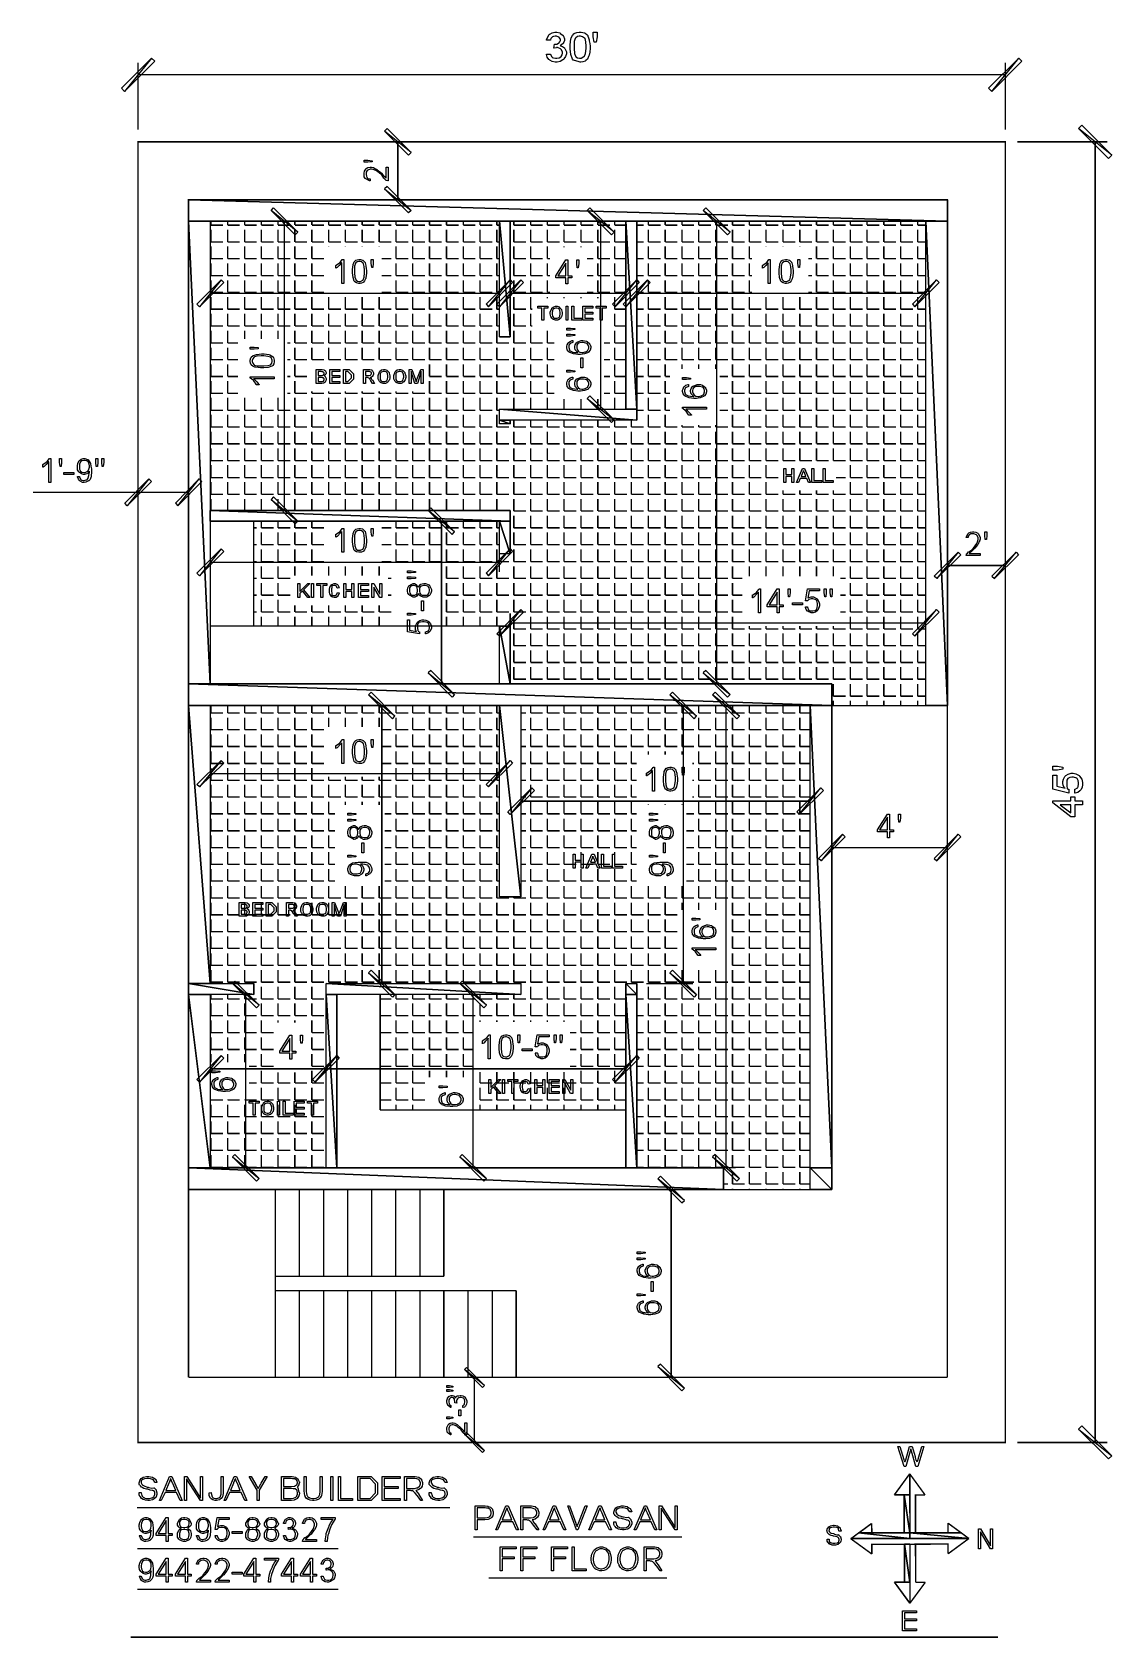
# Model space of a CAD drawing. Extents: x 0.3 to 7.8, y 0.3 to 11.5.
import ezdxf

# ---------------------------------------------------------------- set-up
doc = ezdxf.new("R2010")
doc.units = 0
doc.layers.get('0').update_dxf_attribs({"linetype": 'CONTINUOUS'})

msp = doc.modelspace()

# ---------------------------------------------------------------- linework, layer by layer
at = {"color": 0}
for points in [[(3.84386, 11.3222), (3.87164, 11.3222), (3.87235, 11.3198), (3.88172, 11.302), (3.88292, 11.3009), (3.88314, 11.2993), (3.89236, 11.2953), (3.90722, 11.2944), (3.91222, 11.2944), (3.91704, 11.2944), (3.93153, 11.2971), (3.94456, 11.3033), (3.94607, 11.3051), (3.9471, 11.306), (3.9521, 11.3158), (3.95497, 11.3276), (3.95497, 11.3315), (3.95497, 11.3378), (3.94536, 11.3551), (3.94347, 11.3567), (3.94135, 11.3579), (3.92111, 11.3669), (3.91439, 11.3669), (3.91308, 11.3667), (3.89817, 11.3644), (3.89638, 11.3639), (3.89919, 11.3917), (3.89919, 11.3917), (3.90213, 11.3914), (3.9031, 11.3914), (3.90522, 11.3903), (3.91656, 11.3915), (3.9274, 11.3972), (3.92936, 11.3984), (3.9311, 11.399), (3.93782, 11.4066), (3.94108, 11.4169), (3.94108, 11.4203), (3.94108, 11.4251), (3.93326, 11.4382), (3.93175, 11.4394), (3.92985, 11.4402), (3.91351, 11.4472), (3.9081, 11.4472), (3.90446, 11.4472), (3.89367, 11.4455), (3.88558, 11.4415), (3.884, 11.4403), (3.88135, 11.4385), (3.87457, 11.4307), (3.87207, 11.4218), (3.87164, 11.4194), (3.84386, 11.4194), (3.84462, 11.4239), (3.86253, 11.4581), (3.86535, 11.4604), (3.86751, 11.4618), (3.88331, 11.4697), (3.90121, 11.475), (3.90722, 11.475), (3.91515, 11.475), (3.93647, 11.469), (3.93892, 11.4678), (3.94032, 11.4662), (3.95019, 11.4587), (3.95975, 11.4506), (3.96104, 11.4485), (3.96181, 11.4463), (3.96886, 11.4284), (3.96886, 11.4225), (3.96886, 11.4164), (3.96268, 11.4002), (3.96149, 11.3984), (3.95975, 11.3961), (3.95171, 11.388), (3.94254, 11.3825), (3.94021, 11.3815), (3.94217, 11.3805), (3.95535, 11.3746), (3.96858, 11.3663), (3.9706, 11.3641), (3.97244, 11.3619), (3.98275, 11.3387), (3.98275, 11.3309), (3.98275, 11.3244), (3.9776, 11.305), (3.96571, 11.2885), (3.96235, 11.2853), (3.95833, 11.2818), (3.93853, 11.2707), (3.91813, 11.2667), (3.91135, 11.2667), (3.90457, 11.2667), (3.88422, 11.2705), (3.86794, 11.2795), (3.8649, 11.2821), (3.86122, 11.2846), (3.8495, 11.2997), (3.84429, 11.3181), (3.84386, 11.3222)], [(4.00814, 11.3708), (4.00814, 11.3862), (4.01465, 11.4282), (4.01594, 11.4325), (4.0166, 11.4357), (4.02458, 11.4522), (4.0364, 11.4651), (4.03896, 11.4665), (4.04124, 11.4675), (4.05588, 11.4722), (4.07215, 11.475), (4.07758, 11.475), (4.08594, 11.475), (4.10829, 11.4694), (4.111, 11.4683), (4.11328, 11.4666), (4.12386, 11.4594), (4.13162, 11.4513), (4.13249, 11.4492), (4.13222, 11.4469), (4.13574, 11.4352), (4.14144, 11.4218), (4.14225, 11.4188), (4.14225, 11.4147), (4.14464, 11.3963), (4.14703, 11.3772), (4.14703, 11.3708), (4.14703, 11.3622), (4.14507, 11.3365), (4.14051, 11.3135), (4.13921, 11.3092), (4.13743, 11.3049), (4.12885, 11.2879), (4.11876, 11.2766), (4.11621, 11.2751), (4.11274, 11.273), (4.09754, 11.2677), (4.08257, 11.2667), (4.07758, 11.2667), (4.07243, 11.2673), (4.03212, 11.279), (4.02919, 11.2808), (4.02507, 11.2862), (4.01247, 11.3196), (4.00814, 11.358), (4.00814, 11.3708)], [(4.03592, 11.3708), (4.03592, 11.36), (4.03885, 11.3273), (4.04585, 11.3081), (4.04785, 11.3062), (4.04889, 11.3032), (4.05985, 11.2959), (4.07314, 11.2944), (4.07758, 11.2944), (4.08496, 11.2944), (4.10508, 11.3042), (4.1071, 11.3062), (4.10894, 11.3072), (4.11594, 11.3268), (4.11925, 11.3599), (4.11925, 11.3708), (4.11979, 11.3779), (4.11876, 11.4083), (4.11257, 11.4295), (4.11057, 11.432), (4.10813, 11.4335), (4.0956, 11.4418), (4.08192, 11.4472), (4.07736, 11.4472), (4.07269, 11.4472), (4.05881, 11.4438), (4.04796, 11.436), (4.04568, 11.4337), (4.04324, 11.4309), (4.03711, 11.4095), (4.03592, 11.3805), (4.03592, 11.3708)], [(4.17572, 11.4055), (4.16943, 11.4422), (4.16943, 11.475), (4.19721, 11.475), (4.19721, 11.4422), (4.19069, 11.4055), (4.17572, 11.4055)], [(1.095, 11.2933), (0.908311, 11.0617), (0.886664, 11.085), (1.095, 11.2933)], [(1.11833, 11.2717), (1.095, 11.2933), (0.908311, 11.0617), (1.11833, 11.2717)], [(6.91997, 11.085), (6.94336, 11.0617), (7.12999, 11.2933), (6.91997, 11.085)], [(6.94336, 11.0617), (7.12999, 11.2933), (7.15169, 11.2717), (6.94336, 11.0617)], [(2.90169, 10.6367), (2.71669, 10.7867), (2.73503, 10.8033), (2.90169, 10.6367)], [(2.88499, 10.6183), (2.90169, 10.6367), (2.71669, 10.7867), (2.88499, 10.6183)], [(7.77832, 10.6183), (7.54665, 10.805), (7.56836, 10.8267), (7.77832, 10.6183)], [(7.75499, 10.595), (7.77832, 10.6183), (7.54665, 10.805), (7.75499, 10.595)], [(2.63053, 10.5726), (2.60124, 10.5696), (2.57497, 10.5696), (2.57497, 10.5835), (2.60124, 10.5835), (2.63053, 10.5802), (2.63053, 10.5726)], [(2.72775, 10.5361), (2.74164, 10.5361), (2.74164, 10.4389), (2.74067, 10.4389), (2.73122, 10.4413), (2.73036, 10.4417), (2.72862, 10.4423), (2.71582, 10.4558), (2.71474, 10.4576), (2.71349, 10.459), (2.69803, 10.4809), (2.69607, 10.4834), (2.69075, 10.487), (2.6709, 10.5024), (2.65668, 10.5131), (2.65419, 10.5144), (2.65082, 10.5153), (2.63743, 10.5195), (2.62603, 10.5222), (2.62229, 10.5222), (2.61637, 10.5222), (2.60021, 10.5143), (2.59864, 10.5127), (2.59619, 10.5108), (2.59006, 10.5014), (2.58886, 10.4915), (2.58886, 10.4882), (2.58886, 10.4844), (2.59071, 10.4728), (2.595, 10.4642), (2.59625, 10.4626), (2.59685, 10.4602), (2.60411, 10.4541), (2.61447, 10.4528), (2.61664, 10.4528), (2.61664, 10.4389), (2.61322, 10.4398), (2.58735, 10.4536), (2.58561, 10.4554), (2.58296, 10.4571), (2.57628, 10.469), (2.57497, 10.4837), (2.57497, 10.4886), (2.57497, 10.4933), (2.5784, 10.5073), (2.58637, 10.5212), (2.58865, 10.5233), (2.58974, 10.5254), (2.60206, 10.5328), (2.61719, 10.5361), (2.62229, 10.5361), (2.62728, 10.5361), (2.64063, 10.5331), (2.64225, 10.5324), (2.6429, 10.531), (2.65088, 10.5265), (2.66124, 10.5219), (2.66308, 10.5205), (2.6645, 10.5181), (2.67557, 10.5086), (2.69038, 10.4987), (2.69368, 10.496), (2.69581, 10.4932), (2.70654, 10.4817), (2.71506, 10.4736), (2.71604, 10.4723), (2.71679, 10.4707), (2.72678, 10.461), (2.72775, 10.4602), (2.72775, 10.5361)], [(2.73503, 10.4017), (2.71669, 10.3834), (2.90169, 10.2333), (2.73503, 10.4017)], [(2.71669, 10.3834), (2.90169, 10.2333), (2.88499, 10.2167), (2.71669, 10.3834)], [(2.11333, 10.0833), (1.92833, 10.2333), (1.94499, 10.2517), (2.11333, 10.0833)], [(2.095, 10.065), (2.11333, 10.0833), (1.92833, 10.2333), (2.095, 10.065)], [(4.315, 10.0833), (4.12831, 10.2333), (4.14665, 10.2517), (4.315, 10.0833)], [(4.29665, 10.065), (4.315, 10.0833), (4.12831, 10.2333), (4.29665, 10.065)], [(5.12169, 10.0833), (4.935, 10.2333), (4.95335, 10.2517), (5.12169, 10.0833)], [(5.10335, 10.065), (5.12169, 10.0833), (4.935, 10.2333), (5.10335, 10.065)], [(2.43326, 9.72667), (2.41938, 9.72667), (2.41938, 9.87033), (2.41808, 9.86882), (2.40164, 9.85167), (2.39962, 9.84928), (2.39692, 9.84603), (2.38704, 9.83653), (2.37935, 9.83251), (2.37771, 9.83192), (2.37771, 9.85167), (2.38049, 9.85303), (2.40474, 9.86914), (2.40679, 9.87099), (2.40875, 9.87244), (2.4235, 9.89154), (2.42437, 9.89333), (2.43326, 9.89333), (2.43326, 9.72667)], [(2.49451, 9.81), (2.49451, 9.82226), (2.49903, 9.85568), (2.49994, 9.85906), (2.50037, 9.86187), (2.50597, 9.87517), (2.51421, 9.88525), (2.516, 9.88639), (2.51714, 9.88699), (2.52724, 9.89074), (2.53911, 9.89333), (2.54312, 9.89333), (2.54904, 9.89333), (2.56483, 9.88883), (2.56679, 9.88792), (2.56847, 9.88633), (2.58122, 9.8744), (2.58176, 9.87272), (2.58197, 9.8705), (2.58772, 9.85081), (2.58826, 9.84842), (2.58794, 9.84521), (2.58951, 9.83046), (2.59174, 9.81515), (2.59174, 9.81), (2.59174, 9.79775), (2.58718, 9.76432), (2.58632, 9.76096), (2.58469, 9.75706), (2.57844, 9.74322), (2.57183, 9.73481), (2.57004, 9.73361), (2.56776, 9.73188), (2.55724, 9.72754), (2.54665, 9.72667), (2.54312, 9.72667), (2.53808, 9.72667), (2.523, 9.7296), (2.51133, 9.73643), (2.50928, 9.73839), (2.50672, 9.74169), (2.49804, 9.76764), (2.49451, 9.79943), (2.49451, 9.81)], [(2.5084, 9.81), (2.5084, 9.80024), (2.51085, 9.77078), (2.51671, 9.7525), (2.51839, 9.75076), (2.51921, 9.74821), (2.52826, 9.74186), (2.53939, 9.74056), (2.54312, 9.74056), (2.54932, 9.74056), (2.56619, 9.74924), (2.56787, 9.75097), (2.56917, 9.75185), (2.57482, 9.76964), (2.57785, 9.79992), (2.57785, 9.81), (2.57785, 9.81874), (2.57574, 9.84483), (2.57096, 9.86328), (2.56961, 9.86556), (2.56776, 9.86789), (2.55806, 9.87597), (2.54665, 9.87944), (2.54292, 9.87944), (2.53917, 9.87944), (2.52794, 9.87642), (2.51801, 9.86936), (2.516, 9.86729), (2.51411, 9.86458), (2.50933, 9.84506), (2.5084, 9.81879), (2.5084, 9.81)], [(2.62819, 9.83778), (2.62517, 9.86708), (2.62517, 9.89333), (2.63906, 9.89333), (2.63906, 9.86708), (2.63579, 9.83778), (2.62819, 9.83778)], [(3.97949, 9.72336), (3.97949, 9.76503), (3.91004, 9.76503), (3.91004, 9.77892), (3.97949, 9.89003), (3.99338, 9.89003), (3.99338, 9.77892), (4.02115, 9.77892), (4.02115, 9.76503), (3.99338, 9.76503), (3.99338, 9.72336), (3.97949, 9.72336)], [(3.97949, 9.77892), (3.97949, 9.86768), (3.92393, 9.77892), (3.97949, 9.77892)], [(4.05761, 9.83447), (4.05458, 9.86376), (4.05458, 9.89003), (4.06847, 9.89003), (4.06847, 9.86376), (4.06521, 9.83447), (4.05761, 9.83447)], [(5.40164, 9.72667), (5.38775, 9.72667), (5.38775, 9.87033), (5.38644, 9.86882), (5.37001, 9.85167), (5.368, 9.84928), (5.36529, 9.84603), (5.35542, 9.83653), (5.34771, 9.83251), (5.34608, 9.83192), (5.34608, 9.85167), (5.34885, 9.85303), (5.3731, 9.86914), (5.37517, 9.87099), (5.37711, 9.87244), (5.39187, 9.89154), (5.39274, 9.89333), (5.40164, 9.89333), (5.40164, 9.72667)], [(5.46289, 9.81), (5.46289, 9.82226), (5.46739, 9.85568), (5.46832, 9.85906), (5.46875, 9.86187), (5.47433, 9.87517), (5.48258, 9.88525), (5.48438, 9.88639), (5.48551, 9.88699), (5.49561, 9.89074), (5.50749, 9.89333), (5.5115, 9.89333), (5.51742, 9.89333), (5.53321, 9.88883), (5.53515, 9.88792), (5.53683, 9.88633), (5.54958, 9.8744), (5.55013, 9.87272), (5.55035, 9.8705), (5.5561, 9.85081), (5.55664, 9.84842), (5.55632, 9.84521), (5.55789, 9.83046), (5.56011, 9.81515), (5.56011, 9.81), (5.56011, 9.79775), (5.55556, 9.76432), (5.55469, 9.76096), (5.55306, 9.75706), (5.54682, 9.74322), (5.54021, 9.73481), (5.53842, 9.73361), (5.53614, 9.73188), (5.52561, 9.72754), (5.51503, 9.72667), (5.5115, 9.72667), (5.50646, 9.72667), (5.49138, 9.7296), (5.47971, 9.73643), (5.47765, 9.73839), (5.4751, 9.74169), (5.46642, 9.76764), (5.46289, 9.79943), (5.46289, 9.81)], [(5.47678, 9.81), (5.47678, 9.80024), (5.47922, 9.77078), (5.48508, 9.7525), (5.48676, 9.75076), (5.48757, 9.74821), (5.49664, 9.74186), (5.50776, 9.74056), (5.5115, 9.74056), (5.51768, 9.74056), (5.53456, 9.74924), (5.53624, 9.75097), (5.53754, 9.75185), (5.54318, 9.76964), (5.54622, 9.79992), (5.54622, 9.81), (5.54622, 9.81874), (5.54411, 9.84483), (5.53933, 9.86328), (5.53797, 9.86556), (5.53614, 9.86789), (5.52642, 9.87597), (5.51503, 9.87944), (5.51129, 9.87944), (5.50754, 9.87944), (5.49631, 9.87642), (5.48639, 9.86936), (5.48438, 9.86729), (5.48247, 9.86458), (5.47771, 9.84506), (5.47678, 9.81879), (5.47678, 9.81)], [(5.59657, 9.83778), (5.59353, 9.86708), (5.59353, 9.89333), (5.60742, 9.89333), (5.60742, 9.86708), (5.60417, 9.83778), (5.59657, 9.83778)], [(1.58003, 9.75), (1.43001, 9.56332), (1.41168, 9.58165), (1.58003, 9.75)], [(1.59831, 9.73167), (1.58003, 9.75), (1.43001, 9.56332), (1.59831, 9.73167)], [(3.42333, 9.58165), (3.44168, 9.56332), (3.59169, 9.75), (3.42333, 9.58165)], [(3.44168, 9.56332), (3.59169, 9.75), (3.60835, 9.73167), (3.44168, 9.56332)], [(3.66667, 9.75), (3.51665, 9.56332), (3.49832, 9.58165), (3.66667, 9.75)], [(3.685, 9.73167), (3.66667, 9.75), (3.51665, 9.56332), (3.685, 9.73167)], [(4.30333, 9.58165), (4.32167, 9.56332), (4.47168, 9.75), (4.30333, 9.58165)], [(4.32167, 9.56332), (4.47168, 9.75), (4.48833, 9.73167), (4.32167, 9.56332)], [(4.54665, 9.75), (4.39665, 9.56332), (4.37831, 9.58165), (4.54665, 9.75)], [(4.565, 9.73167), (4.54665, 9.75), (4.39665, 9.56332), (4.565, 9.73167)], [(6.38997, 9.58165), (6.40831, 9.56332), (6.55832, 9.75), (6.38997, 9.58165)], [(6.40831, 9.56332), (6.55832, 9.75), (6.57667, 9.73167), (6.40831, 9.56332)], [(3.81174, 9.47), (3.81174, 9.55333), (3.78396, 9.55333), (3.78396, 9.56722), (3.8534, 9.56722), (3.8534, 9.55333), (3.82563, 9.55333), (3.82563, 9.47), (3.81174, 9.47)], [(3.87071, 9.51731), (3.87071, 9.52647), (3.88026, 9.55181), (3.88222, 9.55399), (3.88319, 9.55615), (3.89415, 9.56386), (3.90782, 9.56722), (3.91238, 9.56722), (3.91781, 9.56722), (3.93246, 9.56201), (3.93408, 9.56093), (3.93506, 9.55931), (3.94797, 9.54546), (3.94883, 9.54357), (3.94894, 9.54139), (3.95404, 9.52414), (3.95404, 9.51839), (3.95404, 9.51199), (3.94949, 9.49468), (3.94862, 9.49278), (3.94706, 9.49018), (3.94114, 9.48178), (3.93506, 9.47661), (3.93343, 9.47564), (3.93121, 9.47424), (3.92236, 9.47071), (3.91488, 9.47), (3.91238, 9.47), (3.90685, 9.47), (3.89187, 9.47526), (3.89025, 9.47629), (3.88818, 9.47689), (3.88108, 9.48318), (3.87651, 9.49203), (3.87571, 9.49388), (3.87446, 9.4949), (3.87131, 9.50401), (3.87071, 9.514), (3.87071, 9.51731)], [(3.8846, 9.51731), (3.8846, 9.51258), (3.88656, 9.49832), (3.89111, 9.49024), (3.89242, 9.48931), (3.89307, 9.48796), (3.90039, 9.4846), (3.90935, 9.48389), (3.91238, 9.48389), (3.91737, 9.48389), (3.93104, 9.48844), (3.93235, 9.48931), (3.93311, 9.48981), (3.93739, 9.49881), (3.94015, 9.51367), (3.94015, 9.51861), (3.94015, 9.52403), (3.93722, 9.53847), (3.93668, 9.54031), (3.93528, 9.54215), (3.93132, 9.54889), (3.928, 9.55236), (3.92692, 9.55246), (3.92578, 9.55154), (3.91585, 9.55333), (3.9126, 9.55333), (3.90767, 9.55333), (3.89421, 9.54937), (3.89285, 9.54856), (3.89079, 9.54704), (3.88564, 9.53722), (3.8846, 9.52229), (3.8846, 9.51731)], [(3.97993, 9.47), (3.97993, 9.56722), (3.99382, 9.56722), (3.99382, 9.47), (3.97993, 9.47)], [(4.02051, 9.47), (4.02051, 9.56722), (4.0344, 9.56722), (4.0344, 9.48389), (4.08996, 9.48389), (4.08996, 9.47), (4.02051, 9.47)], [(4.09744, 9.47), (4.09744, 9.56722), (4.16689, 9.56722), (4.16689, 9.55333), (4.11133, 9.55333), (4.11133, 9.52556), (4.16689, 9.52556), (4.16689, 9.51167), (4.11133, 9.51167), (4.11133, 9.48389), (4.16689, 9.48389), (4.16689, 9.47), (4.09744, 9.47)], [(4.21761, 9.47), (4.21761, 9.55333), (4.18983, 9.55333), (4.18983, 9.56722), (4.25928, 9.56722), (4.25928, 9.55333), (4.2315, 9.55333), (4.2315, 9.47), (4.21761, 9.47)], [(4.04058, 9.40474), (4.01064, 9.40147), (3.98503, 9.40147), (3.98503, 9.41536), (4.01064, 9.41536), (4.04058, 9.41211), (4.04058, 9.40474)], [(1.83882, 9.2716), (1.80951, 9.26856), (1.78326, 9.26856), (1.78326, 9.28244), (1.80951, 9.28244), (1.83882, 9.27919), (1.83882, 9.2716)], [(4.04058, 9.36328), (4.01064, 9.35981), (3.98503, 9.35981), (3.98503, 9.37369), (4.01064, 9.37369), (4.04058, 9.37067), (4.04058, 9.36328)], [(4.02669, 9.32872), (4.02669, 9.31483), (4.02453, 9.3144), (4.00917, 9.30767), (4.00825, 9.30681), (4.00592, 9.3049), (4.00006, 9.29639), (3.99892, 9.28808), (3.99892, 9.28532), (3.99892, 9.27908), (4.00342, 9.26286), (4.00435, 9.26036), (4.00504, 9.2589), (4.02229, 9.2494), (4.02453, 9.24886), (4.02572, 9.24804), (4.03928, 9.24593), (4.05871, 9.24544), (4.06293, 9.24539), (4.06033, 9.24658), (4.0471, 9.26047), (4.04622, 9.2621), (4.04482, 9.26357), (4.04058, 9.2781), (4.04058, 9.28293), (4.04058, 9.28706), (4.04438, 9.29937), (4.05322, 9.3131), (4.05578, 9.31526), (4.05817, 9.31749), (4.0855, 9.32872), (4.09462, 9.32872), (4.09804, 9.32872), (4.10829, 9.32721), (4.12164, 9.32368), (4.12392, 9.32264), (4.12614, 9.32101), (4.14333, 9.30811), (4.14453, 9.30638), (4.14513, 9.30419), (4.15169, 9.28808), (4.15169, 9.28271), (4.15169, 9.27729), (4.14708, 9.26085), (4.13629, 9.24799), (4.13325, 9.24561), (4.12939, 9.24328), (4.10764, 9.23503), (4.08128, 9.2315), (4.07249, 9.2315), (4.06212, 9.2315), (4.03108, 9.23557), (4.00726, 9.24507), (4.00369, 9.24778), (4.00017, 9.24994), (3.9891, 9.264), (3.98503, 9.28033), (3.98503, 9.28575), (3.98503, 9.2889), (3.98779, 9.29824), (3.99425, 9.31114), (3.9961, 9.31332), (3.99701, 9.31451), (4.00786, 9.32226), (4.02344, 9.3284), (4.02669, 9.32872)], [(4.09397, 9.24539), (4.0995, 9.24539), (4.11431, 9.2494), (4.1161, 9.25017), (4.11735, 9.2506), (4.1314, 9.25911), (4.13238, 9.25993), (4.13254, 9.26074), (4.13781, 9.27626), (4.13781, 9.28142), (4.13781, 9.28543), (4.13493, 9.29742), (4.12819, 9.30729), (4.12631, 9.30832), (4.12418, 9.30881), (4.10249, 9.31483), (4.09526, 9.31483), (4.0906, 9.31483), (4.07661, 9.31326), (4.06711, 9.30963), (4.06532, 9.30854), (4.06261, 9.30686), (4.05583, 9.29747), (4.05447, 9.28478), (4.05447, 9.28054), (4.05447, 9.27692), (4.05718, 9.266), (4.06347, 9.25732), (4.06532, 9.25558), (4.06619, 9.25304), (4.07656, 9.24669), (4.08957, 9.24539), (4.09397, 9.24539)], [(1.8666, 9.13792), (1.85433, 9.13792), (1.8209, 9.14247), (1.81754, 9.14333), (1.81358, 9.14382), (1.79969, 9.14942), (1.79135, 9.15767), (1.79021, 9.1594), (1.78847, 9.1606), (1.78413, 9.17068), (1.78326, 9.18257), (1.78326, 9.18653), (1.78326, 9.19243), (1.78776, 9.20822), (1.78868, 9.21018), (1.78907, 9.21192), (1.80219, 9.22461), (1.80387, 9.22515), (1.80496, 9.22537), (1.82579, 9.23112), (1.82818, 9.23167), (1.83024, 9.23139), (1.84446, 9.23296), (1.86106, 9.23514), (1.8666, 9.23514), (1.87885, 9.23514), (1.91228, 9.23062), (1.91564, 9.22971), (1.91835, 9.22814), (1.93164, 9.2219), (1.94179, 9.21528), (1.94299, 9.21343), (1.94353, 9.21115), (1.94993, 9.19271), (1.94993, 9.18653), (1.94993, 9.18153), (1.947, 9.16644), (1.94015, 9.15474), (1.93821, 9.15267), (1.93375, 9.15018), (1.90722, 9.1415), (1.87674, 9.13792), (1.8666, 9.13792)], [(1.8666, 9.15181), (1.87636, 9.15181), (1.90582, 9.15429), (1.9241, 9.16015), (1.92583, 9.16178), (1.92719, 9.16265), (1.933, 9.17171), (1.93604, 9.18283), (1.93604, 9.18653), (1.93604, 9.19271), (1.92736, 9.20964), (1.92563, 9.21126), (1.92356, 9.21263), (1.90522, 9.21826), (1.87625, 9.22125), (1.8666, 9.22125), (1.85786, 9.22125), (1.83176, 9.21918), (1.81332, 9.21442), (1.81104, 9.213), (1.80871, 9.21115), (1.80063, 9.2015), (1.79715, 9.19011), (1.79715, 9.18631), (1.79715, 9.18261), (1.80018, 9.17139), (1.80724, 9.16146), (1.80931, 9.1594), (1.81082, 9.1575), (1.82981, 9.15278), (1.85736, 9.15181), (1.8666, 9.15181)], [(4.09614, 9.13829), (4.08225, 9.13829), (4.08225, 9.20774), (4.09614, 9.20774), (4.09614, 9.13829)], [(1.94993, 9.07671), (1.94993, 9.06282), (1.80626, 9.06282), (1.80664, 9.06158), (1.81386, 9.0541), (1.82493, 9.04514), (1.82731, 9.04308), (1.82943, 9.04042), (1.83826, 9.03054), (1.84407, 9.02279), (1.84467, 9.02115), (1.82493, 9.02115), (1.82357, 9.02399), (1.80746, 9.04818), (1.80561, 9.05024), (1.80296, 9.05219), (1.78504, 9.06694), (1.78326, 9.06782), (1.78326, 9.07671), (1.94993, 9.07671)], [(2.24224, 9.02994), (2.24224, 9.12717), (2.27914, 9.12717), (2.28364, 9.12717), (2.29601, 9.12483), (2.29715, 9.12435), (2.29715, 9.12321), (2.30149, 9.11962), (2.30713, 9.11708), (2.30778, 9.1161), (2.30757, 9.11496), (2.31168, 9.10704), (2.31168, 9.10439), (2.31168, 9.10167), (2.3086, 9.0944), (2.308, 9.09353), (2.30658, 9.09213), (2.30208, 9.08806), (2.29812, 9.08604), (2.29693, 9.0855), (2.29704, 9.08507), (2.30713, 9.0771), (2.30778, 9.07596), (2.30757, 9.07449), (2.31168, 9.06375), (2.31168, 9.06011), (2.31168, 9.05675), (2.30931, 9.04775), (2.30886, 9.04665), (2.30751, 9.04542), (2.30447, 9.04075), (2.30279, 9.03749), (2.30214, 9.03689), (2.30111, 9.03575), (2.29312, 9.03201), (2.29215, 9.03168), (2.29042, 9.03125), (2.28065, 9.02994), (2.2774, 9.02994), (2.24224, 9.02994)], [(2.25612, 9.0855), (2.27653, 9.0855), (2.27946, 9.0855), (2.28765, 9.08643), (2.28825, 9.08658), (2.28868, 9.08675), (2.29497, 9.0906), (2.29542, 9.09115), (2.29542, 9.09115), (2.29574, 9.09407), (2.29779, 9.09793), (2.29779, 9.09918), (2.29779, 9.09918), (2.29715, 9.10178), (2.29579, 9.10667), (2.29542, 9.10721), (2.29438, 9.10715), (2.29129, 9.10915), (2.28976, 9.11176), (2.28911, 9.11199), (2.28803, 9.11117), (2.28276, 9.11139), (2.27675, 9.11328), (2.27479, 9.11328), (2.25612, 9.11328), (2.25612, 9.0855)], [(2.25612, 9.04383), (2.2774, 9.04383), (2.27935, 9.04383), (2.28483, 9.04422), (2.28521, 9.04428), (2.28575, 9.04438), (2.29129, 9.04622), (2.29172, 9.04644), (2.29172, 9.04644), (2.29574, 9.05035), (2.29606, 9.05078), (2.29606, 9.05078), (2.29579, 9.05317), (2.29779, 9.05658), (2.29779, 9.05772), (2.29779, 9.05968), (2.29704, 9.065), (2.29693, 9.06554), (2.29611, 9.06549), (2.29357, 9.06749), (2.29215, 9.07015), (2.2915, 9.07032), (2.29015, 9.06956), (2.28472, 9.06972), (2.27951, 9.07161), (2.27783, 9.07161), (2.25612, 9.07161), (2.25612, 9.04383)], [(2.3374, 9.02994), (2.3374, 9.12717), (2.40685, 9.12717), (2.40685, 9.11328), (2.35129, 9.11328), (2.35129, 9.0855), (2.40685, 9.0855), (2.40685, 9.07161), (2.35129, 9.07161), (2.35129, 9.04383), (2.40685, 9.04383), (2.40685, 9.02994), (2.3374, 9.02994)], [(2.43115, 9.02994), (2.43115, 9.12717), (2.46001, 9.12717), (2.47, 9.12717), (2.5006, 9.09657), (2.5006, 9.079), (2.5006, 9.06054), (2.47, 9.02994), (2.46153, 9.02994), (2.43115, 9.02994)], [(2.44504, 9.04383), (2.46089, 9.04383), (2.46175, 9.04383), (2.48671, 9.06879), (2.48671, 9.07921), (2.48671, 9.08832), (2.46175, 9.11328), (2.46067, 9.11328), (2.44504, 9.11328), (2.44504, 9.04383)], [(2.57113, 9.02994), (2.57113, 9.12717), (2.61083, 9.12717), (2.61507, 9.12717), (2.62679, 9.12483), (2.62776, 9.12435), (2.62864, 9.12299), (2.6365, 9.116), (2.6371, 9.11481), (2.63678, 9.11356), (2.64057, 9.10297), (2.64057, 9.09939), (2.64057, 9.09478), (2.63569, 9.08225), (2.63471, 9.08094), (2.63308, 9.07894), (2.62646, 9.07379), (2.61908, 9.07194), (2.61714, 9.07161), (2.61746, 9.07124), (2.62343, 9.06743), (2.62386, 9.06706), (2.62369, 9.06554), (2.62711, 9.06049), (2.63222, 9.05615), (2.63297, 9.0549), (2.64729, 9.02994), (2.63363, 9.02994), (2.62256, 9.04904), (2.62093, 9.05003), (2.61692, 9.05567), (2.61507, 9.06093), (2.61453, 9.06164), (2.61388, 9.06207), (2.60932, 9.06782), (2.60889, 9.06814), (2.60813, 9.06788), (2.60514, 9.06868), (2.60433, 9.07107), (2.60389, 9.07118), (2.60351, 9.07064), (2.60086, 9.06982), (2.59858, 9.07161), (2.59782, 9.07161), (2.58501, 9.07161), (2.58501, 9.02994), (2.57113, 9.02994)], [(2.58501, 9.0855), (2.60867, 9.0855), (2.61143, 9.0855), (2.61914, 9.08681), (2.61974, 9.08703), (2.61974, 9.08826), (2.62463, 9.09147), (2.62494, 9.09201), (2.62483, 9.09201), (2.62468, 9.09483), (2.62668, 9.09842), (2.62668, 9.09961), (2.62668, 9.10206), (2.62358, 9.10878), (2.62299, 9.10938), (2.62153, 9.10921), (2.61692, 9.11106), (2.61268, 9.11328), (2.61128, 9.11328), (2.58501, 9.11328), (2.58501, 9.0855)], [(2.67188, 9.07726), (2.67188, 9.08643), (2.68143, 9.11176), (2.68338, 9.11393), (2.68435, 9.1161), (2.69532, 9.12381), (2.70899, 9.12717), (2.71354, 9.12717), (2.71897, 9.12717), (2.73361, 9.12196), (2.73525, 9.12088), (2.73622, 9.11925), (2.74914, 9.10542), (2.75, 9.10351), (2.75011, 9.10135), (2.75521, 9.0841), (2.75521, 9.07835), (2.75521, 9.07194), (2.75065, 9.05464), (2.74978, 9.05274), (2.74821, 9.05013), (2.74229, 9.04172), (2.73622, 9.03657), (2.7346, 9.0356), (2.73236, 9.03418), (2.72353, 9.03065), (2.71604, 9.02994), (2.71354, 9.02994), (2.70801, 9.02994), (2.69303, 9.03521), (2.6914, 9.03624), (2.68935, 9.03683), (2.68224, 9.04312), (2.67768, 9.05197), (2.67686, 9.05382), (2.67563, 9.05485), (2.67247, 9.06396), (2.67188, 9.07394), (2.67188, 9.07726)], [(2.68576, 9.07726), (2.68576, 9.07254), (2.68772, 9.05826), (2.69228, 9.05018), (2.69358, 9.04926), (2.69422, 9.0479), (2.70156, 9.04454), (2.7105, 9.04383), (2.71354, 9.04383), (2.71853, 9.04383), (2.73221, 9.04839), (2.73351, 9.04926), (2.73426, 9.04975), (2.73856, 9.05875), (2.74132, 9.07363), (2.74132, 9.07856), (2.74132, 9.08399), (2.73839, 9.09842), (2.73785, 9.10026), (2.73643, 9.10211), (2.73247, 9.10883), (2.72917, 9.11231), (2.72808, 9.11242), (2.72694, 9.11149), (2.71701, 9.11328), (2.71376, 9.11328), (2.70882, 9.11328), (2.69536, 9.10932), (2.69401, 9.10851), (2.69194, 9.10699), (2.68679, 9.09717), (2.68576, 9.08225), (2.68576, 9.07726)], [(2.78108, 9.07726), (2.78108, 9.08643), (2.79064, 9.11176), (2.79258, 9.11393), (2.79357, 9.1161), (2.80453, 9.12381), (2.81819, 9.12717), (2.82275, 9.12717), (2.82818, 9.12717), (2.84283, 9.12196), (2.84446, 9.12088), (2.84543, 9.11925), (2.85835, 9.10542), (2.85921, 9.10351), (2.85932, 9.10135), (2.86442, 9.0841), (2.86442, 9.07835), (2.86442, 9.07194), (2.85986, 9.05464), (2.859, 9.05274), (2.85742, 9.05013), (2.85151, 9.04172), (2.84543, 9.03657), (2.84381, 9.0356), (2.84158, 9.03418), (2.83274, 9.03065), (2.82525, 9.02994), (2.82275, 9.02994), (2.81722, 9.02994), (2.80225, 9.03521), (2.80063, 9.03624), (2.79856, 9.03683), (2.79144, 9.04312), (2.78689, 9.05197), (2.78608, 9.05382), (2.78483, 9.05485), (2.78168, 9.06396), (2.78108, 9.07394), (2.78108, 9.07726)], [(2.79497, 9.07726), (2.79497, 9.07254), (2.79693, 9.05826), (2.80149, 9.05018), (2.80279, 9.04926), (2.80344, 9.0479), (2.81076, 9.04454), (2.81972, 9.04383), (2.82275, 9.04383), (2.82775, 9.04383), (2.84142, 9.04839), (2.84272, 9.04926), (2.84347, 9.04975), (2.84776, 9.05875), (2.85053, 9.07363), (2.85053, 9.07856), (2.85053, 9.08399), (2.8476, 9.09842), (2.84706, 9.10026), (2.84565, 9.10211), (2.84169, 9.10883), (2.83838, 9.11231), (2.83729, 9.11242), (2.83615, 9.11149), (2.82622, 9.11328), (2.82297, 9.11328), (2.81803, 9.11328), (2.80458, 9.10932), (2.80322, 9.10851), (2.80117, 9.10699), (2.79601, 9.09717), (2.79497, 9.08225), (2.79497, 9.07726)], [(2.88889, 9.02994), (2.88889, 9.12717), (2.90603, 9.12717), (2.93338, 9.05686), (2.9336, 9.05431), (2.93544, 9.04656), (2.93728, 9.04292), (2.9375, 9.0421), (2.9375, 9.0421), (2.93847, 9.04725), (2.94151, 9.05621), (2.94206, 9.05794), (2.96897, 9.12717), (2.98611, 9.12717), (2.98611, 9.02994), (2.97222, 9.02994), (2.97222, 9.11328), (2.94769, 9.02994), (2.92731, 9.02994), (2.90278, 9.11328), (2.90278, 9.02994), (2.88889, 9.02994)], [(4.04058, 9.11089), (4.01129, 9.10786), (3.98503, 9.10786), (3.98503, 9.12175), (4.01129, 9.12175), (4.04058, 9.11849), (4.04058, 9.11089)], [(4.02669, 9.07443), (4.02669, 9.06054), (4.02453, 9.06011), (4.00917, 9.05339), (4.00825, 9.05251), (4.00592, 9.05063), (4.00006, 9.0421), (3.99892, 9.03381), (3.99892, 9.03103), (3.99892, 9.02479), (4.00342, 9.00857), (4.00435, 9.00608), (4.00504, 9.00461), (4.02229, 8.99511), (4.02453, 8.99457), (4.02572, 8.99376), (4.03928, 8.99164), (4.05871, 8.99115), (4.06293, 8.9911), (4.06033, 8.99229), (4.0471, 9.00618), (4.04622, 9.00782), (4.04482, 9.00928), (4.04058, 9.02382), (4.04058, 9.02865), (4.04058, 9.03276), (4.04438, 9.04508), (4.05322, 9.05881), (4.05578, 9.06099), (4.05817, 9.06321), (4.0855, 9.07443), (4.09462, 9.07443), (4.09804, 9.07443), (4.10829, 9.07292), (4.12164, 9.06939), (4.12392, 9.06836), (4.12614, 9.06674), (4.14333, 9.05382), (4.14453, 9.05208), (4.14513, 9.04992), (4.15169, 9.03381), (4.15169, 9.02843), (4.15169, 9.023), (4.14708, 9.00657), (4.13629, 8.99371), (4.13325, 8.99132), (4.12939, 8.98899), (4.10764, 8.98074), (4.08128, 8.97721), (4.07249, 8.97721), (4.06212, 8.97721), (4.03108, 8.98128), (4.00726, 8.99078), (4.00369, 8.99349), (4.00017, 8.99567), (3.9891, 9.00971), (3.98503, 9.02604), (3.98503, 9.03147), (3.98503, 9.03461), (3.98779, 9.04394), (3.99425, 9.05686), (3.9961, 9.05903), (3.99701, 9.06022), (4.00786, 9.06799), (4.02344, 9.07411), (4.02669, 9.07443)], [(4.09397, 8.9911), (4.0995, 8.9911), (4.11431, 8.99511), (4.1161, 8.99588), (4.11735, 8.99631), (4.1314, 9.00483), (4.13238, 9.00564), (4.13254, 9.00646), (4.13781, 9.02197), (4.13781, 9.02713), (4.13781, 9.03114), (4.13493, 9.04312), (4.12819, 9.053), (4.12631, 9.05404), (4.12418, 9.05453), (4.10249, 9.06054), (4.09526, 9.06054), (4.0906, 9.06054), (4.07661, 9.05897), (4.06711, 9.05533), (4.06532, 9.05425), (4.06261, 9.05257), (4.05583, 9.04318), (4.05447, 9.03049), (4.05447, 9.02626), (4.05447, 9.02263), (4.05718, 9.01172), (4.06347, 9.00304), (4.06532, 9.00131), (4.06619, 8.99875), (4.07656, 8.9924), (4.08957, 8.9911), (4.09397, 8.9911)], [(4.84722, 9.05994), (4.81793, 9.05692), (4.79167, 9.05692), (4.79167, 9.07081), (4.81793, 9.07081), (4.84722, 9.06754), (4.84722, 9.05994)], [(4.14665, 8.94336), (4.12831, 8.92503), (4.315, 8.77669), (4.14665, 8.94336)], [(4.83333, 9.02344), (4.83333, 9.00956), (4.83117, 9.00911), (4.81581, 9.00239), (4.81489, 9.00151), (4.81256, 8.99963), (4.80669, 8.9911), (4.80556, 8.98281), (4.80556, 8.98004), (4.80556, 8.97379), (4.81006, 8.95757), (4.81099, 8.95508), (4.81168, 8.95361), (4.82894, 8.94412), (4.83117, 8.94358), (4.83236, 8.94276), (4.84592, 8.94065), (4.86535, 8.94015), (4.86957, 8.94011), (4.86697, 8.94129), (4.85374, 8.95518), (4.85286, 8.95682), (4.85146, 8.95828), (4.84722, 8.97282), (4.84722, 8.97765), (4.84722, 8.98178), (4.85101, 8.99408), (4.85986, 9.00782), (4.86242, 9.00999), (4.86481, 9.01221), (4.89214, 9.02344), (4.90126, 9.02344), (4.90468, 9.02344), (4.91493, 9.02192), (4.92828, 9.01839), (4.93056, 9.01736), (4.93278, 9.01574), (4.94997, 9.00282), (4.95117, 9.00108), (4.95176, 8.99892), (4.95833, 8.98281), (4.95833, 8.97743), (4.95833, 8.972), (4.95372, 8.95557), (4.94293, 8.94271), (4.93989, 8.94032), (4.93604, 8.93799), (4.91428, 8.92974), (4.88792, 8.92622), (4.87912, 8.92622), (4.86876, 8.92622), (4.83772, 8.93028), (4.81392, 8.93978), (4.81033, 8.94249), (4.80681, 8.94467), (4.79574, 8.95871), (4.79167, 8.97504), (4.79167, 8.98047), (4.79167, 8.98361), (4.79443, 8.99294), (4.80089, 9.00586), (4.80274, 9.00803), (4.80365, 9.00922), (4.81451, 9.01699), (4.83008, 9.02311), (4.83333, 9.02344)], [(4.90061, 8.94011), (4.90614, 8.94011), (4.92096, 8.94412), (4.92275, 8.94488), (4.92399, 8.94532), (4.93804, 8.95383), (4.93901, 8.95464), (4.93918, 8.95546), (4.94444, 8.97097), (4.94444, 8.97613), (4.94444, 8.98014), (4.94157, 8.99214), (4.93485, 9.00201), (4.93294, 9.00304), (4.93083, 9.00353), (4.90913, 9.00956), (4.90192, 9.00956), (4.89725, 9.00956), (4.88325, 9.00797), (4.87375, 9.00435), (4.87196, 9.00325), (4.86925, 9.00157), (4.86247, 8.99219), (4.86111, 8.97949), (4.86111, 8.97526), (4.86111, 8.97162), (4.86382, 8.96072), (4.87011, 8.95204), (4.87196, 8.95031), (4.87283, 8.94775), (4.88319, 8.9414), (4.89621, 8.94011), (4.90061, 8.94011)], [(4.12831, 8.92503), (4.315, 8.77669), (4.29665, 8.75836), (4.12831, 8.92503)], [(4.95833, 8.86501), (4.95833, 8.85113), (4.81467, 8.85113), (4.81506, 8.84987), (4.82226, 8.84239), (4.83333, 8.83344), (4.83572, 8.83138), (4.83783, 8.82872), (4.84668, 8.81885), (4.85249, 8.81108), (4.85308, 8.80946), (4.83333, 8.80946), (4.83197, 8.81228), (4.81586, 8.83649), (4.81401, 8.83854), (4.81136, 8.8405), (4.79346, 8.85525), (4.79167, 8.85612), (4.79167, 8.86501), (4.95833, 8.86501)], [(0.395074, 8.34169), (0.381185, 8.34169), (0.381185, 8.48535), (0.379883, 8.48383), (0.363444, 8.46669), (0.361436, 8.46431), (0.358724, 8.46104), (0.34885, 8.45156), (0.341146, 8.44754), (0.339518, 8.44694), (0.339518, 8.46669), (0.342285, 8.46804), (0.366536, 8.48415), (0.368599, 8.486), (0.370551, 8.48747), (0.385308, 8.50657), (0.386176, 8.50836), (0.395074, 8.50836), (0.395074, 8.34169)], [(0.45931, 8.45281), (0.456272, 8.4821), (0.456272, 8.50836), (0.470161, 8.50836), (0.470161, 8.4821), (0.466906, 8.45281), (0.45931, 8.45281)], [(0.579915, 8.38336), (0.593804, 8.38336), (0.594239, 8.38097), (0.602539, 8.36322), (0.603787, 8.36208), (0.604167, 8.36046), (0.610894, 8.35639), (0.619683, 8.35558), (0.622667, 8.35558), (0.627875, 8.35558), (0.641656, 8.35906), (0.6435, 8.35969), (0.64464, 8.36008), (0.650933, 8.36421), (0.655436, 8.36985), (0.655653, 8.37099), (0.655328, 8.37207), (0.659451, 8.38829), (0.659993, 8.39031), (0.659614, 8.39176), (0.661079, 8.40175), (0.663249, 8.41189), (0.663249, 8.41525), (0.663249, 8.41525), (0.663249, 8.41851), (0.663249, 8.4196), (0.662272, 8.41726), (0.649251, 8.4044), (0.647624, 8.40332), (0.644911, 8.40181), (0.635688, 8.398), (0.628526, 8.39725), (0.626139, 8.39725), (0.621474, 8.39725), (0.607531, 8.40099), (0.595378, 8.40972), (0.593153, 8.41222), (0.589844, 8.41465), (0.581543, 8.42964), (0.579915, 8.4464), (0.579915, 8.45193), (0.579915, 8.45725), (0.583171, 8.47319), (0.590929, 8.49018), (0.593153, 8.49274), (0.594239, 8.49436), (0.606392, 8.50293), (0.621365, 8.50836), (0.626357, 8.50836), (0.632975, 8.50836), (0.650825, 8.50114), (0.652832, 8.49968), (0.654514, 8.49783), (0.669814, 8.47803), (0.670844, 8.47537), (0.671224, 8.472), (0.674588, 8.45486), (0.677137, 8.43576), (0.677137, 8.42936), (0.677137, 8.41689), (0.67551, 8.3826), (0.675185, 8.37944), (0.673828, 8.37554), (0.667969, 8.36193), (0.659125, 8.35286), (0.656304, 8.35124), (0.652886, 8.34885), (0.63851, 8.34289), (0.626628, 8.34169), (0.622667, 8.34169), (0.616265, 8.34169), (0.598361, 8.35075), (0.59706, 8.35254), (0.595486, 8.35351), (0.588433, 8.36442), (0.581435, 8.3801), (0.579915, 8.38336)], [(0.663249, 8.45236), (0.663249, 8.45628), (0.661621, 8.46799), (0.657824, 8.48112), (0.656739, 8.48296), (0.655057, 8.48469), (0.645833, 8.49132), (0.633626, 8.49447), (0.629611, 8.49447), (0.624838, 8.49447), (0.610678, 8.49138), (0.60216, 8.48415), (0.600965, 8.4821), (0.599175, 8.47999), (0.594672, 8.46793), (0.593804, 8.45481), (0.593804, 8.45042), (0.593804, 8.44612), (0.595432, 8.43321), (0.599229, 8.42383), (0.600315, 8.42199), (0.600857, 8.41928), (0.609972, 8.41249), (0.624186, 8.41114), (0.628961, 8.41114), (0.635092, 8.41114), (0.651856, 8.42019), (0.653483, 8.42199), (0.654731, 8.42296), (0.660265, 8.43375), (0.663249, 8.44775), (0.663249, 8.45236)], [(0.711697, 8.45281), (0.708225, 8.48275), (0.708225, 8.50836), (0.722114, 8.50836), (0.722114, 8.48275), (0.719075, 8.45281), (0.711697, 8.45281)], [(0.753147, 8.45281), (0.749892, 8.48275), (0.749892, 8.50836), (0.763781, 8.50836), (0.763781, 8.48275), (0.760525, 8.45281), (0.753147, 8.45281)], [(0.486708, 8.39725), (0.486708, 8.41114), (0.556153, 8.41114), (0.556153, 8.39725), (0.486708, 8.39725)], [(5.49561, 8.34), (5.49561, 8.43722), (5.5095, 8.43722), (5.5095, 8.39556), (5.55117, 8.39556), (5.55117, 8.43722), (5.56506, 8.43722), (5.56506, 8.34), (5.55117, 8.34), (5.55117, 8.38167), (5.5095, 8.38167), (5.5095, 8.34), (5.49561, 8.34)], [(5.58388, 8.34), (5.62446, 8.43722), (5.64051, 8.43722), (5.6811, 8.34), (5.66721, 8.34), (5.65549, 8.36778), (5.60949, 8.36778), (5.59776, 8.34), (5.58388, 8.34)], [(5.61513, 8.38167), (5.64985, 8.38167), (5.63835, 8.40944), (5.63644, 8.41146), (5.63265, 8.41911), (5.6326, 8.42313), (5.63249, 8.42333), (5.63151, 8.42247), (5.62706, 8.41032), (5.62642, 8.40881), (5.61513, 8.38167)], [(5.69157, 8.34), (5.69157, 8.43722), (5.70546, 8.43722), (5.70546, 8.35389), (5.76101, 8.35389), (5.76101, 8.34), (5.69157, 8.34)], [(5.7685, 8.34), (5.7685, 8.43722), (5.78239, 8.43722), (5.78239, 8.35389), (5.83794, 8.35389), (5.83794, 8.34), (5.7685, 8.34)], [(1.07666, 8.36501), (0.92665, 8.17833), (0.909993, 8.19667), (1.07666, 8.36501)], [(1.095, 8.34668), (1.07666, 8.36501), (0.92665, 8.17833), (1.095, 8.34668)], [(1.26166, 8.19667), (1.27832, 8.17833), (1.42833, 8.36501), (1.26166, 8.19667)], [(1.27832, 8.17833), (1.42833, 8.36501), (1.44667, 8.34668), (1.27832, 8.17833)], [(1.94499, 8.24001), (1.92833, 8.22168), (2.11333, 8.07167), (1.94499, 8.24001)], [(1.92833, 8.22168), (2.11333, 8.07167), (2.095, 8.05333), (1.92833, 8.22168)], [(3.20503, 7.99669), (3.02001, 8.14665), (3.03836, 8.16336), (3.20503, 7.99669)], [(3.18832, 7.97835), (3.20503, 7.99669), (3.02001, 8.14665), (3.18832, 7.97835)], [(2.43326, 7.85499), (2.41938, 7.85499), (2.41938, 7.99864), (2.41808, 7.99713), (2.40164, 7.97999), (2.39962, 7.9776), (2.39692, 7.97433), (2.38704, 7.96485), (2.37935, 7.96083), (2.37771, 7.96024), (2.37771, 7.97999), (2.38049, 7.98133), (2.40474, 7.99744), (2.40679, 7.99929), (2.40875, 8.00076), (2.4235, 8.01986), (2.42437, 8.02165), (2.43326, 8.02165), (2.43326, 7.85499)], [(2.49451, 7.93832), (2.49451, 7.95057), (2.49903, 7.984), (2.49994, 7.98736), (2.50037, 7.99018), (2.50597, 8.00347), (2.51421, 8.01357), (2.516, 8.01471), (2.51714, 8.01531), (2.52724, 8.01904), (2.53911, 8.02165), (2.54312, 8.02165), (2.54904, 8.02165), (2.56483, 8.01714), (2.56679, 8.01622), (2.56847, 8.01465), (2.58122, 8.00271), (2.58176, 8.00103), (2.58197, 7.99881), (2.58772, 7.97911), (2.58826, 7.97672), (2.58794, 7.97353), (2.58951, 7.95876), (2.59174, 7.94347), (2.59174, 7.93832), (2.59174, 7.92606), (2.58718, 7.89264), (2.58632, 7.88926), (2.58469, 7.88536), (2.57844, 7.87153), (2.57183, 7.86313), (2.57004, 7.86193), (2.56776, 7.86019), (2.55724, 7.85585), (2.54665, 7.85499), (2.54312, 7.85499), (2.53808, 7.85499), (2.523, 7.85792), (2.51133, 7.86475), (2.50928, 7.86669), (2.50672, 7.87001), (2.49804, 7.89594), (2.49451, 7.92774), (2.49451, 7.93832)], [(2.5084, 7.93832), (2.5084, 7.92854), (2.51085, 7.89908), (2.51671, 7.88081), (2.51839, 7.87907), (2.51921, 7.87651), (2.52826, 7.87017), (2.53939, 7.86888), (2.54312, 7.86888), (2.54932, 7.86888), (2.56619, 7.87756), (2.56787, 7.87929), (2.56917, 7.88015), (2.57482, 7.89794), (2.57785, 7.92822), (2.57785, 7.93832), (2.57785, 7.94706), (2.57574, 7.97314), (2.57096, 7.9916), (2.56961, 7.99388), (2.56776, 7.99621), (2.55806, 8.00429), (2.54665, 8.00776), (2.54292, 8.00776), (2.53917, 8.00776), (2.52794, 8.00472), (2.51801, 7.99767), (2.516, 7.99561), (2.51411, 7.99289), (2.50933, 7.97336), (2.5084, 7.9471), (2.5084, 7.93832)], [(2.62819, 7.9661), (2.62517, 7.99539), (2.62517, 8.02165), (2.63906, 8.02165), (2.63906, 7.99539), (2.63579, 7.9661), (2.62819, 7.9661)], [(6.86111, 7.84565), (6.86111, 7.83176), (6.76389, 7.83176), (6.76383, 7.83274), (6.76617, 7.84218), (6.76671, 7.84304), (6.76731, 7.84358), (6.77279, 7.84999), (6.78071, 7.85758), (6.78256, 7.85867), (6.78396, 7.85878), (6.79383, 7.86518), (6.80588, 7.87537), (6.80838, 7.87733), (6.81201, 7.88151), (6.82736, 7.90076), (6.83811, 7.91672), (6.83942, 7.91922), (6.84017, 7.92144), (6.84722, 7.94374), (6.84722, 7.95111), (6.84722, 7.95703), (6.83925, 7.97319), (6.83768, 7.97478), (6.83572, 7.97607), (6.81879, 7.98454), (6.81315, 7.98454), (6.80931, 7.98454), (6.79775, 7.98269), (6.78911, 7.9784), (6.78754, 7.97715), (6.7851, 7.97542), (6.77908, 7.96756), (6.77778, 7.95893), (6.77778, 7.95676), (6.76389, 7.95676), (6.76476, 7.96018), (6.77854, 7.98606), (6.78039, 7.98779), (6.78201, 7.98931), (6.79394, 7.99539), (6.80865, 7.99843), (6.81358, 7.99843), (6.81819, 7.99843), (6.83219, 7.99501), (6.84614, 7.98703), (6.84831, 7.98475), (6.85032, 7.98253), (6.86111, 7.95899), (6.86111, 7.95111), (6.86111, 7.94612), (6.85801, 7.93278), (6.85742, 7.93115), (6.85596, 7.92936), (6.8469, 7.91217), (6.84549, 7.91032), (6.84304, 7.90776), (6.83356, 7.89611), (6.82362, 7.88303), (6.82096, 7.87972), (6.81808, 7.87646), (6.80669, 7.86513), (6.7985, 7.85835), (6.79731, 7.85736), (6.79557, 7.85542), (6.78982, 7.85004), (6.78592, 7.84662), (6.78515, 7.84565), (6.86111, 7.84565)], [(6.89757, 7.94288), (6.89453, 7.97217), (6.89453, 7.99843), (6.90842, 7.99843), (6.90842, 7.97217), (6.90517, 7.94288), (6.89757, 7.94288)], [(1.58003, 7.87831), (1.43001, 7.69168), (1.41168, 7.71001), (1.58003, 7.87831)], [(1.59831, 7.86003), (1.58003, 7.87831), (1.43001, 7.69168), (1.59831, 7.86003)], [(3.42333, 7.71001), (3.44168, 7.69168), (3.59169, 7.87831), (3.42333, 7.71001)], [(3.44168, 7.69168), (3.59169, 7.87831), (3.60835, 7.86003), (3.44168, 7.69168)], [(6.70833, 7.85667), (6.56, 7.67165), (6.54167, 7.68832), (6.70833, 7.85667)], [(6.72667, 7.83832), (6.70833, 7.85667), (6.56, 7.67165), (6.72667, 7.83832)], [(6.94336, 7.68832), (6.96164, 7.67165), (7.11165, 7.85667), (6.94336, 7.68832)], [(6.96164, 7.67165), (7.11165, 7.85667), (7.12831, 7.83832), (6.96164, 7.67165)], [(2.93224, 7.71479), (2.90229, 7.71153), (2.87668, 7.71153), (2.87668, 7.72542), (2.90229, 7.72542), (2.93224, 7.72217), (2.93224, 7.71479)], [(2.11393, 7.53999), (2.11393, 7.63721), (2.12782, 7.63721), (2.12782, 7.581), (2.18425, 7.63721), (2.19726, 7.63721), (2.15365, 7.59358), (2.19726, 7.53999), (2.1836, 7.53999), (2.14606, 7.58599), (2.12782, 7.56776), (2.12782, 7.53999), (2.11393, 7.53999)], [(2.2091, 7.53999), (2.2091, 7.63721), (2.22299, 7.63721), (2.22299, 7.53999), (2.2091, 7.53999)], [(2.27462, 7.53999), (2.27462, 7.62332), (2.24685, 7.62332), (2.24685, 7.63721), (2.31629, 7.63721), (2.31629, 7.62332), (2.28851, 7.62332), (2.28851, 7.53999), (2.27462, 7.53999)], [(2.38917, 7.57579), (2.40306, 7.57297), (2.4025, 7.56988), (2.39274, 7.54986), (2.39133, 7.54844), (2.38971, 7.54633), (2.38157, 7.54107), (2.37326, 7.53999), (2.3705, 7.53999), (2.36729, 7.53999), (2.35786, 7.5415), (2.35118, 7.54508), (2.34987, 7.54606), (2.34831, 7.5466), (2.33838, 7.56213), (2.33772, 7.56407), (2.33669, 7.56521), (2.3341, 7.57497), (2.33361, 7.58572), (2.33361, 7.58925), (2.33361, 7.59565), (2.33757, 7.61307), (2.33838, 7.61486), (2.33876, 7.61626), (2.35038, 7.63064), (2.35183, 7.63157), (2.35292, 7.63183), (2.36675, 7.63721), (2.37136, 7.63721), (2.37642, 7.63721), (2.39019, 7.63069), (2.39154, 7.62939), (2.39268, 7.62765), (2.4025, 7.61025), (2.40306, 7.60792), (2.38917, 7.60531), (2.38872, 7.60607), (2.38297, 7.61828), (2.38222, 7.61897), (2.38086, 7.61893), (2.37304, 7.62332), (2.3705, 7.62332), (2.36621, 7.62332), (2.3534, 7.62213), (2.3501, 7.61914), (2.35032, 7.61854), (2.35032, 7.61703), (2.34999, 7.6071), (2.34967, 7.60574), (2.34912, 7.60357), (2.3475, 7.59283), (2.3475, 7.58925), (2.3475, 7.58447), (2.34944, 7.57156), (2.34987, 7.57015), (2.3501, 7.56858), (2.35101, 7.55849), (2.35075, 7.55778), (2.35058, 7.55751), (2.35422, 7.55436), (2.36561, 7.55388), (2.36942, 7.55388), (2.37256, 7.55388), (2.38112, 7.55843), (2.382, 7.55931), (2.38226, 7.55979), (2.38883, 7.574), (2.38917, 7.57579)], [(2.4344, 7.53999), (2.4344, 7.63721), (2.44829, 7.63721), (2.44829, 7.59554), (2.48996, 7.59554), (2.48996, 7.63721), (2.50385, 7.63721), (2.50385, 7.53999), (2.48996, 7.53999), (2.48996, 7.58165), (2.44829, 7.58165), (2.44829, 7.53999), (2.4344, 7.53999)], [(2.53521, 7.53999), (2.53521, 7.63721), (2.60465, 7.63721), (2.60465, 7.62332), (2.5491, 7.62332), (2.5491, 7.59554), (2.60465, 7.59554), (2.60465, 7.58165), (2.5491, 7.58165), (2.5491, 7.55388), (2.60465, 7.55388), (2.60465, 7.53999), (2.53521, 7.53999)], [(2.62896, 7.53999), (2.62896, 7.63721), (2.6435, 7.63721), (2.68451, 7.56451), (2.68451, 7.63721), (2.6984, 7.63721), (2.6984, 7.53999), (2.68386, 7.53999), (2.64285, 7.6129), (2.64285, 7.53999), (2.62896, 7.53999)], [(2.93224, 7.67333), (2.90229, 7.66986), (2.87668, 7.66986), (2.87668, 7.68375), (2.90229, 7.68375), (2.93224, 7.68072), (2.93224, 7.67333)], [(2.95264, 7.5676), (2.95133, 7.56467), (2.94629, 7.55561), (2.94103, 7.54997), (2.93961, 7.54872), (2.93756, 7.54693), (2.92919, 7.54249), (2.92156, 7.54156), (2.919, 7.54156), (2.91596, 7.54303), (2.89106, 7.55767), (2.88906, 7.55914), (2.88596, 7.56033), (2.87819, 7.57081), (2.87668, 7.58518), (2.87668, 7.58996), (2.87668, 7.59462), (2.87983, 7.60851), (2.88715, 7.62164), (2.88926, 7.62358), (2.89025, 7.62451), (2.90147, 7.63167), (2.91661, 7.63824), (2.91965, 7.63878), (2.92464, 7.63878), (2.93821, 7.62993), (2.93961, 7.62815), (2.94038, 7.62614), (2.95188, 7.6141), (2.95264, 7.61339), (2.95285, 7.61529), (2.96642, 7.63124), (2.96826, 7.63226), (2.96935, 7.63276), (2.97917, 7.63624), (2.9905, 7.63878), (2.99431, 7.63878), (3.00304, 7.63878), (3.02686, 7.62761), (3.02924, 7.62532), (3.03043, 7.6231), (3.03808, 7.60986), (3.04335, 7.59511), (3.04335, 7.59017), (3.04335, 7.58501), (3.03982, 7.5695), (3.03157, 7.55707), (3.02924, 7.55479), (3.02572, 7.55149), (3.01144, 7.54324), (2.9981, 7.54156), (2.99365, 7.54156), (2.98703, 7.54156), (2.96892, 7.55007), (2.96718, 7.55176), (2.96479, 7.55263), (2.95731, 7.55951), (2.95329, 7.56668), (2.95264, 7.5676)], [(2.91769, 7.55544), (2.92014, 7.55544), (2.92751, 7.55701), (2.93696, 7.56071), (2.93832, 7.56174), (2.93907, 7.56228), (2.94342, 7.57129), (2.94613, 7.58561), (2.94613, 7.59039), (2.94613, 7.59472), (2.94417, 7.60764), (2.93961, 7.61762), (2.93832, 7.6186), (2.93647, 7.61903), (2.92318, 7.62489), (2.91878, 7.62489), (2.91379, 7.62489), (2.90013, 7.61947), (2.89882, 7.61838), (2.89675, 7.61669), (2.8916, 7.60715), (2.89057, 7.59446), (2.89057, 7.59017), (2.89057, 7.58544), (2.89258, 7.57124), (2.89725, 7.56282), (2.8986, 7.56174), (2.89919, 7.56017), (2.90625, 7.55626), (2.91482, 7.55544), (2.91769, 7.55544)], [(2.99431, 7.55544), (2.99869, 7.55544), (3.01047, 7.55599), (3.01187, 7.5561), (3.01238, 7.55621), (3.01796, 7.55963), (3.02408, 7.56674), (3.0249, 7.56868), (3.02485, 7.56961), (3.02713, 7.57844), (3.02946, 7.5874), (3.02946, 7.59039), (3.02946, 7.59467), (3.02707, 7.60753), (3.02149, 7.61757), (3.01992, 7.6186), (3.0179, 7.61903), (3.00082, 7.62489), (2.99517, 7.62489), (2.98888, 7.62489), (2.97163, 7.61931), (2.97, 7.61817), (2.9675, 7.61649), (2.96126, 7.60693), (2.96001, 7.59407), (2.96001, 7.58974), (2.96001, 7.58507), (2.96251, 7.57107), (2.96832, 7.56282), (2.97, 7.56174), (2.97076, 7.56017), (2.97971, 7.55626), (2.99061, 7.55544), (2.99431, 7.55544)], [(5.33328, 7.43332), (5.31939, 7.43332), (5.31939, 7.57699), (5.31808, 7.57547), (5.30165, 7.55832), (5.29964, 7.55593), (5.29693, 7.55268), (5.28706, 7.54318), (5.27935, 7.53917), (5.27772, 7.53857), (5.27772, 7.55832), (5.28049, 7.55968), (5.30474, 7.57579), (5.30681, 7.57764), (5.30875, 7.5791), (5.32351, 7.59819), (5.32438, 7.59999), (5.33328, 7.59999), (5.33328, 7.43332)], [(5.45008, 7.43332), (5.45008, 7.47499), (5.38064, 7.47499), (5.38064, 7.48887), (5.45008, 7.59999), (5.46397, 7.59999), (5.46397, 7.48887), (5.49175, 7.48887), (5.49175, 7.47499), (5.46397, 7.47499), (5.46397, 7.43332), (5.45008, 7.43332)], [(5.52821, 7.54443), (5.52518, 7.57374), (5.52518, 7.59999), (5.53907, 7.59999), (5.53907, 7.57374), (5.53581, 7.54443), (5.52821, 7.54443)], [(5.64649, 7.47499), (5.66038, 7.47499), (5.66075, 7.47271), (5.66726, 7.45535), (5.66818, 7.45415), (5.66846, 7.45242), (5.67626, 7.44808), (5.68907, 7.44721), (5.69336, 7.44721), (5.69835, 7.44721), (5.71332, 7.45014), (5.72353, 7.45697), (5.72439, 7.45893), (5.72456, 7.45996), (5.72738, 7.47131), (5.72982, 7.48563), (5.72982, 7.4904), (5.72982, 7.49772), (5.72547, 7.51796), (5.72461, 7.51969), (5.72304, 7.52126), (5.71289, 7.52746), (5.69743, 7.53054), (5.69228, 7.53054), (5.68668, 7.53054), (5.67074, 7.52729), (5.66992, 7.52664), (5.6684, 7.52522), (5.6639, 7.52094), (5.66114, 7.51768), (5.66038, 7.51665), (5.64649, 7.51665), (5.66038, 7.59999), (5.74371, 7.59999), (5.74371, 7.5861), (5.67188, 7.5861), (5.66254, 7.5364), (5.66476, 7.53728), (5.68604, 7.54443), (5.69314, 7.54443), (5.7021, 7.54443), (5.72651, 7.53196), (5.72894, 7.52946), (5.73031, 7.52593), (5.73833, 7.51101), (5.74371, 7.49636), (5.74371, 7.49149), (5.74371, 7.48188), (5.7341, 7.45578), (5.73221, 7.45307), (5.72965, 7.44933), (5.71517, 7.43756), (5.69894, 7.43332), (5.69358, 7.43332), (5.68604, 7.43332), (5.66596, 7.44276), (5.66342, 7.44461), (5.6606, 7.44558), (5.65115, 7.45654), (5.64675, 7.47185), (5.64649, 7.47499)], [(5.7806, 7.54443), (5.77713, 7.57437), (5.77713, 7.59999), (5.79101, 7.59999), (5.79101, 7.57437), (5.78797, 7.54443), (5.7806, 7.54443)], [(5.82206, 7.54443), (5.81879, 7.57437), (5.81879, 7.59999), (5.83268, 7.59999), (5.83268, 7.57437), (5.82943, 7.54443), (5.82206, 7.54443)], [(2.98779, 7.44835), (2.9739, 7.44835), (2.9739, 7.51779), (2.98779, 7.51779), (2.98779, 7.44835)], [(5.45008, 7.48887), (5.45008, 7.57764), (5.39453, 7.48887), (5.45008, 7.48887)], [(5.55561, 7.48887), (5.55561, 7.50276), (5.62506, 7.50276), (5.62506, 7.48887), (5.55561, 7.48887)], [(2.93224, 7.42096), (2.90294, 7.41792), (2.87668, 7.41792), (2.87668, 7.43181), (2.90294, 7.43181), (2.93224, 7.42854), (2.93224, 7.42096)], [(3.00168, 7.28722), (3.00168, 7.30111), (3.00396, 7.30154), (3.02132, 7.30806), (3.02251, 7.30892), (3.02306, 7.30925), (3.02686, 7.31706), (3.02946, 7.32986), (3.02946, 7.3341), (3.02946, 7.33914), (3.02653, 7.35411), (3.01969, 7.36426), (3.01774, 7.36513), (3.01557, 7.36535), (2.9936, 7.37056), (2.98628, 7.37056), (2.98172, 7.37056), (2.96804, 7.36925), (2.95871, 7.36621), (2.95697, 7.36535), (2.95426, 7.36382), (2.94749, 7.35368), (2.94613, 7.33822), (2.94613, 7.33301), (2.94613, 7.32742), (2.94937, 7.31153), (2.95003, 7.31065), (2.95036, 7.30908), (2.954, 7.30469), (2.95899, 7.30192), (2.96001, 7.30111), (2.96001, 7.28722), (2.87668, 7.30111), (2.87668, 7.38444), (2.89057, 7.38444), (2.89057, 7.31261), (2.94026, 7.30328), (2.93826, 7.30556), (2.93321, 7.31793), (2.93224, 7.32992), (2.93224, 7.33388), (2.93224, 7.34283), (2.94472, 7.36729), (2.94721, 7.36968), (2.94954, 7.3711), (2.96392, 7.37913), (2.97987, 7.38444), (2.98519, 7.38444), (2.98996, 7.38444), (3.00444, 7.38157), (3.02089, 7.37489), (3.0236, 7.37294), (3.02621, 7.37039), (3.03737, 7.35596), (3.04335, 7.33974), (3.04335, 7.33431), (3.04335, 7.32676), (3.0339, 7.30675), (3.03207, 7.30414), (3.02989, 7.30137), (3.01839, 7.29194), (3.00483, 7.28754), (3.00168, 7.28722)], [(3.66667, 7.45665), (3.51665, 7.27165), (3.49832, 7.28836), (3.66667, 7.45665)], [(3.685, 7.43832), (3.66667, 7.45665), (3.51665, 7.27165), (3.685, 7.43832)], [(6.38997, 7.28836), (6.40831, 7.27165), (6.55832, 7.45665), (6.38997, 7.28836)], [(6.40831, 7.27165), (6.55832, 7.45665), (6.57667, 7.43832), (6.40831, 7.27165)], [(3.03836, 7.03331), (3.02001, 7.01497), (3.20503, 6.86501), (3.03836, 7.03331)], [(3.02001, 7.01497), (3.20503, 6.86501), (3.18832, 6.84668), (3.02001, 7.01497)], [(4.95335, 7.03331), (4.935, 7.01497), (5.12169, 6.86501), (4.95335, 7.03331)], [(4.935, 7.01497), (5.12169, 6.86501), (5.10335, 6.84668), (4.935, 7.01497)], [(2.78999, 6.715), (2.60499, 6.86333), (2.62332, 6.88167), (2.78999, 6.715)], [(2.77333, 6.69667), (2.78999, 6.715), (2.60499, 6.86333), (2.77333, 6.69667)], [(4.88835, 6.715), (4.70335, 6.86333), (4.72168, 6.88167), (4.88835, 6.715)], [(4.87169, 6.69667), (4.88835, 6.715), (4.70335, 6.86333), (4.87169, 6.69667)], [(5.18668, 6.715), (5, 6.86333), (5.01833, 6.88167), (5.18668, 6.715)], [(5.16835, 6.69667), (5.18668, 6.715), (5, 6.86333), (5.16835, 6.69667)], [(1.58003, 6.40668), (1.43001, 6.22168), (1.41168, 6.24001), (1.58003, 6.40668)], [(1.59831, 6.38835), (1.58003, 6.40668), (1.43001, 6.22168), (1.59831, 6.38835)], [(3.42333, 6.24001), (3.44168, 6.22168), (3.59169, 6.40668), (3.42333, 6.24001)], [(3.44168, 6.22168), (3.59169, 6.40668), (3.60835, 6.38835), (3.44168, 6.22168)], [(7.43608, 6.34571), (7.39942, 6.33942), (7.36664, 6.33942), (7.36664, 6.36719), (7.39942, 6.36719), (7.43608, 6.36068), (7.43608, 6.34571)], [(7.51942, 6.17811), (7.51942, 6.20589), (7.52171, 6.20643), (7.53907, 6.2149), (7.54025, 6.2161), (7.54081, 6.21647), (7.5446, 6.22592), (7.54719, 6.24072), (7.54719, 6.24561), (7.54719, 6.25108), (7.54428, 6.26747), (7.53743, 6.28043), (7.53549, 6.28163), (7.53331, 6.28239), (7.51133, 6.28922), (7.50401, 6.28922), (7.49946, 6.28922), (7.48579, 6.28738), (7.47646, 6.2831), (7.47472, 6.28185), (7.472, 6.28011), (7.46522, 6.26807), (7.46386, 6.25028), (7.46386, 6.24431), (7.46386, 6.23964), (7.46485, 6.22558), (7.46712, 6.21556), (7.46778, 6.21371), (7.46804, 6.21153), (7.47174, 6.20535), (7.47672, 6.2054), (7.47775, 6.20589), (7.47775, 6.17811), (7.36664, 6.20589), (7.36664, 6.30311), (7.39442, 6.30311), (7.39442, 6.22715), (7.45215, 6.21392), (7.44928, 6.21636), (7.43983, 6.23204), (7.43608, 6.24778), (7.43608, 6.25299), (7.43608, 6.25906), (7.44075, 6.27713), (7.45161, 6.29531), (7.45475, 6.29833), (7.45742, 6.30072), (7.47526, 6.31119), (7.4955, 6.317), (7.50228, 6.317), (7.5084, 6.317), (7.52681, 6.31288), (7.54688, 6.30328), (7.55024, 6.30051), (7.5541, 6.29622), (7.56842, 6.27522), (7.57497, 6.25288), (7.57497, 6.24539), (7.57497, 6.23856), (7.57118, 6.21793), (7.56228, 6.20176), (7.55979, 6.19874), (7.55621, 6.19521), (7.54053, 6.18375), (7.5236, 6.17854), (7.51942, 6.17811)], [(3.74164, 6.215), (3.59169, 6.03), (3.57497, 6.04833), (3.74164, 6.215)], [(3.75999, 6.19835), (3.74164, 6.215), (3.59169, 6.03), (3.75999, 6.19835)], [(5.58664, 6.04833), (5.60335, 6.03), (5.75331, 6.215), (5.58664, 6.04833)], [(5.60335, 6.03), (5.75331, 6.215), (5.77165, 6.19835), (5.60335, 6.03)], [(7.57497, 6.09717), (7.51942, 6.09717), (7.51942, 6.01383), (7.49164, 6.01383), (7.36664, 6.11106), (7.36664, 6.12494), (7.49164, 6.12494), (7.49164, 6.15272), (7.51942, 6.15272), (7.51942, 6.12494), (7.57497, 6.12494), (7.57497, 6.09717)], [(7.49164, 6.09717), (7.41743, 6.09717), (7.49164, 6.04226), (7.49164, 6.09717)], [(6.21778, 5.86675), (6.21778, 5.90842), (6.14833, 5.90842), (6.14833, 5.92231), (6.21778, 6.03342), (6.23167, 6.03342), (6.23167, 5.92231), (6.25944, 5.92231), (6.25944, 5.90842), (6.23167, 5.90842), (6.23167, 5.86675), (6.21778, 5.86675)], [(6.21778, 5.92231), (6.21778, 6.01107), (6.16222, 5.92231), (6.21778, 5.92231)], [(6.2959, 5.97786), (6.29286, 6.00717), (6.29286, 6.03342), (6.30675, 6.03342), (6.30675, 6.00717), (6.3035, 5.97786), (6.2959, 5.97786)], [(5.905, 5.89333), (5.75499, 5.70665), (5.73665, 5.72499), (5.905, 5.89333)], [(5.92165, 5.875), (5.905, 5.89333), (5.75499, 5.70665), (5.92165, 5.875)], [(6.54167, 5.72499), (6.56, 5.70665), (6.70833, 5.89333), (6.54167, 5.72499)], [(6.56, 5.70665), (6.70833, 5.89333), (6.72667, 5.875), (6.56, 5.70665)], [(4.0306, 5.65657), (4.0306, 5.75379), (4.04449, 5.75379), (4.04449, 5.71213), (4.08615, 5.71213), (4.08615, 5.75379), (4.10004, 5.75379), (4.10004, 5.65657), (4.08615, 5.65657), (4.08615, 5.69824), (4.04449, 5.69824), (4.04449, 5.65657), (4.0306, 5.65657)], [(4.11887, 5.65657), (4.15944, 5.75379), (4.17551, 5.75379), (4.2161, 5.65657), (4.20221, 5.65657), (4.19049, 5.68435), (4.14447, 5.68435), (4.13276, 5.65657), (4.11887, 5.65657)], [(4.15012, 5.69824), (4.18485, 5.69824), (4.17333, 5.72601), (4.17144, 5.72803), (4.16764, 5.73568), (4.16758, 5.73969), (4.16749, 5.7399), (4.1665, 5.73904), (4.16206, 5.72689), (4.1614, 5.72537), (4.15012, 5.69824)], [(4.22657, 5.65657), (4.22657, 5.75379), (4.24046, 5.75379), (4.24046, 5.67046), (4.29601, 5.67046), (4.29601, 5.65657), (4.22657, 5.65657)], [(4.3035, 5.65657), (4.3035, 5.75379), (4.31739, 5.75379), (4.31739, 5.67046), (4.37294, 5.67046), (4.37294, 5.65657), (4.3035, 5.65657)], [(1.70563, 5.32161), (1.70563, 5.41883), (1.74251, 5.41883), (1.74701, 5.41883), (1.75939, 5.4165), (1.76053, 5.41601), (1.76053, 5.41488), (1.76486, 5.41129), (1.77051, 5.40875), (1.77115, 5.40776), (1.77094, 5.40663), (1.77507, 5.39871), (1.77507, 5.39606), (1.77507, 5.39333), (1.77197, 5.38607), (1.77138, 5.38519), (1.76997, 5.38379), (1.76546, 5.37972), (1.7615, 5.37771), (1.76031, 5.37717), (1.76042, 5.37674), (1.77051, 5.36876), (1.77115, 5.36762), (1.77094, 5.36615), (1.77507, 5.35542), (1.77507, 5.35178), (1.77507, 5.34842), (1.77268, 5.33942), (1.77225, 5.33832), (1.77089, 5.33708), (1.76785, 5.33242), (1.76617, 5.32915), (1.76551, 5.32856), (1.76449, 5.32742), (1.75651, 5.32368), (1.75553, 5.32335), (1.75379, 5.32292), (1.74403, 5.32161), (1.74078, 5.32161), (1.70563, 5.32161)], [(1.71951, 5.37717), (1.7399, 5.37717), (1.74283, 5.37717), (1.75103, 5.3781), (1.75162, 5.37825), (1.75206, 5.37842), (1.75836, 5.38226), (1.75879, 5.38282), (1.75879, 5.38282), (1.75911, 5.38574), (1.76118, 5.3896), (1.76118, 5.39085), (1.76118, 5.39085), (1.76053, 5.39344), (1.75917, 5.39833), (1.75879, 5.39887), (1.75776, 5.39882), (1.75467, 5.40082), (1.75315, 5.40343), (1.7525, 5.40365), (1.75142, 5.40283), (1.74615, 5.40306), (1.74013, 5.40494), (1.73817, 5.40494), (1.71951, 5.40494), (1.71951, 5.37717)], [(1.80078, 5.32161), (1.80078, 5.41883), (1.87022, 5.41883), (1.87022, 5.40494), (1.81467, 5.40494), (1.81467, 5.37717), (1.87022, 5.37717), (1.87022, 5.36328), (1.81467, 5.36328), (1.81467, 5.3355), (1.87022, 5.3355), (1.87022, 5.32161), (1.80078, 5.32161)], [(1.89453, 5.32161), (1.89453, 5.41883), (1.92339, 5.41883), (1.93338, 5.41883), (1.96397, 5.38824), (1.96397, 5.37067), (1.96397, 5.35221), (1.93338, 5.32161), (1.92492, 5.32161), (1.89453, 5.32161)], [(1.90842, 5.3355), (1.92426, 5.3355), (1.92512, 5.3355), (1.95008, 5.36046), (1.95008, 5.37088), (1.95008, 5.37999), (1.92512, 5.40494), (1.92404, 5.40494), (1.90842, 5.40494), (1.90842, 5.3355)], [(2.0345, 5.32161), (2.0345, 5.41883), (2.07422, 5.41883), (2.07844, 5.41883), (2.09017, 5.4165), (2.09115, 5.41601), (2.09201, 5.41465), (2.09987, 5.40767), (2.10047, 5.40647), (2.10015, 5.40522), (2.10394, 5.39464), (2.10394, 5.39106), (2.10394, 5.38644), (2.09907, 5.37392), (2.0981, 5.37261), (2.09646, 5.37061), (2.08985, 5.36546), (2.08247, 5.36361), (2.08051, 5.36328), (2.08083, 5.3629), (2.08681, 5.3591), (2.08724, 5.35872), (2.08708, 5.35721), (2.0905, 5.35215), (2.0956, 5.34782), (2.09636, 5.34657), (2.11068, 5.32161), (2.097, 5.32161), (2.08594, 5.34071), (2.08431, 5.34169), (2.08029, 5.34733), (2.07844, 5.3526), (2.0779, 5.35331), (2.07726, 5.35374), (2.07269, 5.35949), (2.07226, 5.35981), (2.0715, 5.35954), (2.06853, 5.36035), (2.06771, 5.36274), (2.06728, 5.36285), (2.06689, 5.36231), (2.06424, 5.36149), (2.06196, 5.36328), (2.06119, 5.36328), (2.04839, 5.36328), (2.04839, 5.32161), (2.0345, 5.32161)], [(2.04839, 5.37717), (2.07206, 5.37717), (2.07482, 5.37717), (2.08251, 5.37847), (2.08311, 5.37869), (2.08311, 5.37993), (2.088, 5.38314), (2.08832, 5.38368), (2.08822, 5.38368), (2.08806, 5.3865), (2.09006, 5.39008), (2.09006, 5.39128), (2.09006, 5.39372), (2.08697, 5.40044), (2.08637, 5.40104), (2.0849, 5.40088), (2.08029, 5.40272), (2.07607, 5.40494), (2.07465, 5.40494), (2.04839, 5.40494), (2.04839, 5.37717)], [(2.13525, 5.36893), (2.13525, 5.3781), (2.14481, 5.40343), (2.14675, 5.4056), (2.14774, 5.40776), (2.15869, 5.41547), (2.17236, 5.41883), (2.17692, 5.41883), (2.18235, 5.41883), (2.197, 5.41363), (2.19862, 5.41254), (2.1996, 5.41092), (2.21251, 5.39708), (2.21338, 5.39518), (2.21349, 5.39301), (2.21858, 5.37576), (2.21858, 5.37001), (2.21858, 5.36361), (2.21403, 5.34631), (2.21317, 5.3444), (2.21158, 5.34179), (2.20568, 5.33339), (2.1996, 5.32824), (2.19797, 5.32726), (2.19575, 5.32585), (2.1869, 5.32232), (2.17942, 5.32161), (2.17692, 5.32161), (2.17139, 5.32161), (2.15642, 5.32688), (2.15479, 5.3279), (2.15272, 5.3285), (2.14561, 5.33479), (2.14106, 5.34364), (2.14025, 5.34549), (2.139, 5.34651), (2.13585, 5.35563), (2.13525, 5.36561), (2.13525, 5.36893)], [(2.14914, 5.36893), (2.14914, 5.36421), (2.1511, 5.34993), (2.15565, 5.34185), (2.15696, 5.34093), (2.15761, 5.33957), (2.16493, 5.33621), (2.17389, 5.3355), (2.17692, 5.3355), (2.18192, 5.3355), (2.19558, 5.34006), (2.19689, 5.34093), (2.19764, 5.34142), (2.20193, 5.35042), (2.20469, 5.36529), (2.20469, 5.37022), (2.20469, 5.37565), (2.20176, 5.39008), (2.20122, 5.39193), (2.19982, 5.39378), (2.19586, 5.4005), (2.19254, 5.40397), (2.19146, 5.40408), (2.19032, 5.40315), (2.18039, 5.40494), (2.17714, 5.40494), (2.17219, 5.40494), (2.15875, 5.40099), (2.15739, 5.40018), (2.15533, 5.39865), (2.15018, 5.38883), (2.14914, 5.37392), (2.14914, 5.36893)], [(2.24447, 5.36893), (2.24447, 5.3781), (2.25401, 5.40343), (2.25597, 5.4056), (2.25694, 5.40776), (2.2679, 5.41547), (2.28157, 5.41883), (2.28614, 5.41883), (2.29156, 5.41883), (2.30621, 5.41363), (2.30783, 5.41254), (2.30881, 5.41092), (2.32172, 5.39708), (2.3226, 5.39518), (2.32269, 5.39301), (2.32781, 5.37576), (2.32781, 5.37001), (2.32781, 5.36361), (2.32324, 5.34631), (2.32237, 5.3444), (2.32081, 5.34179), (2.31489, 5.33339), (2.30881, 5.32824), (2.30718, 5.32726), (2.30496, 5.32585), (2.29611, 5.32232), (2.28863, 5.32161), (2.28614, 5.32161), (2.2806, 5.32161), (2.26563, 5.32688), (2.264, 5.3279), (2.26193, 5.3285), (2.25483, 5.33479), (2.25028, 5.34364), (2.24946, 5.34549), (2.24821, 5.34651), (2.24507, 5.35563), (2.24447, 5.36561), (2.24447, 5.36893)], [(2.25836, 5.36893), (2.25836, 5.36421), (2.26031, 5.34993), (2.26486, 5.34185), (2.26617, 5.34093), (2.26682, 5.33957), (2.27414, 5.33621), (2.2831, 5.3355), (2.28614, 5.3355), (2.29112, 5.3355), (2.30479, 5.34006), (2.3061, 5.34093), (2.30686, 5.34142), (2.31114, 5.35042), (2.31392, 5.36529), (2.31392, 5.37022), (2.31392, 5.37565), (2.31099, 5.39008), (2.31044, 5.39193), (2.30903, 5.39378), (2.30507, 5.4005), (2.30176, 5.40397), (2.30067, 5.40408), (2.29953, 5.40315), (2.28961, 5.40494), (2.28635, 5.40494), (2.28142, 5.40494), (2.26796, 5.40099), (2.2666, 5.40018), (2.26454, 5.39865), (2.25939, 5.38883), (2.25836, 5.37392), (2.25836, 5.36893)], [(2.35226, 5.32161), (2.35226, 5.41883), (2.36942, 5.41883), (2.39675, 5.34853), (2.39697, 5.34597), (2.39882, 5.33822), (2.40067, 5.33458), (2.40088, 5.33376), (2.40088, 5.33376), (2.40186, 5.33892), (2.40489, 5.34787), (2.40543, 5.34961), (2.43235, 5.41883), (2.44949, 5.41883), (2.44949, 5.32161), (2.4356, 5.32161), (2.4356, 5.40494), (2.41108, 5.32161), (2.39068, 5.32161), (2.36615, 5.40494), (2.36615, 5.32161), (2.35226, 5.32161)], [(1.71951, 5.3355), (1.74078, 5.3355), (1.74274, 5.3355), (1.74821, 5.33589), (1.74858, 5.33594), (1.74914, 5.33604), (1.75467, 5.33789), (1.7551, 5.33811), (1.7551, 5.33811), (1.75911, 5.34201), (1.75944, 5.34244), (1.75944, 5.34244), (1.75917, 5.34483), (1.76118, 5.34825), (1.76118, 5.34939), (1.76118, 5.35135), (1.76042, 5.35667), (1.76031, 5.35721), (1.7595, 5.35715), (1.75694, 5.35915), (1.75553, 5.36182), (1.75489, 5.36199), (1.75353, 5.36122), (1.7481, 5.36139), (1.74289, 5.36328), (1.74121, 5.36328), (1.71951, 5.36328), (1.71951, 5.3355)], [(2.62332, 4.94667), (2.60499, 4.92833), (2.78999, 4.77832), (2.62332, 4.94667)], [(2.60499, 4.92833), (2.78999, 4.77832), (2.77333, 4.75999), (2.60499, 4.92833)], [(4.72168, 4.94667), (4.70335, 4.92833), (4.88835, 4.77832), (4.72168, 4.94667)], [(4.70335, 4.92833), (4.88835, 4.77832), (4.87169, 4.75999), (4.70335, 4.92833)], [(1.845, 4.70335), (1.65831, 4.85335), (1.67665, 4.87001), (1.845, 4.70335)], [(1.82667, 4.685), (1.845, 4.70335), (1.65831, 4.85335), (1.82667, 4.685)], [(3.42665, 4.70335), (3.24164, 4.85335), (3.25836, 4.87001), (3.42665, 4.70335)], [(3.40831, 4.685), (3.42665, 4.70335), (3.24164, 4.85335), (3.40831, 4.685)], [(1.58003, 4.35335), (1.43001, 4.16835), (1.41168, 4.185), (1.58003, 4.35335)], [(1.59831, 4.33501), (1.58003, 4.35335), (1.43001, 4.16835), (1.59831, 4.33501)], [(2.21669, 4.185), (2.23503, 4.16835), (2.38499, 4.35335), (2.21669, 4.185)], [(2.38499, 4.35335), (2.23503, 4.16835), (2.21669, 4.185), (2.38499, 4.35335)], [(2.23503, 4.16835), (2.38499, 4.35335), (2.40169, 4.33501), (2.23503, 4.16835)], [(2.40169, 4.33501), (2.38499, 4.35335), (2.23503, 4.16835), (2.40169, 4.33501)], [(4.30333, 4.185), (4.32167, 4.16835), (4.47168, 4.35335), (4.30333, 4.185)], [(4.32167, 4.16835), (4.47168, 4.35335), (4.48833, 4.33501), (4.32167, 4.16835)], [(3.44228, 4.08826), (3.44228, 4.18549), (3.45617, 4.18549), (3.45617, 4.12929), (3.51258, 4.18549), (3.52561, 4.18549), (3.48199, 4.14187), (3.52561, 4.08826), (3.51193, 4.08826), (3.47439, 4.13428), (3.45617, 4.11604), (3.45617, 4.08826), (3.44228, 4.08826)], [(3.53743, 4.08826), (3.53743, 4.18549), (3.55132, 4.18549), (3.55132, 4.08826), (3.53743, 4.08826)], [(3.60297, 4.08826), (3.60297, 4.1716), (3.57519, 4.1716), (3.57519, 4.18549), (3.64464, 4.18549), (3.64464, 4.1716), (3.61686, 4.1716), (3.61686, 4.08826), (3.60297, 4.08826)], [(3.71756, 4.12408), (3.73144, 4.12125), (3.7309, 4.11817), (3.72114, 4.09814), (3.71972, 4.09674), (3.7181, 4.09462), (3.70996, 4.08936), (3.70167, 4.08826), (3.69889, 4.08826), (3.69569, 4.08826), (3.68625, 4.08979), (3.67958, 4.09337), (3.67828, 4.09435), (3.67671, 4.09489), (3.66678, 4.1104), (3.66613, 4.11236), (3.6651, 4.1135), (3.66249, 4.12326), (3.662, 4.134), (3.662, 4.13753), (3.662, 4.14393), (3.66596, 4.16135), (3.66678, 4.16314), (3.66715, 4.16456), (3.67876, 4.17893), (3.68024, 4.17985), (3.68132, 4.18012), (3.69515, 4.18549), (3.69976, 4.18549), (3.70481, 4.18549), (3.71858, 4.17899), (3.71994, 4.17768), (3.72108, 4.17594), (3.7309, 4.15853), (3.73144, 4.15619), (3.71756, 4.1536), (3.71712, 4.15435), (3.71137, 4.16656), (3.71061, 4.16726), (3.70925, 4.16721), (3.70144, 4.1716), (3.69889, 4.1716), (3.69461, 4.1716), (3.68181, 4.17042), (3.6785, 4.16743), (3.67871, 4.16683), (3.67871, 4.16531), (3.67839, 4.15539), (3.67806, 4.15403), (3.67751, 4.15186), (3.67589, 4.14111), (3.67589, 4.13753), (3.67589, 4.13276), (3.67785, 4.11985), (3.67828, 4.11843), (3.6785, 4.11686), (3.67942, 4.10678), (3.67914, 4.10607), (3.67899, 4.10579), (3.68261, 4.10265), (3.69401, 4.10215), (3.69781, 4.10215), (3.70096, 4.10215), (3.70953, 4.10672), (3.71039, 4.10758), (3.71067, 4.10807), (3.71724, 4.12229), (3.71756, 4.12408)], [(3.76281, 4.08826), (3.76281, 4.18549), (3.77669, 4.18549), (3.77669, 4.14382), (3.81836, 4.14382), (3.81836, 4.18549), (3.83225, 4.18549), (3.83225, 4.08826), (3.81836, 4.08826), (3.81836, 4.12993), (3.77669, 4.12993), (3.77669, 4.08826), (3.76281, 4.08826)], [(3.86361, 4.08826), (3.86361, 4.18549), (3.93306, 4.18549), (3.93306, 4.1716), (3.8775, 4.1716), (3.8775, 4.14382), (3.93306, 4.14382), (3.93306, 4.12993), (3.8775, 4.12993), (3.8775, 4.10215), (3.93306, 4.10215), (3.93306, 4.08826), (3.86361, 4.08826)], [(3.95736, 4.08826), (3.95736, 4.18549), (3.9719, 4.18549), (4.01292, 4.11279), (4.01292, 4.18549), (4.02681, 4.18549), (4.02681, 4.08826), (4.01226, 4.08826), (3.97125, 4.16118), (3.97125, 4.08826), (3.95736, 4.08826)], [(1.80339, 3.93826), (1.80339, 4.0216), (1.77561, 4.0216), (1.77561, 4.03549), (1.84506, 4.03549), (1.84506, 4.0216), (1.81728, 4.0216), (1.81728, 3.93826), (1.80339, 3.93826)], [(1.86242, 3.98557), (1.86242, 3.99474), (1.87196, 4.02007), (1.87392, 4.02225), (1.87489, 4.02442), (1.88585, 4.03212), (1.89953, 4.03549), (1.90408, 4.03549), (1.9095, 4.03549), (1.92415, 4.03028), (1.92578, 4.02919), (1.92676, 4.02756), (1.93967, 4.01372), (1.94054, 4.01183), (1.94065, 4.00965), (1.94575, 3.9924), (1.94575, 3.98665), (1.94575, 3.98025), (1.94119, 3.96294), (1.94032, 3.96104), (1.93875, 3.95844), (1.93283, 3.95003), (1.92676, 3.94488), (1.92512, 3.9439), (1.9229, 3.94249), (1.91407, 3.93896), (1.90657, 3.93826), (1.90408, 3.93826), (1.89854, 3.93826), (1.88357, 3.94353), (1.88194, 3.94456), (1.87989, 3.94515), (1.87278, 3.95144), (1.86822, 3.96029), (1.8674, 3.96213), (1.86615, 3.96317), (1.86301, 3.97228), (1.86242, 3.98226), (1.86242, 3.98557)], [(1.97157, 3.93826), (1.97157, 4.03549), (1.98546, 4.03549), (1.98546, 3.93826), (1.97157, 3.93826)], [(2.01215, 3.93826), (2.01215, 4.03549), (2.02604, 4.03549), (2.02604, 3.95215), (2.0816, 3.95215), (2.0816, 3.93826), (2.01215, 3.93826)], [(2.08908, 3.93826), (2.08908, 4.03549), (2.15853, 4.03549), (2.15853, 4.0216), (2.10297, 4.0216), (2.10297, 3.99382), (2.15853, 3.99382), (2.15853, 3.97993), (2.10297, 3.97993), (2.10297, 3.95215), (2.15853, 3.95215), (2.15853, 3.93826), (2.08908, 3.93826)], [(2.20925, 3.93826), (2.20925, 4.0216), (2.18147, 4.0216), (2.18147, 4.03549), (2.25092, 4.03549), (2.25092, 4.0216), (2.22314, 4.0216), (2.22314, 3.93826), (2.20925, 3.93826)], [(1.87631, 3.98557), (1.87631, 3.98085), (1.87825, 3.96658), (1.88282, 3.9585), (1.88411, 3.95757), (1.88476, 3.95622), (1.89208, 3.95285), (1.90104, 3.95215), (1.90408, 3.95215), (1.90907, 3.95215), (1.92275, 3.95671), (1.92404, 3.95757), (1.92481, 3.95806), (1.9291, 3.96707), (1.93186, 3.98193), (1.93186, 3.98687), (1.93186, 3.99229), (1.92893, 4.00672), (1.92839, 4.00857), (1.92697, 4.01042), (1.92301, 4.01714), (1.91971, 4.02061), (1.91863, 4.02072), (1.91749, 4.01981), (1.90756, 4.0216), (1.90429, 4.0216), (1.89936, 4.0216), (1.8859, 4.01764), (1.88456, 4.01682), (1.88249, 4.01531), (1.87733, 4.00549), (1.87631, 3.99056), (1.87631, 3.98557)], [(1.67665, 3.66336), (1.65831, 3.64665), (1.845, 3.49669), (1.67665, 3.66336)], [(1.65831, 3.64665), (1.845, 3.49669), (1.82667, 3.47835), (1.65831, 3.64665)], [(3.25836, 3.66336), (3.24164, 3.64665), (3.42665, 3.49669), (3.25836, 3.66336)], [(3.24164, 3.64665), (3.42665, 3.49669), (3.40831, 3.47835), (3.24164, 3.64665)], [(5.01833, 3.66336), (5, 3.64665), (5.18668, 3.49669), (5.01833, 3.66336)], [(5, 3.64665), (5.18668, 3.49669), (5.16835, 3.47835), (5, 3.64665)], [(4.80501, 3.345), (4.62001, 3.49501), (4.63667, 3.51335), (4.80501, 3.345)], [(4.78668, 3.32667), (4.80501, 3.345), (4.62001, 3.49501), (4.78668, 3.32667)], [(4.5306, 2.97651), (4.50065, 2.97325), (4.47504, 2.97325), (4.47504, 2.98714), (4.50065, 2.98714), (4.5306, 2.98389), (4.5306, 2.97651)], [(4.5306, 2.93506), (4.50065, 2.93158), (4.47504, 2.93158), (4.47504, 2.94547), (4.50065, 2.94547), (4.5306, 2.94243), (4.5306, 2.93506)], [(4.51671, 2.9005), (4.51671, 2.88661), (4.51454, 2.88618), (4.49918, 2.87944), (4.49826, 2.87858), (4.49593, 2.87668), (4.49007, 2.86817), (4.48893, 2.85986), (4.48893, 2.8571), (4.48893, 2.85086), (4.49343, 2.83464), (4.49436, 2.83214), (4.49507, 2.83068), (4.51232, 2.82118), (4.51454, 2.82064), (4.51574, 2.81982), (4.52929, 2.81771), (4.54872, 2.81722), (4.55296, 2.81717), (4.55035, 2.81836), (4.53711, 2.83225), (4.53624, 2.83388), (4.53483, 2.83535), (4.5306, 2.84987), (4.5306, 2.85471), (4.5306, 2.85883), (4.5344, 2.87115), (4.54324, 2.88488), (4.54579, 2.88704), (4.54818, 2.88926), (4.57553, 2.9005), (4.58464, 2.9005), (4.58806, 2.9005), (4.59831, 2.89899), (4.61165, 2.89546), (4.61393, 2.89442), (4.61615, 2.89279), (4.63336, 2.87989), (4.63456, 2.87815), (4.63514, 2.87597), (4.64171, 2.85986), (4.64171, 2.85449), (4.64171, 2.84907), (4.6371, 2.83263), (4.62631, 2.81976), (4.62326, 2.81739), (4.61942, 2.81506), (4.59765, 2.80681), (4.57129, 2.80328), (4.5625, 2.80328), (4.55214, 2.80328), (4.52111, 2.80735), (4.49729, 2.81685), (4.49371, 2.81956), (4.49018, 2.82172), (4.47911, 2.83578), (4.47504, 2.85211), (4.47504, 2.85753), (4.47504, 2.86068), (4.47781, 2.87001), (4.48426, 2.88292), (4.48611, 2.8851), (4.48703, 2.88629), (4.49789, 2.89404), (4.51346, 2.90018), (4.51671, 2.9005)], [(4.58399, 2.81717), (4.58951, 2.81717), (4.60433, 2.82118), (4.60612, 2.82194), (4.60736, 2.82238), (4.62142, 2.83089), (4.6224, 2.83171), (4.62256, 2.83251), (4.62782, 2.84804), (4.62782, 2.85319), (4.62782, 2.85721), (4.62494, 2.86919), (4.61822, 2.87907), (4.61632, 2.8801), (4.61421, 2.88058), (4.5925, 2.88661), (4.58529, 2.88661), (4.58062, 2.88661), (4.56662, 2.88504), (4.55713, 2.8814), (4.55533, 2.88032), (4.55263, 2.87864), (4.54585, 2.86925), (4.54449, 2.85656), (4.54449, 2.85232), (4.54449, 2.84868), (4.54719, 2.83778), (4.5535, 2.8291), (4.55533, 2.82736), (4.55621, 2.82482), (4.56657, 2.81847), (4.57958, 2.81717), (4.58399, 2.81717)], [(4.5306, 2.68267), (4.50131, 2.67964), (4.47504, 2.67964), (4.47504, 2.69353), (4.50131, 2.69353), (4.5306, 2.69026), (4.5306, 2.68267)], [(4.58615, 2.71007), (4.57226, 2.71007), (4.57226, 2.77951), (4.58615, 2.77951), (4.58615, 2.71007)], [(4.51671, 2.64621), (4.51671, 2.63232), (4.51454, 2.63189), (4.49918, 2.62517), (4.49826, 2.62429), (4.49593, 2.6224), (4.49007, 2.61388), (4.48893, 2.60558), (4.48893, 2.60281), (4.48893, 2.59657), (4.49343, 2.58035), (4.49436, 2.57785), (4.49507, 2.57639), (4.51232, 2.56689), (4.51454, 2.56635), (4.51574, 2.56554), (4.52929, 2.56342), (4.54872, 2.56293), (4.55296, 2.56287), (4.55035, 2.56407), (4.53711, 2.57796), (4.53624, 2.57958), (4.53483, 2.58106), (4.5306, 2.5956), (4.5306, 2.60042), (4.5306, 2.60454), (4.5344, 2.61686), (4.54324, 2.63058), (4.54579, 2.63276), (4.54818, 2.63499), (4.57553, 2.64621), (4.58464, 2.64621), (4.58806, 2.64621), (4.59831, 2.64469), (4.61165, 2.64117), (4.61393, 2.64014), (4.61615, 2.63851), (4.63336, 2.6256), (4.63456, 2.62386), (4.63514, 2.62169), (4.64171, 2.60558), (4.64171, 2.60021), (4.64171, 2.59478), (4.6371, 2.57835), (4.62631, 2.56549), (4.62326, 2.5631), (4.61942, 2.56076), (4.59765, 2.55251), (4.57129, 2.54899), (4.5625, 2.54899), (4.55214, 2.54899), (4.52111, 2.55306), (4.49729, 2.56256), (4.49371, 2.56526), (4.49018, 2.56743), (4.47911, 2.58149), (4.47504, 2.59782), (4.47504, 2.60325), (4.47504, 2.60639), (4.47781, 2.61572), (4.48426, 2.62864), (4.48611, 2.63081), (4.48703, 2.632), (4.49789, 2.63976), (4.51346, 2.64589), (4.51671, 2.64621)], [(4.58399, 2.56287), (4.58951, 2.56287), (4.60433, 2.56689), (4.60612, 2.56765), (4.60736, 2.56808), (4.62142, 2.57661), (4.6224, 2.57742), (4.62256, 2.57824), (4.62782, 2.59375), (4.62782, 2.5989), (4.62782, 2.60292), (4.62494, 2.6149), (4.61822, 2.62478), (4.61632, 2.62582), (4.61421, 2.62631), (4.5925, 2.63232), (4.58529, 2.63232), (4.58062, 2.63232), (4.56662, 2.63075), (4.55713, 2.62711), (4.55533, 2.62603), (4.55263, 2.62435), (4.54585, 2.61496), (4.54449, 2.60226), (4.54449, 2.59804), (4.54449, 2.5944), (4.54719, 2.5835), (4.5535, 2.57482), (4.55533, 2.57308), (4.55621, 2.57053), (4.56657, 2.56418), (4.57958, 2.56287), (4.58399, 2.56287)], [(3.41168, 2.05664), (3.27333, 2.16835), (3.28668, 2.18164), (3.41168, 2.05664)], [(3.39833, 2.04335), (3.41168, 2.05664), (3.27333, 2.16835), (3.39833, 2.04335)], [(4.63667, 2.20503), (4.62001, 2.18832), (4.80501, 2.03836), (4.63667, 2.20503)], [(4.62001, 2.18832), (4.80501, 2.03836), (4.78668, 2.02001), (4.62001, 2.18832)], [(3.28668, 1.72999), (3.27333, 1.71669), (3.41168, 1.60335), (3.28668, 1.72999)], [(3.27333, 1.71669), (3.41168, 1.60335), (3.39833, 1.59), (3.27333, 1.71669)], [(7.56836, 1.77669), (7.54665, 1.75331), (7.77832, 1.56668), (7.56836, 1.77669)], [(7.54665, 1.75331), (7.77832, 1.56668), (7.75499, 1.54497), (7.54665, 1.75331)], [(6.33231, 1.49332), (6.28976, 1.63221), (6.30344, 1.63221), (6.33035, 1.54064), (6.32997, 1.53797), (6.33285, 1.52935), (6.33713, 1.52653), (6.3386, 1.52653), (6.33903, 1.5275), (6.34538, 1.53771), (6.34554, 1.53825), (6.37071, 1.63243), (6.38938, 1.63243), (6.40869, 1.56125), (6.40929, 1.55583), (6.41471, 1.53782), (6.42096, 1.5281), (6.42193, 1.52675), (6.42193, 1.52675), (6.42518, 1.53006), (6.42996, 1.54047), (6.43083, 1.54324), (6.45665, 1.63243), (6.47032, 1.63243), (6.42822, 1.49354), (6.41499, 1.49354), (6.38439, 1.59924), (6.38286, 1.60075), (6.38015, 1.60889), (6.38015, 1.61518), (6.38004, 1.61572), (6.37907, 1.61339), (6.3769, 1.60596), (6.37603, 1.60124), (6.37571, 1.6001), (6.34554, 1.49332), (6.33231, 1.49332)], [(5.79719, 0.986654), (5.81108, 0.986654), (5.81125, 0.985133), (5.81196, 0.972657), (5.81196, 0.971679), (5.81185, 0.970053), (5.81494, 0.964953), (5.8226, 0.963), (5.82476, 0.962349), (5.82579, 0.961481), (5.83567, 0.959364), (5.847, 0.959093), (5.84885, 0.959092), (5.84961, 0.959093), (5.866, 0.961262), (5.86751, 0.961697), (5.86897, 0.961969), (5.87825, 0.968533), (5.87858, 0.969293), (5.87858, 0.969293), (5.87853, 0.973361), (5.88053, 0.979276), (5.88053, 0.981229), (5.88053, 0.984322), (5.8789, 0.992731), (5.87858, 0.993599), (5.87728, 0.993924), (5.87343, 0.997613), (5.86903, 1.00174), (5.86751, 1.00228), (5.86643, 1.0025), (5.84462, 1.00825), (5.84125, 1.00901), (5.83768, 1.00906), (5.82411, 1.01237), (5.81543, 1.01682), (5.81435, 1.01747), (5.81261, 1.01807), (5.80203, 1.02865), (5.80132, 1.02984), (5.80024, 1.03098), (5.79699, 1.04286), (5.79699, 1.04677), (5.79585, 1.04812), (5.79665, 1.0561), (5.80165, 1.0644), (5.80263, 1.06586), (5.80311, 1.06657), (5.80908, 1.07248), (5.81771, 1.07856), (5.81956, 1.07932), (5.82069, 1.07932), (5.83014, 1.0816), (5.84056, 1.08388), (5.84407, 1.08388), (5.84608, 1.08393), (5.86822, 1.07997), (5.87011, 1.0791), (5.87175, 1.07753), (5.88667, 1.06597), (5.88769, 1.06434), (5.88807, 1.06207), (5.8941, 1.04449), (5.89421, 1.04243), (5.88032, 1.04243), (5.8789, 1.0447), (5.87636, 1.05436), (5.87517, 1.0619), (5.87446, 1.06304), (5.87304, 1.06369), (5.86376, 1.06749), (5.84874, 1.07004), (5.84451, 1.06999), (5.83811, 1.06999), (5.82021, 1.06695), (5.8189, 1.0663), (5.81689, 1.06489), (5.81185, 1.05903), (5.81087, 1.05165), (5.81087, 1.04915), (5.8099, 1.04758), (5.81054, 1.04053), (5.81554, 1.03472), (5.81651, 1.03331), (5.817, 1.03271), (5.82596, 1.02984), (5.84185, 1.02572), (5.84581, 1.02441), (5.84918, 1.02235), (5.86431, 1.01785), (5.87489, 1.01812), (5.87597, 1.01834), (5.87674, 1.01714), (5.88835, 1.00608), (5.889, 1.00467), (5.88889, 1.00298), (5.8941, 0.987414), (5.89442, 0.985568), (5.89442, 0.982585), (5.89296, 0.973471), (5.88971, 0.966797), (5.88878, 0.965169), (5.88715, 0.963108), (5.88097, 0.956), (5.87446, 0.951335), (5.87272, 0.950413), (5.87044, 0.949111), (5.85454, 0.945204), (5.84928, 0.945204), (5.84565, 0.94515), (5.83274, 0.946233), (5.82335, 0.949001), (5.8215, 0.949761), (5.81874, 0.950196), (5.81011, 0.95535), (5.80496, 0.96289), (5.80393, 0.964518), (5.80231, 0.965713), (5.79824, 0.974229), (5.79725, 0.984592), (5.79719, 0.986654)], [(6.85042, 0.919921), (6.85021, 1.05881), (6.86518, 1.05881), (6.93375, 0.940754), (6.93354, 1.05903), (6.94743, 1.05903), (6.94764, 0.920138), (6.93267, 0.920138), (6.8641, 1.03819), (6.86431, 0.919921), (6.85042, 0.919921)], [(6.3221, 0.348361), (6.32189, 0.48725), (6.41911, 0.487468), (6.41911, 0.473579), (6.33578, 0.473361), (6.33578, 0.431696), (6.41911, 0.431913), (6.41911, 0.418024), (6.33578, 0.417806), (6.33599, 0.36225), (6.41932, 0.362468), (6.41932, 0.348579), (6.3221, 0.348361)]]:
    msp.add_lwpolyline(points, close=True, dxfattribs=at)
at = {"color": 0, "const_width": 0.01}
for points in [[(1.00168, 10.795), (1.00168, 11.2617)], [(1.00168, 11.1783), (7.03668, 11.1783)], [(7.03668, 10.795), (7.03668, 11.2617)], [(2.81, 10.3083), (2.81, 10.7116)], [(2.81999, 10.7116), (2.87668, 10.7116)], [(7.12001, 10.7116), (7.74669, 10.7116)], [(7.66168, 1.66), (7.66168, 10.7116)], [(2.81999, 10.3083), (2.87668, 10.3083)], [(2.02001, 10.1583), (2.02001, 8.14665)], [(2.06999, 10.1583), (2.08664, 10.1583)], [(4.06168, 10.1583), (4.28836, 10.1583)], [(4.22168, 8.84999), (4.22168, 10.1583)], [(4.98167, 10.1583), (5.095, 10.1583)], [(5.02832, 6.94), (5.02832, 10.1583)], [(1.50499, 9.80664), (1.50499, 9.59)], [(3.51665, 9.80664), (3.51665, 9.59)], [(3.59169, 9.48833), (3.59169, 9.72331)], [(4.39665, 9.48833), (4.39665, 9.72331)], [(4.47168, 9.38336), (4.47168, 9.72331)], [(6.48335, 9.33664), (6.48335, 9.72331)], [(1.50499, 9.65668), (3.51665, 9.65668)], [(3.59169, 9.65668), (4.39665, 9.65668)], [(4.47168, 9.65668), (6.48335, 9.65668)], [(3.59169, 9.35335), (3.51665, 9.35335)], [(3.59169, 8.84999), (3.51665, 8.84999)], [(4.06168, 8.84999), (4.28836, 8.84999)], [(3.51665, 8.75), (3.59169, 8.75)], [(1.35335, 8.27165), (1.00168, 8.27165), (0.270019, 8.27165)], [(1.00168, 8.34668), (1.00168, 8.20503)], [(1.35335, 8.34668), (1.35335, 8.20503)], [(6.48335, 8.25667), (6.48335, 7.29665)], [(1.80664, 7.34169), (1.80664, 8.07167)], [(2.44336, 8.14665), (1.95335, 8.14665)], [(2.28168, 8.07167), (3.18001, 8.07167)], [(3.11333, 6.94), (3.11333, 8.07167)], [(1.50499, 7.64833), (1.50499, 7.85167)], [(3.51665, 7.89165), (3.51665, 7.71832)], [(3.51665, 7.845), (3.59169, 7.845)], [(1.50499, 7.785), (3.51665, 7.785)], [(6.63336, 7.76335), (7.03668, 7.76335)], [(3.59169, 7.27832), (3.59169, 7.43001)], [(3.51665, 7.34169), (3.59169, 7.34169)], [(3.59169, 7.36333), (6.48335, 7.36333)], [(2.24001, 6.94), (3.18001, 6.94)], [(5.07335, 6.94), (4.96164, 6.94)], [(2.69835, 4.85335), (2.69835, 6.78836)], [(4.79665, 4.85335), (4.79665, 6.78836)], [(5.09332, 3.57167), (5.09332, 6.78836)], [(1.50499, 6.315), (3.51665, 6.315)], [(3.66667, 6.12332), (5.67833, 6.12332)], [(5.83003, 6.02001), (5.83003, 5.73335)], [(6.63336, 6.02001), (6.63336, 5.73335)], [(5.83003, 5.80003), (6.63336, 5.80003)], [(1.75168, 4.77832), (1.75168, 3.57167)], [(3.33333, 4.77832), (3.33333, 3.57167)], [(1.50499, 4.25999), (2.31, 4.25999)], [(2.31, 4.25999), (4.39665, 4.25999)], [(5.07497, 3.57167), (5.07497, 3.41997)], [(5.67833, 3.57167), (5.67833, 3.41997)], [(4.54665, 3.41997), (4.77832, 3.41997)], [(4.71164, 3.41997), (4.71164, 2.11333)], [(5.07497, 3.41997), (5.67833, 3.41997)], [(3.34169, 2.11333), (3.34169, 1.66)], [(4.54665, 2.11333), (4.77832, 2.11333)], [(7.12001, 1.66), (7.74669, 1.66)], [(6.26497, 1.29498), (6.37169, 1.44168)], [(6.47835, 1.29498), (6.37169, 1.44168)], [(6.33333, 1.03), (6.33333, 1.29498), (6.26497, 1.29498)], [(6.41168, 1.03), (6.41168, 1.29498), (6.47835, 1.29498)], [(6.10667, 1.09668), (5.96164, 0.990018)], [(6.37332, 1.03), (6.10835, 1.03), (6.10667, 1.09668)], [(6.37332, 1.03), (6.63835, 1.03), (6.63835, 1.09831)], [(6.63835, 1.09831), (6.78331, 0.991644)], [(6.10835, 0.883356), (5.96164, 0.990018)], [(6.37332, 0.95166), (6.10835, 0.95166), (6.10835, 0.883356)], [(6.33501, 0.686686), (6.33501, 0.95166), (6.41168, 0.95166), (6.33501, 0.95166)], [(6.37332, 0.95166), (6.63835, 0.953342), (6.63835, 0.884983)], [(6.41168, 0.95166), (6.41336, 0.686686)], [(6.63835, 0.884983), (6.78331, 0.991644)], [(6.26665, 0.686686), (6.37332, 0.541667)], [(6.26665, 0.686686), (6.33501, 0.686686)], [(6.47999, 0.686686), (6.37332, 0.541667)], [(6.47999, 0.686686), (6.41336, 0.686686)]]:
    msp.add_lwpolyline(points, dxfattribs=at)
at = {"color": 5, "const_width": 0.01}
msp.add_lwpolyline([(1.00168, 1.66), (7.03668, 1.66), (7.03668, 10.7116), (1.00168, 10.7116), (1.00168, 1.66)], close=True, dxfattribs=at)
for points in [[(6.63336, 2.11333), (6.63336, 10.3083), (1.35335, 10.3083), (1.35335, 2.11333)], [(6.48335, 10.1583), (1.50499, 10.1583), (1.50499, 6.94)], [(3.51665, 10.1583), (3.51665, 9.35335)], [(3.59169, 10.1583), (3.59169, 9.35335)], [(4.39665, 10.1583), (4.39665, 8.84999)], [(4.47168, 10.1583), (4.47168, 8.77501)], [(6.48335, 6.78836), (6.48335, 10.1583)], [(3.51665, 8.84999), (3.51665, 8.75)], [(4.39665, 8.84999), (3.59169, 8.84999)], [(3.59169, 8.77501), (3.59169, 8.75)], [(4.47168, 8.77501), (3.59169, 8.77501)], [(3.59169, 8.14665), (1.50499, 8.14665)], [(3.51665, 8.07167), (1.50499, 8.07167)], [(3.51665, 8.07167), (3.51665, 7.845)], [(3.59169, 8.14665), (3.59169, 7.845)], [(3.51665, 7.34169), (1.50499, 7.34169)], [(3.51665, 7.34169), (3.51665, 6.94)], [(3.59169, 7.34169), (3.59169, 6.94)], [(3.51665, 6.94), (1.50499, 6.94)], [(5.83003, 6.94), (3.59169, 6.94)], [(5.83003, 3.41997), (5.83003, 6.94)], [(1.50499, 6.78836), (1.50499, 4.85335)], [(3.51665, 6.78836), (1.50499, 6.78836)], [(3.51665, 5.45665), (3.51665, 6.78836)], [(3.66667, 5.45665), (3.66667, 6.78836)], [(3.66667, 6.78836), (5.67833, 6.78836)], [(5.67833, 3.57167), (5.67833, 6.78836)], [(6.48335, 6.78836), (5.83003, 6.78836)], [(6.48335, 6.78836), (6.63336, 6.78836)], [(3.51665, 5.45665), (3.66667, 5.45665)], [(1.80664, 4.85335), (1.50499, 4.85335)], [(1.80664, 4.77832), (1.80664, 4.85335)], [(3.66667, 4.85335), (2.31, 4.85335)], [(2.31, 3.57167), (2.31, 4.85335)], [(3.66667, 4.85335), (3.66835, 4.85335)], [(3.66667, 4.77832), (3.66667, 4.85335)], [(4.47168, 4.85335), (4.39665, 4.85335)], [(4.39665, 4.77832), (4.39665, 4.85335)], [(4.47168, 3.57167), (4.47168, 4.85335)], [(1.50499, 4.77832), (1.50499, 3.57167)], [(1.80664, 4.77832), (1.50499, 4.77832)], [(3.66667, 4.77832), (2.38499, 4.77832)], [(2.38499, 3.57167), (2.38499, 4.77832)], [(2.68668, 3.97331), (2.68668, 4.77832)], [(4.39665, 3.57167), (4.39665, 4.77832)], [(2.68668, 3.97331), (4.39665, 3.97331)], [(2.31, 3.57167), (1.50499, 3.57167)], [(2.38499, 3.57167), (4.39665, 3.57167)], [(5.07497, 3.57167), (4.47168, 3.57167)], [(5.07497, 3.41997), (1.35335, 3.41997)], [(5.83003, 3.41997), (5.67833, 3.41997)], [(6.63336, 2.11333), (1.35335, 2.11333)], [(0.995008, 1.20665), (3.17165, 1.20665)], [(0.99669, 0.921658), (2.39501, 0.921658)], [(0.99669, 0.638346), (2.39501, 0.638346)]]:
    msp.add_lwpolyline(points, dxfattribs=at)
at = {"color": 92}
for points in [[(1.35335, 10.3083), (6.63336, 10.1583), (1.35335, 10.1583), (1.35335, 10.3083)], [(1.35335, 10.3083), (6.63336, 10.3083), (6.63336, 10.1583), (1.35335, 10.3083)], [(1.35335, 10.1583), (1.50499, 6.94), (1.35335, 6.94), (1.35335, 10.1583)], [(1.35335, 10.1583), (1.50499, 10.1583), (1.50499, 6.94), (1.35335, 10.1583)], [(3.51665, 10.1583), (3.59169, 9.35335), (3.51665, 9.35335), (3.51665, 10.1583)], [(3.51665, 10.1583), (3.59169, 10.1583), (3.59169, 9.35335), (3.51665, 10.1583)], [(4.39665, 10.1583), (4.47168, 8.84999), (4.39665, 8.84999), (4.39665, 10.1583)], [(4.39665, 10.1583), (4.47168, 10.1583), (4.47168, 8.84999), (4.39665, 10.1583)], [(6.48335, 10.1583), (6.63336, 6.78836), (6.48335, 6.78836), (6.48335, 10.1583)], [(6.48335, 10.1583), (6.63336, 10.1583), (6.63336, 6.78836), (6.48335, 10.1583)], [(3.51665, 8.84999), (4.47168, 8.77501), (3.51665, 8.77501), (3.51665, 8.84999)], [(3.51665, 8.84999), (4.47168, 8.84999), (4.47168, 8.77501), (3.51665, 8.84999)], [(3.51665, 8.77501), (3.59169, 8.75), (3.51665, 8.75), (3.51665, 8.77501)], [(3.51665, 8.77501), (3.59169, 8.77501), (3.59169, 8.75), (3.51665, 8.77501)], [(1.50499, 8.14665), (3.59169, 8.07167), (1.50499, 8.07167), (1.50499, 8.14665)], [(1.50499, 8.14665), (3.59169, 8.14665), (3.59169, 8.07167), (1.50499, 8.14665)], [(3.51665, 8.07167), (3.59169, 7.845), (3.51665, 7.845), (3.51665, 8.07167)], [(3.51665, 8.07167), (3.59169, 8.07167), (3.59169, 7.845), (3.51665, 8.07167)], [(3.51665, 7.34169), (3.59169, 6.94), (3.51665, 6.94), (3.51665, 7.34169)], [(3.51665, 7.34169), (3.59169, 7.34169), (3.59169, 6.94), (3.51665, 7.34169)], [(1.35335, 6.94), (5.83003, 6.78836), (1.35335, 6.78836), (1.35335, 6.94)], [(1.35335, 6.94), (5.83003, 6.94), (5.83003, 6.78836), (1.35335, 6.94)], [(1.35335, 6.78836), (1.50499, 4.85335), (1.35335, 4.85335), (1.35335, 6.78836)], [(1.35335, 6.78836), (1.50499, 6.78836), (1.50499, 4.85335), (1.35335, 6.78836)], [(3.51665, 6.78836), (3.66667, 5.45665), (3.51665, 5.45665), (3.51665, 6.78836)], [(3.51665, 6.78836), (3.66667, 6.78836), (3.66667, 5.45665), (3.51665, 6.78836)], [(5.67833, 6.78836), (5.83003, 3.57167), (5.67833, 3.57167), (5.67833, 6.78836)], [(5.67833, 6.78836), (5.83003, 6.78836), (5.83003, 3.57167), (5.67833, 6.78836)], [(1.35335, 4.85335), (1.80664, 4.77832), (1.35335, 4.77832), (1.35335, 4.85335)], [(1.35335, 4.85335), (1.80664, 4.85335), (1.80664, 4.77832), (1.35335, 4.85335)], [(2.31, 4.85335), (3.66667, 4.77832), (2.31, 4.77832), (2.31, 4.85335)], [(2.31, 4.85335), (3.66667, 4.85335), (3.66667, 4.77832), (2.31, 4.85335)], [(4.39665, 4.85335), (4.47168, 4.77832), (4.39665, 4.77832), (4.39665, 4.85335)], [(4.39665, 4.85335), (4.47168, 4.85335), (4.47168, 4.77832), (4.39665, 4.85335)], [(1.35335, 4.77832), (1.50499, 3.57167), (1.35335, 3.57167), (1.35335, 4.77832)], [(1.35335, 4.77832), (1.50499, 4.77832), (1.50499, 3.57167), (1.35335, 4.77832)], [(2.31, 4.77832), (2.38499, 3.57167), (2.31, 3.57167), (2.31, 4.77832)], [(2.31, 4.77832), (2.38499, 4.77832), (2.38499, 3.57167), (2.31, 4.77832)], [(4.39665, 4.77832), (4.47168, 3.57167), (4.39665, 3.57167), (4.39665, 4.77832)], [(4.39665, 4.77832), (4.47168, 4.77832), (4.47168, 3.57167), (4.39665, 4.77832)], [(1.35335, 3.57167), (5.07497, 3.41997), (1.35335, 3.41997), (1.35335, 3.57167)], [(1.35335, 3.57167), (5.07497, 3.57167), (5.07497, 3.41997), (1.35335, 3.57167)], [(5.67833, 3.57167), (5.83003, 3.41997), (5.67833, 3.41997), (5.67833, 3.57167)], [(5.67833, 3.57167), (5.83003, 3.57167), (5.83003, 3.41997), (5.67833, 3.57167)]]:
    msp.add_lwpolyline(points, close=True, dxfattribs=at)
at = {"color": 6, "const_width": 0.01}
for points in [[(1.50836, 10.1317), (1.50836, 10.1583)], [(1.50836, 10.1317), (1.59332, 10.1317)], [(1.50836, 10.015), (1.50836, 10.1)], [(1.625, 10.1317), (1.625, 10.1583)], [(1.625, 10.1317), (1.71001, 10.1317)], [(1.625, 10.015), (1.625, 10.1)], [(1.74333, 10.1317), (1.74333, 10.1583)], [(1.74333, 10.1317), (1.82835, 10.1317)], [(1.74333, 10.015), (1.74333, 10.1)], [(1.86003, 10.1317), (1.86003, 10.1583)], [(1.86003, 10.1317), (1.94499, 10.1317)], [(1.86003, 10.015), (1.86003, 10.1)], [(1.97667, 10.1317), (1.97667, 10.1583)], [(1.97667, 10.1317), (2.06168, 10.1317)], [(1.97667, 10.015), (1.97667, 10.1)], [(2.09332, 10.1317), (2.09332, 10.1583)], [(2.09332, 10.1317), (2.17833, 10.1317)], [(2.09332, 10.015), (2.09332, 10.1)], [(2.21164, 10.1317), (2.21164, 10.1583)], [(2.21164, 10.1317), (2.29665, 10.1317)], [(2.21164, 10.015), (2.21164, 10.1)], [(2.32835, 10.1317), (2.32835, 10.1583)], [(2.32835, 10.1317), (2.41336, 10.1317)], [(2.32835, 10.015), (2.32835, 10.1)], [(2.44499, 10.1317), (2.44499, 10.1583)], [(2.44499, 10.1317), (2.53, 10.1317)], [(2.44499, 10.015), (2.44499, 10.1)], [(2.56168, 10.1317), (2.56168, 10.1583)], [(2.56168, 10.1317), (2.64665, 10.1317)], [(2.56168, 10.015), (2.56168, 10.1)], [(2.68001, 10.1317), (2.68001, 10.1583)], [(2.68001, 10.1317), (2.76497, 10.1317)], [(2.68001, 10.015), (2.68001, 10.1)], [(2.79665, 10.1317), (2.79665, 10.1583)], [(2.79665, 10.1317), (2.88167, 10.1317)], [(2.79665, 10.015), (2.79665, 10.1)], [(2.91336, 10.1317), (2.91336, 10.1583)], [(2.91336, 10.1317), (2.99832, 10.1317)], [(2.91336, 10.015), (2.91336, 10.1)], [(3.03, 10.1317), (3.03, 10.1583)], [(3.03, 10.1317), (3.11501, 10.1317)], [(3.03, 10.015), (3.03, 10.1)], [(3.14833, 10.1317), (3.14833, 10.1583)], [(3.14833, 10.1317), (3.23335, 10.1317)], [(3.14833, 10.015), (3.14833, 10.1)], [(3.26497, 10.1317), (3.26497, 10.1583)], [(3.26497, 10.1317), (3.34999, 10.1317)], [(3.26497, 10.015), (3.26497, 10.1)], [(3.38167, 10.1317), (3.38167, 10.1583)], [(3.38167, 10.1317), (3.46669, 10.1317)], [(3.38167, 10.015), (3.38167, 10.1)], [(3.49832, 10.1317), (3.49832, 10.1583)], [(3.49832, 10.1317), (3.51665, 10.1317)], [(3.49832, 10.015), (3.49832, 10.1)], [(3.61664, 10.1317), (3.61664, 10.1583)], [(3.61664, 10.1317), (3.70167, 10.1317)], [(3.61664, 10.015), (3.61664, 10.1)], [(3.73335, 10.1317), (3.73335, 10.1583)], [(3.73335, 10.1317), (3.81836, 10.1317)], [(3.73335, 10.015), (3.73335, 10.1)], [(3.84999, 10.1317), (3.84999, 10.1583)], [(3.84999, 10.1317), (3.935, 10.1317)], [(3.84999, 10.015), (3.84999, 10.1)], [(3.96669, 10.1317), (3.96669, 10.1583)], [(3.96669, 10.1317), (4.05165, 10.1317)], [(3.96669, 10.015), (3.96669, 10.1)], [(4.08501, 10.1317), (4.08501, 10.1583)], [(4.08501, 10.1317), (4.16997, 10.1317)], [(4.08501, 10.015), (4.08501, 10.1)], [(4.20167, 10.1317), (4.20167, 10.1583)], [(4.20167, 10.1317), (4.28668, 10.1317)], [(4.20167, 10.015), (4.20167, 10.1)], [(4.31836, 10.1317), (4.31836, 10.1583)], [(4.31836, 10.1317), (4.39665, 10.1317)], [(4.31836, 10.015), (4.31836, 10.1)], [(4.47168, 10.1317), (4.52001, 10.1317)], [(4.55333, 10.1317), (4.55333, 10.1583)], [(4.55333, 10.1317), (4.63835, 10.1317)], [(4.55333, 10.015), (4.55333, 10.1)], [(4.66997, 10.1317), (4.66997, 10.1583)], [(4.66997, 10.1317), (4.75499, 10.1317)], [(4.66997, 10.015), (4.66997, 10.1)], [(4.78668, 10.1317), (4.78668, 10.1583)], [(4.78668, 10.1317), (4.87169, 10.1317)], [(4.78668, 10.015), (4.78668, 10.1)], [(4.90332, 10.1317), (4.90332, 10.1583)], [(4.90332, 10.1317), (4.98833, 10.1317)], [(4.90332, 10.015), (4.90332, 10.1)], [(5.02165, 10.1317), (5.02165, 10.1583)], [(5.02165, 10.1317), (5.10667, 10.1317)], [(5.02165, 10.015), (5.02165, 10.1)], [(5.13835, 10.1317), (5.13835, 10.1583)], [(5.13835, 10.1317), (5.22331, 10.1317)], [(5.13835, 10.015), (5.13835, 10.1)], [(5.25499, 10.1317), (5.25499, 10.1583)], [(5.25499, 10.1317), (5.34, 10.1317)], [(5.25499, 10.015), (5.25499, 10.1)], [(5.37169, 10.1317), (5.37169, 10.1583)], [(5.37169, 10.1317), (5.45665, 10.1317)], [(5.37169, 10.015), (5.37169, 10.1)], [(5.49001, 10.1317), (5.49001, 10.1583)], [(5.49001, 10.1317), (5.57497, 10.1317)], [(5.49001, 10.015), (5.49001, 10.1)], [(5.60667, 10.1317), (5.60667, 10.1583)], [(5.60667, 10.1317), (5.69168, 10.1317)], [(5.60667, 10.015), (5.60667, 10.1)], [(5.72331, 10.1317), (5.72331, 10.1583)], [(5.72331, 10.1317), (5.80832, 10.1317)], [(5.72331, 10.015), (5.72331, 10.1)], [(5.84, 10.1317), (5.84, 10.1583)], [(5.84, 10.1317), (5.92503, 10.1317)], [(5.84, 10.015), (5.84, 10.1)], [(5.95833, 10.1317), (5.95833, 10.1583)], [(5.95833, 10.1317), (6.04335, 10.1317)], [(5.95833, 10.015), (5.95833, 10.1)], [(6.07497, 10.1317), (6.07497, 10.1583)], [(6.07497, 10.1317), (6.16, 10.1317)], [(6.07497, 10.015), (6.07497, 10.1)], [(6.19168, 10.1317), (6.19168, 10.1583)], [(6.19168, 10.1317), (6.27669, 10.1317)], [(6.19168, 10.015), (6.19168, 10.1)], [(6.30832, 10.1317), (6.30832, 10.1583)], [(6.30832, 10.1317), (6.39333, 10.1317)], [(6.30832, 10.015), (6.30832, 10.1)], [(6.42665, 10.1317), (6.42665, 10.1583)], [(6.42665, 10.1317), (6.48335, 10.1317)], [(6.42665, 10.015), (6.42665, 10.1)], [(1.50836, 10.015), (1.59332, 10.015)], [(1.50836, 9.89833), (1.50836, 9.98335)], [(1.625, 10.015), (1.71001, 10.015)], [(1.625, 9.89833), (1.625, 9.98335)], [(1.74333, 10.015), (1.82835, 10.015)], [(1.74333, 9.89833), (1.74333, 9.98335)], [(1.86003, 10.015), (1.94499, 10.015)], [(1.86003, 9.89833), (1.86003, 9.98335)], [(1.97667, 10.015), (2.06168, 10.015)], [(1.97667, 9.89833), (1.97667, 9.98335)], [(2.09332, 10.015), (2.17833, 10.015)], [(2.09332, 9.89833), (2.09332, 9.98335)], [(2.21164, 10.015), (2.29665, 10.015)], [(2.21164, 9.89833), (2.21164, 9.98335)], [(2.32835, 10.015), (2.41336, 10.015)], [(2.32835, 9.98167), (2.32835, 9.98335)], [(2.44499, 10.015), (2.53, 10.015)], [(2.44499, 9.98167), (2.44499, 9.98335)], [(2.56168, 10.015), (2.64665, 10.015)], [(2.56168, 9.98167), (2.56168, 9.98335)], [(2.68001, 10.015), (2.76497, 10.015)], [(2.68001, 9.98167), (2.68001, 9.98335)], [(2.79665, 10.015), (2.88167, 10.015)], [(2.79665, 9.89833), (2.79665, 9.98335)], [(2.91336, 10.015), (2.99832, 10.015)], [(2.91336, 9.89833), (2.91336, 9.98335)], [(3.03, 10.015), (3.11501, 10.015)], [(3.03, 9.89833), (3.03, 9.98335)], [(3.14833, 10.015), (3.23335, 10.015)], [(3.14833, 9.89833), (3.14833, 9.98335)], [(3.26497, 10.015), (3.34999, 10.015)], [(3.26497, 9.89833), (3.26497, 9.98335)], [(3.38167, 10.015), (3.46669, 10.015)], [(3.38167, 9.89833), (3.38167, 9.98335)], [(3.49832, 10.015), (3.51665, 10.015)], [(3.49832, 9.89833), (3.49832, 9.98335)], [(3.61664, 10.015), (3.70167, 10.015)], [(3.61664, 9.89833), (3.61664, 9.98335)], [(3.73335, 10.015), (3.81836, 10.015)], [(3.73335, 9.89833), (3.73335, 9.98335)], [(3.84999, 10.015), (3.935, 10.015)], [(3.84999, 9.89833), (3.84999, 9.98335)], [(3.96669, 10.015), (4.05165, 10.015)], [(3.96669, 9.97835), (3.96669, 9.98335)], [(4.08501, 10.015), (4.16997, 10.015)], [(4.08501, 9.97835), (4.08501, 9.98335)], [(4.20167, 10.015), (4.28668, 10.015)], [(4.20167, 9.89833), (4.20167, 9.98335)], [(4.31836, 10.015), (4.39665, 10.015)], [(4.31836, 9.89833), (4.31836, 9.98335)], [(4.47168, 10.015), (4.52001, 10.015)], [(4.55333, 10.015), (4.63835, 10.015)], [(4.55333, 9.89833), (4.55333, 9.98335)], [(4.66997, 10.015), (4.75499, 10.015)], [(4.66997, 9.89833), (4.66997, 9.98335)], [(4.78668, 10.015), (4.87169, 10.015)], [(4.78668, 9.89833), (4.78668, 9.98335)], [(4.90332, 10.015), (4.98833, 10.015)], [(4.90332, 9.89833), (4.90332, 9.98335)], [(5.02165, 10.015), (5.10667, 10.015)], [(5.02165, 9.89833), (5.02165, 9.98335)], [(5.13835, 10.015), (5.22331, 10.015)], [(5.13835, 9.89833), (5.13835, 9.98335)], [(5.25499, 10.015), (5.34, 10.015)], [(5.25499, 9.89833), (5.25499, 9.98335)], [(5.37169, 10.015), (5.45665, 10.015)], [(5.37169, 9.98167), (5.37169, 9.98335)], [(5.49001, 10.015), (5.57497, 10.015)], [(5.49001, 9.98167), (5.49001, 9.98335)], [(5.60667, 10.015), (5.69168, 10.015)], [(5.60667, 9.98167), (5.60667, 9.98335)], [(5.72331, 10.015), (5.80832, 10.015)], [(5.72331, 9.89833), (5.72331, 9.98335)], [(5.84, 10.015), (5.92503, 10.015)], [(5.84, 9.89833), (5.84, 9.98335)], [(5.95833, 10.015), (6.04335, 10.015)], [(5.95833, 9.89833), (5.95833, 9.98335)], [(6.07497, 10.015), (6.16, 10.015)], [(6.07497, 9.89833), (6.07497, 9.98335)], [(6.19168, 10.015), (6.27669, 10.015)], [(6.19168, 9.89833), (6.19168, 9.98335)], [(6.30832, 10.015), (6.39333, 10.015)], [(6.30832, 9.89833), (6.30832, 9.98335)], [(6.42665, 10.015), (6.48335, 10.015)], [(6.42665, 9.89833), (6.42665, 9.98335)], [(1.50836, 9.89833), (1.59332, 9.89833)], [(1.50836, 9.78), (1.50836, 9.86664)], [(1.625, 9.89833), (1.71001, 9.89833)], [(1.625, 9.78), (1.625, 9.86664)], [(1.74333, 9.89833), (1.82835, 9.89833)], [(1.74333, 9.78), (1.74333, 9.86664)], [(1.86003, 9.89833), (1.94499, 9.89833)], [(1.86003, 9.78), (1.86003, 9.86664)], [(1.97667, 9.89833), (2.06168, 9.89833)], [(1.97667, 9.78), (1.97667, 9.86664)], [(2.09332, 9.89833), (2.17833, 9.89833)], [(2.09332, 9.78), (2.09332, 9.86664)], [(2.21164, 9.89833), (2.29665, 9.89833)], [(2.21164, 9.78), (2.21164, 9.86664)], [(2.69835, 9.89833), (2.76497, 9.89833)], [(2.79665, 9.89833), (2.88167, 9.89833)], [(2.79665, 9.78), (2.79665, 9.86664)], [(2.91336, 9.89833), (2.99832, 9.89833)], [(2.91336, 9.78), (2.91336, 9.86664)], [(3.03, 9.89833), (3.11501, 9.89833)], [(3.03, 9.78), (3.03, 9.86664)], [(3.14833, 9.89833), (3.23335, 9.89833)], [(3.14833, 9.78), (3.14833, 9.86664)], [(3.26497, 9.89833), (3.34999, 9.89833)], [(3.26497, 9.78), (3.26497, 9.86664)], [(3.38167, 9.89833), (3.46669, 9.89833)], [(3.38167, 9.78), (3.38167, 9.86664)], [(3.49832, 9.89833), (3.51665, 9.89833)], [(3.49832, 9.78), (3.49832, 9.86664)], [(3.61664, 9.89833), (3.70167, 9.89833)], [(3.61664, 9.78), (3.61664, 9.86664)], [(3.73335, 9.89833), (3.81836, 9.89833)], [(3.73335, 9.78), (3.73335, 9.86664)], [(3.84999, 9.89833), (3.86833, 9.89833)], [(3.84999, 9.78), (3.84999, 9.86664)], [(4.12668, 9.89833), (4.16997, 9.89833)], [(4.20167, 9.89833), (4.28668, 9.89833)], [(4.20167, 9.78), (4.20167, 9.86664)], [(4.31836, 9.89833), (4.39665, 9.89833)], [(4.31836, 9.78), (4.31836, 9.86664)], [(4.47168, 9.89833), (4.52001, 9.89833)], [(4.55333, 9.89833), (4.63835, 9.89833)], [(4.55333, 9.78), (4.55333, 9.86664)], [(4.66997, 9.89833), (4.75499, 9.89833)], [(4.66997, 9.78), (4.66997, 9.86664)], [(4.78668, 9.89833), (4.87169, 9.89833)], [(4.78668, 9.78), (4.78668, 9.86664)], [(4.90332, 9.89833), (4.98833, 9.89833)], [(4.90332, 9.78), (4.90332, 9.86664)], [(5.02165, 9.89833), (5.10667, 9.89833)], [(5.02165, 9.78), (5.02165, 9.86664)], [(5.13835, 9.89833), (5.22331, 9.89833)], [(5.13835, 9.78), (5.13835, 9.86664)], [(5.25499, 9.89833), (5.27501, 9.89833)], [(5.25499, 9.78), (5.25499, 9.86664)], [(5.66499, 9.89833), (5.69168, 9.89833)], [(5.72331, 9.89833), (5.80832, 9.89833)], [(5.72331, 9.78), (5.72331, 9.86664)], [(5.84, 9.89833), (5.92503, 9.89833)], [(5.84, 9.78), (5.84, 9.86664)], [(5.95833, 9.89833), (6.04335, 9.89833)], [(5.95833, 9.78), (5.95833, 9.86664)], [(6.07497, 9.89833), (6.16, 9.89833)], [(6.07497, 9.78), (6.07497, 9.86664)], [(6.19168, 9.89833), (6.27669, 9.89833)], [(6.19168, 9.78), (6.19168, 9.86664)], [(6.30832, 9.89833), (6.39333, 9.89833)], [(6.30832, 9.78), (6.30832, 9.86664)], [(6.42665, 9.89833), (6.48335, 9.89833)], [(6.42665, 9.78), (6.42665, 9.86664)], [(1.50836, 9.78), (1.59332, 9.78)], [(1.50836, 9.66336), (1.50836, 9.74832)], [(1.625, 9.78), (1.71001, 9.78)], [(1.625, 9.66336), (1.625, 9.74832)], [(1.74333, 9.78), (1.82835, 9.78)], [(1.74333, 9.66336), (1.74333, 9.74832)], [(1.86003, 9.78), (1.94499, 9.78)], [(1.86003, 9.66336), (1.86003, 9.74832)], [(1.97667, 9.78), (2.06168, 9.78)], [(1.97667, 9.66336), (1.97667, 9.74832)], [(2.09332, 9.78), (2.17833, 9.78)], [(2.09332, 9.66336), (2.09332, 9.74832)], [(2.21164, 9.78), (2.29665, 9.78)], [(2.21164, 9.66336), (2.21164, 9.74832)], [(2.69835, 9.78), (2.76497, 9.78)], [(2.79665, 9.78), (2.88167, 9.78)], [(2.79665, 9.66336), (2.79665, 9.74832)], [(2.91336, 9.78), (2.99832, 9.78)], [(2.91336, 9.66336), (2.91336, 9.74832)], [(3.03, 9.78), (3.11501, 9.78)], [(3.03, 9.66336), (3.03, 9.74832)], [(3.14833, 9.78), (3.23335, 9.78)], [(3.14833, 9.66336), (3.14833, 9.74832)], [(3.26497, 9.78), (3.34999, 9.78)], [(3.26497, 9.66336), (3.26497, 9.74832)], [(3.38167, 9.78), (3.46669, 9.78)], [(3.38167, 9.66336), (3.38167, 9.74832)], [(3.49832, 9.78), (3.51665, 9.78)], [(3.49832, 9.66336), (3.49832, 9.74832)], [(3.61664, 9.78), (3.70167, 9.78)], [(3.61664, 9.66336), (3.61664, 9.74832)], [(3.73335, 9.78), (3.81836, 9.78)], [(3.73335, 9.66336), (3.73335, 9.74832)], [(3.84999, 9.78), (3.86833, 9.78)], [(3.84999, 9.66336), (3.84999, 9.74832)], [(4.12668, 9.78), (4.16997, 9.78)], [(4.20167, 9.78), (4.28668, 9.78)], [(4.20167, 9.66336), (4.20167, 9.74832)], [(4.31836, 9.78), (4.39665, 9.78)], [(4.31836, 9.66336), (4.31836, 9.74832)], [(4.47168, 9.78), (4.52001, 9.78)], [(4.55333, 9.78), (4.63835, 9.78)], [(4.55333, 9.66336), (4.55333, 9.74832)], [(4.66997, 9.78), (4.75499, 9.78)], [(4.66997, 9.66336), (4.66997, 9.74832)], [(4.78668, 9.78), (4.87169, 9.78)], [(4.78668, 9.66336), (4.78668, 9.74832)], [(4.90332, 9.78), (4.98833, 9.78)], [(4.90332, 9.66336), (4.90332, 9.74832)], [(5.02165, 9.78), (5.10667, 9.78)], [(5.02165, 9.66336), (5.02165, 9.74832)], [(5.13835, 9.78), (5.22331, 9.78)], [(5.13835, 9.66336), (5.13835, 9.74832)], [(5.25499, 9.78), (5.27501, 9.78)], [(5.25499, 9.66336), (5.25499, 9.74832)], [(5.66499, 9.78), (5.69168, 9.78)], [(5.72331, 9.78), (5.80832, 9.78)], [(5.72331, 9.66336), (5.72331, 9.74832)], [(5.84, 9.78), (5.92503, 9.78)], [(5.84, 9.66336), (5.84, 9.74832)], [(5.95833, 9.78), (6.04335, 9.78)], [(5.95833, 9.66336), (5.95833, 9.74832)], [(6.07497, 9.78), (6.16, 9.78)], [(6.07497, 9.66336), (6.07497, 9.74832)], [(6.19168, 9.78), (6.27669, 9.78)], [(6.19168, 9.66336), (6.19168, 9.74832)], [(6.30832, 9.78), (6.39333, 9.78)], [(6.30832, 9.66336), (6.30832, 9.74832)], [(6.42665, 9.78), (6.48335, 9.78)], [(6.42665, 9.66336), (6.42665, 9.74832)], [(1.50836, 9.66336), (1.59332, 9.66336)], [(1.50836, 9.54665), (1.50836, 9.63167)], [(1.625, 9.66336), (1.71001, 9.66336)], [(1.625, 9.54665), (1.625, 9.63167)], [(1.74333, 9.66336), (1.82835, 9.66336)], [(1.74333, 9.54665), (1.74333, 9.63167)], [(1.86003, 9.66336), (1.94499, 9.66336)], [(1.86003, 9.54665), (1.86003, 9.63167)], [(1.97667, 9.66336), (2.06168, 9.66336)], [(1.97667, 9.54665), (1.97667, 9.63167)], [(2.09332, 9.66336), (2.17833, 9.66336)], [(2.09332, 9.54665), (2.09332, 9.63167)], [(2.21164, 9.66336), (2.29665, 9.66336)], [(2.21164, 9.54665), (2.21164, 9.63167)], [(2.32835, 9.54665), (2.32835, 9.63167)], [(2.44499, 9.54665), (2.44499, 9.63167)], [(2.56168, 9.54665), (2.56168, 9.63167)], [(2.68001, 9.54665), (2.68001, 9.63167)], [(2.69835, 9.66336), (2.76497, 9.66336)], [(2.79665, 9.66336), (2.88167, 9.66336)], [(2.79665, 9.54665), (2.79665, 9.63167)], [(2.91336, 9.66336), (2.99832, 9.66336)], [(2.91336, 9.54665), (2.91336, 9.63167)], [(3.03, 9.66336), (3.11501, 9.66336)], [(3.03, 9.54665), (3.03, 9.63167)], [(3.14833, 9.66336), (3.23335, 9.66336)], [(3.14833, 9.54665), (3.14833, 9.63167)], [(3.26497, 9.66336), (3.34999, 9.66336)], [(3.26497, 9.54665), (3.26497, 9.63167)], [(3.38167, 9.66336), (3.46669, 9.66336)], [(3.38167, 9.54665), (3.38167, 9.63167)], [(3.49832, 9.66336), (3.51665, 9.66336)], [(3.49832, 9.54665), (3.49832, 9.63167)], [(3.61664, 9.66336), (3.70167, 9.66336)], [(3.61664, 9.54665), (3.61664, 9.63167)], [(3.73335, 9.66336), (3.81836, 9.66336)], [(3.73335, 9.54665), (3.73335, 9.63167)], [(3.84999, 9.66336), (3.86833, 9.66336)], [(3.84999, 9.62169), (3.84999, 9.63167)], [(3.96669, 9.62169), (3.96669, 9.63167)], [(4.08501, 9.62169), (4.08501, 9.63167)], [(4.12668, 9.66336), (4.16997, 9.66336)], [(4.20167, 9.66336), (4.28668, 9.66336)], [(4.20167, 9.62169), (4.20167, 9.63167)], [(4.31836, 9.66336), (4.39665, 9.66336)], [(4.31836, 9.54665), (4.31836, 9.63167)], [(4.47168, 9.66336), (4.52001, 9.66336)], [(4.55333, 9.66336), (4.63835, 9.66336)], [(4.55333, 9.54665), (4.55333, 9.63167)], [(4.66997, 9.66336), (4.75499, 9.66336)], [(4.66997, 9.54665), (4.66997, 9.63167)], [(4.78668, 9.66336), (4.87169, 9.66336)], [(4.78668, 9.54665), (4.78668, 9.63167)], [(4.90332, 9.66336), (4.98833, 9.66336)], [(4.90332, 9.54665), (4.90332, 9.63167)], [(5.02165, 9.66336), (5.10667, 9.66336)], [(5.02165, 9.54665), (5.02165, 9.63167)], [(5.13835, 9.66336), (5.22331, 9.66336)], [(5.13835, 9.54665), (5.13835, 9.63167)], [(5.25499, 9.66336), (5.27501, 9.66336)], [(5.25499, 9.54665), (5.25499, 9.63167)], [(5.37169, 9.54665), (5.37169, 9.63167)], [(5.49001, 9.54665), (5.49001, 9.63167)], [(5.60667, 9.54665), (5.60667, 9.63167)], [(5.66499, 9.66336), (5.69168, 9.66336)], [(5.72331, 9.66336), (5.80832, 9.66336)], [(5.72331, 9.54665), (5.72331, 9.63167)], [(5.84, 9.66336), (5.92503, 9.66336)], [(5.84, 9.54665), (5.84, 9.63167)], [(5.95833, 9.66336), (6.04335, 9.66336)], [(5.95833, 9.54665), (5.95833, 9.63167)], [(6.07497, 9.66336), (6.16, 9.66336)], [(6.07497, 9.54665), (6.07497, 9.63167)], [(6.19168, 9.66336), (6.27669, 9.66336)], [(6.19168, 9.54665), (6.19168, 9.63167)], [(6.30832, 9.66336), (6.39333, 9.66336)], [(6.30832, 9.54665), (6.30832, 9.63167)], [(6.42665, 9.66336), (6.48335, 9.66336)], [(6.42665, 9.54665), (6.42665, 9.63167)], [(1.50836, 9.54665), (1.59332, 9.54665)], [(1.50836, 9.43001), (1.50836, 9.51497)], [(1.625, 9.54665), (1.71001, 9.54665)], [(1.625, 9.43001), (1.625, 9.51497)], [(1.74333, 9.54665), (1.82835, 9.54665)], [(1.74333, 9.43001), (1.74333, 9.51497)], [(1.86003, 9.54665), (1.94499, 9.54665)], [(1.86003, 9.43001), (1.86003, 9.51497)], [(1.97667, 9.54665), (2.06168, 9.54665)], [(1.97667, 9.43001), (1.97667, 9.51497)], [(2.09332, 9.54665), (2.17833, 9.54665)], [(2.09332, 9.43001), (2.09332, 9.51497)], [(2.21164, 9.54665), (2.29665, 9.54665)], [(2.21164, 9.43001), (2.21164, 9.51497)], [(2.32835, 9.54665), (2.41336, 9.54665)], [(2.32835, 9.43001), (2.32835, 9.51497)], [(2.44499, 9.54665), (2.53, 9.54665)], [(2.44499, 9.43001), (2.44499, 9.51497)], [(2.56168, 9.54665), (2.64665, 9.54665)], [(2.56168, 9.43001), (2.56168, 9.51497)], [(2.68001, 9.54665), (2.76497, 9.54665)], [(2.68001, 9.43001), (2.68001, 9.51497)], [(2.79665, 9.54665), (2.88167, 9.54665)], [(2.79665, 9.43001), (2.79665, 9.51497)], [(2.91336, 9.54665), (2.99832, 9.54665)], [(2.91336, 9.43001), (2.91336, 9.51497)], [(3.03, 9.54665), (3.11501, 9.54665)], [(3.03, 9.43001), (3.03, 9.51497)], [(3.14833, 9.54665), (3.23335, 9.54665)], [(3.14833, 9.43001), (3.14833, 9.51497)], [(3.26497, 9.54665), (3.34999, 9.54665)], [(3.26497, 9.43001), (3.26497, 9.51497)], [(3.38167, 9.54665), (3.46669, 9.54665)], [(3.38167, 9.43001), (3.38167, 9.51497)], [(3.49832, 9.54665), (3.51665, 9.54665)], [(3.49832, 9.43001), (3.49832, 9.51497)], [(3.61664, 9.54665), (3.70167, 9.54665)], [(3.61664, 9.43001), (3.61664, 9.51497)], [(3.73335, 9.54665), (3.74501, 9.54665)], [(3.73335, 9.43001), (3.73335, 9.51497)], [(4.31836, 9.54665), (4.39665, 9.54665)], [(4.31836, 9.43001), (4.31836, 9.51497)], [(4.47168, 9.54665), (4.52001, 9.54665)], [(4.55333, 9.54665), (4.63835, 9.54665)], [(4.55333, 9.43001), (4.55333, 9.51497)], [(4.66997, 9.54665), (4.75499, 9.54665)], [(4.66997, 9.43001), (4.66997, 9.51497)], [(4.78668, 9.54665), (4.87169, 9.54665)], [(4.78668, 9.43001), (4.78668, 9.51497)], [(4.90332, 9.54665), (4.98833, 9.54665)], [(4.90332, 9.43001), (4.90332, 9.51497)], [(5.02165, 9.54665), (5.10667, 9.54665)], [(5.02165, 9.43001), (5.02165, 9.51497)], [(5.13835, 9.54665), (5.22331, 9.54665)], [(5.13835, 9.43001), (5.13835, 9.51497)], [(5.25499, 9.54665), (5.34, 9.54665)], [(5.25499, 9.43001), (5.25499, 9.51497)], [(5.37169, 9.54665), (5.45665, 9.54665)], [(5.37169, 9.43001), (5.37169, 9.51497)], [(5.49001, 9.54665), (5.57497, 9.54665)], [(5.49001, 9.43001), (5.49001, 9.51497)], [(5.60667, 9.54665), (5.69168, 9.54665)], [(5.60667, 9.43001), (5.60667, 9.51497)], [(5.72331, 9.54665), (5.80832, 9.54665)], [(5.72331, 9.43001), (5.72331, 9.51497)], [(5.84, 9.54665), (5.92503, 9.54665)], [(5.84, 9.43001), (5.84, 9.51497)], [(5.95833, 9.54665), (6.04335, 9.54665)], [(5.95833, 9.43001), (5.95833, 9.51497)], [(6.07497, 9.54665), (6.16, 9.54665)], [(6.07497, 9.43001), (6.07497, 9.51497)], [(6.19168, 9.54665), (6.27669, 9.54665)], [(6.19168, 9.43001), (6.19168, 9.51497)], [(6.30832, 9.54665), (6.39333, 9.54665)], [(6.30832, 9.43001), (6.30832, 9.51497)], [(6.42665, 9.54665), (6.48335, 9.54665)], [(6.42665, 9.43001), (6.42665, 9.51497)], [(1.50836, 9.43001), (1.59332, 9.43001)], [(1.50836, 9.31168), (1.50836, 9.39833)], [(1.625, 9.43001), (1.71001, 9.43001)], [(1.625, 9.31168), (1.625, 9.39833)], [(1.74333, 9.43001), (1.82835, 9.43001)], [(1.74333, 9.34), (1.74333, 9.39833)], [(1.86003, 9.43001), (1.94499, 9.43001)], [(1.86003, 9.34), (1.86003, 9.39833)], [(1.97667, 9.43001), (2.06168, 9.43001)], [(1.97667, 9.34), (1.97667, 9.39833)], [(2.09332, 9.43001), (2.17833, 9.43001)], [(2.09332, 9.31168), (2.09332, 9.39833)], [(2.21164, 9.43001), (2.29665, 9.43001)], [(2.21164, 9.31168), (2.21164, 9.39833)], [(2.32835, 9.43001), (2.41336, 9.43001)], [(2.32835, 9.31168), (2.32835, 9.39833)], [(2.44499, 9.43001), (2.53, 9.43001)], [(2.44499, 9.31168), (2.44499, 9.39833)], [(2.56168, 9.43001), (2.64665, 9.43001)], [(2.56168, 9.31168), (2.56168, 9.39833)], [(2.68001, 9.43001), (2.76497, 9.43001)], [(2.68001, 9.31168), (2.68001, 9.39833)], [(2.79665, 9.43001), (2.88167, 9.43001)], [(2.79665, 9.31168), (2.79665, 9.39833)], [(2.91336, 9.43001), (2.99832, 9.43001)], [(2.91336, 9.31168), (2.91336, 9.39833)], [(3.03, 9.43001), (3.11501, 9.43001)], [(3.03, 9.31168), (3.03, 9.39833)], [(3.14833, 9.43001), (3.23335, 9.43001)], [(3.14833, 9.31168), (3.14833, 9.39833)], [(3.26497, 9.43001), (3.34999, 9.43001)], [(3.26497, 9.31168), (3.26497, 9.39833)], [(3.38167, 9.43001), (3.46669, 9.43001)], [(3.38167, 9.31168), (3.38167, 9.39833)], [(3.49832, 9.43001), (3.51665, 9.43001)], [(3.49832, 9.31168), (3.49832, 9.39833)], [(3.61664, 9.43001), (3.70167, 9.43001)], [(3.61664, 9.31168), (3.61664, 9.39833)], [(3.73335, 9.43001), (3.74501, 9.43001)], [(3.73335, 9.31168), (3.73335, 9.39833)], [(3.84999, 9.31168), (3.84999, 9.39833)], [(4.31836, 9.43001), (4.39665, 9.43001)], [(4.31836, 9.31168), (4.31836, 9.39833)], [(4.47168, 9.43001), (4.52001, 9.43001)], [(4.55333, 9.43001), (4.63835, 9.43001)], [(4.55333, 9.31168), (4.55333, 9.39833)], [(4.66997, 9.43001), (4.75499, 9.43001)], [(4.66997, 9.31168), (4.66997, 9.39833)], [(4.78668, 9.43001), (4.87169, 9.43001)], [(4.78668, 9.31168), (4.78668, 9.39833)], [(4.90332, 9.43001), (4.98833, 9.43001)], [(4.90332, 9.31168), (4.90332, 9.39833)], [(5.02165, 9.43001), (5.10667, 9.43001)], [(5.02165, 9.31168), (5.02165, 9.39833)], [(5.13835, 9.43001), (5.22331, 9.43001)], [(5.13835, 9.31168), (5.13835, 9.39833)], [(5.25499, 9.43001), (5.34, 9.43001)], [(5.25499, 9.31168), (5.25499, 9.39833)], [(5.37169, 9.43001), (5.45665, 9.43001)], [(5.37169, 9.31168), (5.37169, 9.39833)], [(5.49001, 9.43001), (5.57497, 9.43001)], [(5.49001, 9.31168), (5.49001, 9.39833)], [(5.60667, 9.43001), (5.69168, 9.43001)], [(5.60667, 9.31168), (5.60667, 9.39833)], [(5.72331, 9.43001), (5.80832, 9.43001)], [(5.72331, 9.31168), (5.72331, 9.39833)], [(5.84, 9.43001), (5.92503, 9.43001)], [(5.84, 9.31168), (5.84, 9.39833)], [(5.95833, 9.43001), (6.04335, 9.43001)], [(5.95833, 9.31168), (5.95833, 9.39833)], [(6.07497, 9.43001), (6.16, 9.43001)], [(6.07497, 9.31168), (6.07497, 9.39833)], [(6.19168, 9.43001), (6.27669, 9.43001)], [(6.19168, 9.31168), (6.19168, 9.39833)], [(6.30832, 9.43001), (6.39333, 9.43001)], [(6.30832, 9.31168), (6.30832, 9.39833)], [(6.42665, 9.43001), (6.48335, 9.43001)], [(6.42665, 9.31168), (6.42665, 9.39833)], [(1.50836, 9.31168), (1.59332, 9.31168)], [(1.50836, 9.19499), (1.50836, 9.28)], [(1.625, 9.31168), (1.69667, 9.31168)], [(1.625, 9.19499), (1.625, 9.28)], [(2.04167, 9.31168), (2.06168, 9.31168)], [(2.09332, 9.31168), (2.17833, 9.31168)], [(2.09332, 9.19499), (2.09332, 9.28)], [(2.21164, 9.31168), (2.29665, 9.31168)], [(2.21164, 9.19499), (2.21164, 9.28)], [(2.32835, 9.31168), (2.41336, 9.31168)], [(2.32835, 9.19499), (2.32835, 9.28)], [(2.44499, 9.31168), (2.53, 9.31168)], [(2.44499, 9.19499), (2.44499, 9.28)], [(2.56168, 9.31168), (2.64665, 9.31168)], [(2.56168, 9.19499), (2.56168, 9.28)], [(2.68001, 9.31168), (2.76497, 9.31168)], [(2.68001, 9.19499), (2.68001, 9.28)], [(2.79665, 9.31168), (2.88167, 9.31168)], [(2.79665, 9.19499), (2.79665, 9.28)], [(2.91336, 9.31168), (2.99832, 9.31168)], [(2.91336, 9.19499), (2.91336, 9.28)], [(3.03, 9.31168), (3.11501, 9.31168)], [(3.03, 9.19499), (3.03, 9.28)], [(3.14833, 9.31168), (3.23335, 9.31168)], [(3.14833, 9.19499), (3.14833, 9.28)], [(3.26497, 9.31168), (3.34999, 9.31168)], [(3.26497, 9.19499), (3.26497, 9.28)], [(3.38167, 9.31168), (3.46669, 9.31168)], [(3.38167, 9.19499), (3.38167, 9.28)], [(3.49832, 9.31168), (3.58333, 9.31168)], [(3.49832, 9.19499), (3.49832, 9.28)], [(3.61664, 9.31168), (3.70167, 9.31168)], [(3.61664, 9.19499), (3.61664, 9.28)], [(3.73335, 9.31168), (3.81836, 9.31168)], [(3.73335, 9.19499), (3.73335, 9.28)], [(3.84999, 9.31168), (3.89833, 9.31168)], [(3.84999, 9.19499), (3.84999, 9.28)], [(4.24333, 9.31168), (4.28668, 9.31168)], [(4.31836, 9.31168), (4.39665, 9.31168)], [(4.31836, 9.19499), (4.31836, 9.28)], [(4.47168, 9.31168), (4.52001, 9.31168)], [(4.55333, 9.31168), (4.63835, 9.31168)], [(4.55333, 9.19499), (4.55333, 9.28)], [(4.66997, 9.31168), (4.75499, 9.31168)], [(4.66997, 9.19499), (4.66997, 9.28)], [(4.78668, 9.31168), (4.87169, 9.31168)], [(4.78668, 9.19499), (4.78668, 9.28)], [(4.90332, 9.31168), (4.98833, 9.31168)], [(4.90332, 9.19499), (4.90332, 9.28)], [(5.02165, 9.31168), (5.10667, 9.31168)], [(5.02165, 9.19499), (5.02165, 9.28)], [(5.13835, 9.31168), (5.22331, 9.31168)], [(5.13835, 9.19499), (5.13835, 9.28)], [(5.25499, 9.31168), (5.34, 9.31168)], [(5.25499, 9.19499), (5.25499, 9.28)], [(5.37169, 9.31168), (5.45665, 9.31168)], [(5.37169, 9.19499), (5.37169, 9.28)], [(5.49001, 9.31168), (5.57497, 9.31168)], [(5.49001, 9.19499), (5.49001, 9.28)], [(5.60667, 9.31168), (5.69168, 9.31168)], [(5.60667, 9.19499), (5.60667, 9.28)], [(5.72331, 9.31168), (5.80832, 9.31168)], [(5.72331, 9.19499), (5.72331, 9.28)], [(5.84, 9.31168), (5.92503, 9.31168)], [(5.84, 9.19499), (5.84, 9.28)], [(5.95833, 9.31168), (6.04335, 9.31168)], [(5.95833, 9.19499), (5.95833, 9.28)], [(6.07497, 9.31168), (6.16, 9.31168)], [(6.07497, 9.19499), (6.07497, 9.28)], [(6.19168, 9.31168), (6.27669, 9.31168)], [(6.19168, 9.19499), (6.19168, 9.28)], [(6.30832, 9.31168), (6.39333, 9.31168)], [(6.30832, 9.19499), (6.30832, 9.28)], [(6.42665, 9.31168), (6.48335, 9.31168)], [(6.42665, 9.19499), (6.42665, 9.28)], [(1.50836, 9.19499), (1.59332, 9.19499)], [(1.50836, 9.07835), (1.50836, 9.16336)], [(1.625, 9.19499), (1.69667, 9.19499)], [(1.625, 9.07835), (1.625, 9.16336)], [(2.04167, 9.19499), (2.06168, 9.19499)], [(2.09332, 9.19499), (2.17833, 9.19499)], [(2.09332, 9.07835), (2.09332, 9.16336)], [(2.21164, 9.19499), (2.29665, 9.19499)], [(2.32835, 9.19499), (2.41336, 9.19499)], [(2.44499, 9.19499), (2.53, 9.19499)], [(2.56168, 9.19499), (2.64665, 9.19499)], [(2.68001, 9.19499), (2.76497, 9.19499)], [(2.79665, 9.19499), (2.88167, 9.19499)], [(2.91336, 9.19499), (2.99832, 9.19499)], [(3.03, 9.19499), (3.11501, 9.19499)], [(3.03, 9.07835), (3.03, 9.16336)], [(3.14833, 9.19499), (3.23335, 9.19499)], [(3.14833, 9.07835), (3.14833, 9.16336)], [(3.26497, 9.19499), (3.34999, 9.19499)], [(3.26497, 9.07835), (3.26497, 9.16336)], [(3.38167, 9.19499), (3.46669, 9.19499)], [(3.38167, 9.07835), (3.38167, 9.16336)], [(3.49832, 9.19499), (3.58333, 9.19499)], [(3.49832, 9.07835), (3.49832, 9.16336)], [(3.61664, 9.19499), (3.70167, 9.19499)], [(3.61664, 9.07835), (3.61664, 9.16336)], [(3.73335, 9.19499), (3.81836, 9.19499)], [(3.73335, 9.07835), (3.73335, 9.16336)], [(3.84999, 9.19499), (3.89833, 9.19499)], [(3.84999, 9.07835), (3.84999, 9.16336)], [(4.24333, 9.19499), (4.28668, 9.19499)], [(4.31836, 9.19499), (4.39665, 9.19499)], [(4.31836, 9.07835), (4.31836, 9.16336)], [(4.47168, 9.19499), (4.52001, 9.19499)], [(4.55333, 9.19499), (4.63835, 9.19499)], [(4.55333, 9.07835), (4.55333, 9.16336)], [(4.66997, 9.19499), (4.75499, 9.19499)], [(4.66997, 9.07835), (4.66997, 9.16336)], [(4.78668, 9.19499), (4.87169, 9.19499)], [(4.78668, 9.12999), (4.78668, 9.16336)], [(4.90332, 9.19499), (4.98833, 9.19499)], [(4.90332, 9.12999), (4.90332, 9.16336)], [(5.02165, 9.19499), (5.10667, 9.19499)], [(5.02165, 9.12999), (5.02165, 9.16336)], [(5.13835, 9.19499), (5.22331, 9.19499)], [(5.13835, 9.07835), (5.13835, 9.16336)], [(5.25499, 9.19499), (5.34, 9.19499)], [(5.25499, 9.07835), (5.25499, 9.16336)], [(5.37169, 9.19499), (5.45665, 9.19499)], [(5.37169, 9.07835), (5.37169, 9.16336)], [(5.49001, 9.19499), (5.57497, 9.19499)], [(5.49001, 9.07835), (5.49001, 9.16336)], [(5.60667, 9.19499), (5.69168, 9.19499)], [(5.60667, 9.07835), (5.60667, 9.16336)], [(5.72331, 9.19499), (5.80832, 9.19499)], [(5.72331, 9.07835), (5.72331, 9.16336)], [(5.84, 9.19499), (5.92503, 9.19499)], [(5.84, 9.07835), (5.84, 9.16336)], [(5.95833, 9.19499), (6.04335, 9.19499)], [(5.95833, 9.07835), (5.95833, 9.16336)], [(6.07497, 9.19499), (6.16, 9.19499)], [(6.07497, 9.07835), (6.07497, 9.16336)], [(6.19168, 9.19499), (6.27669, 9.19499)], [(6.19168, 9.07835), (6.19168, 9.16336)], [(6.30832, 9.19499), (6.39333, 9.19499)], [(6.30832, 9.07835), (6.30832, 9.16336)], [(6.42665, 9.19499), (6.48335, 9.19499)], [(6.42665, 9.07835), (6.42665, 9.16336)], [(1.50836, 9.07835), (1.59332, 9.07835)], [(1.625, 9.07835), (1.69667, 9.07835)], [(2.04167, 9.07835), (2.06168, 9.07835)], [(2.09332, 9.07835), (2.17833, 9.07835)], [(3.03, 9.07835), (3.11501, 9.07835)], [(3.14833, 9.07835), (3.23335, 9.07835)], [(3.26497, 9.07835), (3.34999, 9.07835)], [(3.38167, 9.07835), (3.46669, 9.07835)], [(3.49832, 9.07835), (3.58333, 9.07835)], [(3.61664, 9.07835), (3.70167, 9.07835)], [(3.73335, 9.07835), (3.81836, 9.07835)], [(3.84999, 9.07835), (3.89833, 9.07835)], [(4.24333, 9.07835), (4.28668, 9.07835)], [(4.31836, 9.07835), (4.39665, 9.07835)], [(4.47168, 9.07835), (4.52001, 9.07835)], [(4.55333, 9.07835), (4.63835, 9.07835)], [(4.66997, 9.07835), (4.70335, 9.07835)], [(5.05003, 9.07835), (5.10667, 9.07835)], [(5.13835, 9.07835), (5.22331, 9.07835)], [(5.25499, 9.07835), (5.34, 9.07835)], [(5.37169, 9.07835), (5.45665, 9.07835)], [(5.49001, 9.07835), (5.57497, 9.07835)], [(5.60667, 9.07835), (5.69168, 9.07835)], [(5.72331, 9.07835), (5.80832, 9.07835)], [(5.84, 9.07835), (5.92503, 9.07835)], [(5.95833, 9.07835), (6.04335, 9.07835)], [(6.07497, 9.07835), (6.16, 9.07835)], [(6.19168, 9.07835), (6.27669, 9.07835)], [(6.30832, 9.07835), (6.39333, 9.07835)], [(6.42665, 9.07835), (6.48335, 9.07835)], [(1.50836, 8.96164), (1.50836, 9.04665)], [(1.50836, 8.96164), (1.59332, 8.96164)], [(1.625, 8.96164), (1.625, 9.04665)], [(1.625, 8.96164), (1.69667, 8.96164)], [(2.04167, 8.96164), (2.06168, 8.96164)], [(2.09332, 8.96164), (2.09332, 9.04665)], [(2.09332, 8.96164), (2.17833, 8.96164)], [(2.21164, 8.96164), (2.21164, 8.97499)], [(2.21164, 8.96164), (2.29665, 8.96164)], [(2.32835, 8.96164), (2.32835, 8.97499)], [(2.32835, 8.96164), (2.41336, 8.96164)], [(2.44499, 8.96164), (2.44499, 8.97499)], [(2.44499, 8.96164), (2.53, 8.96164)], [(2.56168, 8.96164), (2.56168, 8.97499)], [(2.56168, 8.96164), (2.64665, 8.96164)], [(2.68001, 8.96164), (2.68001, 8.97499)], [(2.68001, 8.96164), (2.76497, 8.96164)], [(2.79665, 8.96164), (2.79665, 8.97499)], [(2.79665, 8.96164), (2.88167, 8.96164)], [(2.91336, 8.96164), (2.91336, 8.97499)], [(2.91336, 8.96164), (2.99832, 8.96164)], [(3.03, 8.96164), (3.03, 9.04665)], [(3.03, 8.96164), (3.11501, 8.96164)], [(3.14833, 8.96164), (3.14833, 9.04665)], [(3.14833, 8.96164), (3.23335, 8.96164)], [(3.26497, 8.96164), (3.26497, 9.04665)], [(3.26497, 8.96164), (3.34999, 8.96164)], [(3.38167, 8.96164), (3.38167, 9.04665)], [(3.38167, 8.96164), (3.46669, 8.96164)], [(3.49832, 8.96164), (3.49832, 9.04665)], [(3.49832, 8.96164), (3.58333, 8.96164)], [(3.61664, 8.96164), (3.61664, 9.04665)], [(3.61664, 8.96164), (3.70167, 8.96164)], [(3.73335, 8.96164), (3.73335, 9.04665)], [(3.73335, 8.96164), (3.81836, 8.96164)], [(3.84999, 8.96164), (3.84999, 9.04665)], [(3.84999, 8.96164), (3.89833, 8.96164)], [(4.24333, 8.96164), (4.28668, 8.96164)], [(4.31836, 8.96164), (4.31836, 9.04665)], [(4.31836, 8.96164), (4.39665, 8.96164)], [(4.47168, 8.96164), (4.52001, 8.96164)], [(4.55333, 8.96164), (4.55333, 9.04665)], [(4.55333, 8.96164), (4.63835, 8.96164)], [(4.66997, 8.96164), (4.66997, 9.04665)], [(4.66997, 8.96164), (4.70335, 8.96164)], [(5.05003, 8.96164), (5.10667, 8.96164)], [(5.13835, 8.96164), (5.13835, 9.04665)], [(5.13835, 8.96164), (5.22331, 8.96164)], [(5.25499, 8.96164), (5.25499, 9.04665)], [(5.25499, 8.96164), (5.34, 8.96164)], [(5.37169, 8.96164), (5.37169, 9.04665)], [(5.37169, 8.96164), (5.45665, 8.96164)], [(5.49001, 8.96164), (5.49001, 9.04665)], [(5.49001, 8.96164), (5.57497, 8.96164)], [(5.60667, 8.96164), (5.60667, 9.04665)], [(5.60667, 8.96164), (5.69168, 8.96164)], [(5.72331, 8.96164), (5.72331, 9.04665)], [(5.72331, 8.96164), (5.80832, 8.96164)], [(5.84, 8.96164), (5.84, 9.04665)], [(5.84, 8.96164), (5.92503, 8.96164)], [(5.95833, 8.96164), (5.95833, 9.04665)], [(5.95833, 8.96164), (6.04335, 8.96164)], [(6.07497, 8.96164), (6.07497, 9.04665)], [(6.07497, 8.96164), (6.16, 8.96164)], [(6.19168, 8.96164), (6.19168, 9.04665)], [(6.19168, 8.96164), (6.27669, 8.96164)], [(6.30832, 8.96164), (6.30832, 9.04665)], [(6.30832, 8.96164), (6.39333, 8.96164)], [(6.42665, 8.96164), (6.42665, 9.04665)], [(6.42665, 8.96164), (6.48335, 8.96164)], [(1.50836, 8.84332), (1.50836, 8.93001)], [(1.50836, 8.84332), (1.59332, 8.84332)], [(1.625, 8.84332), (1.625, 8.93001)], [(1.625, 8.84332), (1.71001, 8.84332)], [(1.74333, 8.84332), (1.74333, 8.93001)], [(1.74333, 8.84332), (1.82835, 8.84332)], [(1.86003, 8.84332), (1.86003, 8.93001)], [(1.86003, 8.84332), (1.94499, 8.84332)], [(1.97667, 8.84332), (1.97667, 8.93001)], [(1.97667, 8.84332), (2.06168, 8.84332)], [(2.09332, 8.84332), (2.09332, 8.93001)], [(2.09332, 8.84332), (2.17833, 8.84332)], [(2.21164, 8.84332), (2.21164, 8.93001)], [(2.21164, 8.84332), (2.29665, 8.84332)], [(2.32835, 8.84332), (2.32835, 8.93001)], [(2.32835, 8.84332), (2.41336, 8.84332)], [(2.44499, 8.84332), (2.44499, 8.93001)], [(2.44499, 8.84332), (2.53, 8.84332)], [(2.56168, 8.84332), (2.56168, 8.93001)], [(2.56168, 8.84332), (2.64665, 8.84332)], [(2.68001, 8.84332), (2.68001, 8.93001)], [(2.68001, 8.84332), (2.76497, 8.84332)], [(2.79665, 8.84332), (2.79665, 8.93001)], [(2.79665, 8.84332), (2.88167, 8.84332)], [(2.91336, 8.84332), (2.91336, 8.93001)], [(2.91336, 8.84332), (2.99832, 8.84332)], [(3.03, 8.84332), (3.03, 8.93001)], [(3.03, 8.84332), (3.11501, 8.84332)], [(3.14833, 8.84332), (3.14833, 8.93001)], [(3.14833, 8.84332), (3.23335, 8.84332)], [(3.26497, 8.84332), (3.26497, 8.93001)], [(3.26497, 8.84332), (3.34999, 8.84332)], [(3.38167, 8.84332), (3.38167, 8.93001)], [(3.38167, 8.84332), (3.46669, 8.84332)], [(3.49832, 8.84332), (3.49832, 8.93001)], [(3.49832, 8.84332), (3.51665, 8.84332)], [(3.61664, 8.84999), (3.61664, 8.93001)], [(3.73335, 8.84999), (3.73335, 8.93001)], [(3.84999, 8.84999), (3.84999, 8.93001)], [(3.96669, 8.84999), (3.96669, 8.92165)], [(4.08501, 8.84999), (4.08501, 8.92165)], [(4.20167, 8.84999), (4.20167, 8.92165)], [(4.31836, 8.84999), (4.31836, 8.93001)], [(4.47168, 8.84332), (4.52001, 8.84332)], [(4.55333, 8.84332), (4.55333, 8.93001)], [(4.55333, 8.84332), (4.63835, 8.84332)], [(4.66997, 8.84332), (4.66997, 8.93001)], [(4.66997, 8.84332), (4.70335, 8.84332)], [(5.05003, 8.84332), (5.10667, 8.84332)], [(5.13835, 8.84332), (5.13835, 8.93001)], [(5.13835, 8.84332), (5.22331, 8.84332)], [(5.25499, 8.84332), (5.25499, 8.93001)], [(5.25499, 8.84332), (5.34, 8.84332)], [(5.37169, 8.84332), (5.37169, 8.93001)], [(5.37169, 8.84332), (5.45665, 8.84332)], [(5.49001, 8.84332), (5.49001, 8.93001)], [(5.49001, 8.84332), (5.57497, 8.84332)], [(5.60667, 8.84332), (5.60667, 8.93001)], [(5.60667, 8.84332), (5.69168, 8.84332)], [(5.72331, 8.84332), (5.72331, 8.93001)], [(5.72331, 8.84332), (5.80832, 8.84332)], [(5.84, 8.84332), (5.84, 8.93001)], [(5.84, 8.84332), (5.92503, 8.84332)], [(5.95833, 8.84332), (5.95833, 8.93001)], [(5.95833, 8.84332), (6.04335, 8.84332)], [(6.07497, 8.84332), (6.07497, 8.93001)], [(6.07497, 8.84332), (6.16, 8.84332)], [(6.19168, 8.84332), (6.19168, 8.93001)], [(6.19168, 8.84332), (6.27669, 8.84332)], [(6.30832, 8.84332), (6.30832, 8.93001)], [(6.30832, 8.84332), (6.39333, 8.84332)], [(6.42665, 8.84332), (6.42665, 8.93001)], [(6.42665, 8.84332), (6.48335, 8.84332)], [(1.50836, 8.72667), (1.50836, 8.81168)], [(1.50836, 8.72667), (1.59332, 8.72667)], [(1.625, 8.72667), (1.625, 8.81168)], [(1.625, 8.72667), (1.71001, 8.72667)], [(1.74333, 8.72667), (1.74333, 8.81168)], [(1.74333, 8.72667), (1.82835, 8.72667)], [(1.86003, 8.72667), (1.86003, 8.81168)], [(1.86003, 8.72667), (1.94499, 8.72667)], [(1.97667, 8.72667), (1.97667, 8.81168)], [(1.97667, 8.72667), (2.06168, 8.72667)], [(2.09332, 8.72667), (2.09332, 8.81168)], [(2.09332, 8.72667), (2.17833, 8.72667)], [(2.21164, 8.72667), (2.21164, 8.81168)], [(2.21164, 8.72667), (2.29665, 8.72667)], [(2.32835, 8.72667), (2.32835, 8.81168)], [(2.32835, 8.72667), (2.41336, 8.72667)], [(2.44499, 8.72667), (2.44499, 8.81168)], [(2.44499, 8.72667), (2.53, 8.72667)], [(2.56168, 8.72667), (2.56168, 8.81168)], [(2.56168, 8.72667), (2.64665, 8.72667)], [(2.68001, 8.72667), (2.68001, 8.81168)], [(2.68001, 8.72667), (2.76497, 8.72667)], [(2.79665, 8.72667), (2.79665, 8.81168)], [(2.79665, 8.72667), (2.88167, 8.72667)], [(2.91336, 8.72667), (2.91336, 8.81168)], [(2.91336, 8.72667), (2.99832, 8.72667)], [(3.03, 8.72667), (3.03, 8.81168)], [(3.03, 8.72667), (3.11501, 8.72667)], [(3.14833, 8.72667), (3.14833, 8.81168)], [(3.14833, 8.72667), (3.23335, 8.72667)], [(3.26497, 8.72667), (3.26497, 8.81168)], [(3.26497, 8.72667), (3.34999, 8.72667)], [(3.38167, 8.72667), (3.38167, 8.81168)], [(3.38167, 8.72667), (3.46669, 8.72667)], [(3.49832, 8.72667), (3.49832, 8.81168)], [(3.49832, 8.72667), (3.58333, 8.72667)], [(3.61664, 8.72667), (3.61664, 8.77501)], [(3.61664, 8.72667), (3.70167, 8.72667)], [(3.73335, 8.72667), (3.73335, 8.77501)], [(3.73335, 8.72667), (3.81836, 8.72667)], [(3.84999, 8.72667), (3.84999, 8.77501)], [(3.84999, 8.72667), (3.935, 8.72667)], [(3.96669, 8.72667), (3.96669, 8.77501)], [(3.96669, 8.72667), (4.05165, 8.72667)], [(4.08501, 8.72667), (4.08501, 8.77501)], [(4.08501, 8.72667), (4.16997, 8.72667)], [(4.20167, 8.72667), (4.20167, 8.77501)], [(4.20167, 8.72667), (4.28668, 8.72667)], [(4.31836, 8.72667), (4.31836, 8.77501)], [(4.31836, 8.72667), (4.40332, 8.72667)], [(4.435, 8.72667), (4.435, 8.77501)], [(4.435, 8.72667), (4.52001, 8.72667)], [(4.55333, 8.72667), (4.55333, 8.81168)], [(4.55333, 8.72667), (4.63835, 8.72667)], [(4.66997, 8.72667), (4.66997, 8.81168)], [(4.66997, 8.72667), (4.75499, 8.72667)], [(4.78668, 8.72667), (4.78668, 8.74001)], [(4.78668, 8.72667), (4.87169, 8.72667)], [(4.90332, 8.72667), (4.90332, 8.74001)], [(4.90332, 8.72667), (4.98833, 8.72667)], [(5.02165, 8.72667), (5.02165, 8.74001)], [(5.02165, 8.72667), (5.10667, 8.72667)], [(5.13835, 8.72667), (5.13835, 8.81168)], [(5.13835, 8.72667), (5.22331, 8.72667)], [(5.25499, 8.72667), (5.25499, 8.81168)], [(5.25499, 8.72667), (5.34, 8.72667)], [(5.37169, 8.72667), (5.37169, 8.81168)], [(5.37169, 8.72667), (5.45665, 8.72667)], [(5.49001, 8.72667), (5.49001, 8.81168)], [(5.49001, 8.72667), (5.57497, 8.72667)], [(5.60667, 8.72667), (5.60667, 8.81168)], [(5.60667, 8.72667), (5.69168, 8.72667)], [(5.72331, 8.72667), (5.72331, 8.81168)], [(5.72331, 8.72667), (5.80832, 8.72667)], [(5.84, 8.72667), (5.84, 8.81168)], [(5.84, 8.72667), (5.92503, 8.72667)], [(5.95833, 8.72667), (5.95833, 8.81168)], [(5.95833, 8.72667), (6.04335, 8.72667)], [(6.07497, 8.72667), (6.07497, 8.81168)], [(6.07497, 8.72667), (6.16, 8.72667)], [(6.19168, 8.72667), (6.19168, 8.81168)], [(6.19168, 8.72667), (6.27669, 8.72667)], [(6.30832, 8.72667), (6.30832, 8.81168)], [(6.30832, 8.72667), (6.39333, 8.72667)], [(6.42665, 8.72667), (6.42665, 8.81168)], [(6.42665, 8.72667), (6.48335, 8.72667)], [(1.50836, 8.61003), (1.50836, 8.69499)], [(1.50836, 8.61003), (1.59332, 8.61003)], [(1.625, 8.61003), (1.625, 8.69499)], [(1.625, 8.61003), (1.71001, 8.61003)], [(1.74333, 8.61003), (1.74333, 8.69499)], [(1.74333, 8.61003), (1.82835, 8.61003)], [(1.86003, 8.61003), (1.86003, 8.69499)], [(1.86003, 8.61003), (1.94499, 8.61003)], [(1.97667, 8.61003), (1.97667, 8.69499)], [(1.97667, 8.61003), (2.06168, 8.61003)], [(2.09332, 8.61003), (2.09332, 8.69499)], [(2.09332, 8.61003), (2.17833, 8.61003)], [(2.21164, 8.61003), (2.21164, 8.69499)], [(2.21164, 8.61003), (2.29665, 8.61003)], [(2.32835, 8.61003), (2.32835, 8.69499)], [(2.32835, 8.61003), (2.41336, 8.61003)], [(2.44499, 8.61003), (2.44499, 8.69499)], [(2.44499, 8.61003), (2.53, 8.61003)], [(2.56168, 8.61003), (2.56168, 8.69499)], [(2.56168, 8.61003), (2.64665, 8.61003)], [(2.68001, 8.61003), (2.68001, 8.69499)], [(2.68001, 8.61003), (2.76497, 8.61003)], [(2.79665, 8.61003), (2.79665, 8.69499)], [(2.79665, 8.61003), (2.88167, 8.61003)], [(2.91336, 8.61003), (2.91336, 8.69499)], [(2.91336, 8.61003), (2.99832, 8.61003)], [(3.03, 8.61003), (3.03, 8.69499)], [(3.03, 8.61003), (3.11501, 8.61003)], [(3.14833, 8.61003), (3.14833, 8.69499)], [(3.14833, 8.61003), (3.23335, 8.61003)], [(3.26497, 8.61003), (3.26497, 8.69499)], [(3.26497, 8.61003), (3.34999, 8.61003)], [(3.38167, 8.61003), (3.38167, 8.69499)], [(3.38167, 8.61003), (3.46669, 8.61003)], [(3.49832, 8.61003), (3.49832, 8.69499)], [(3.49832, 8.61003), (3.58333, 8.61003)], [(3.61664, 8.61003), (3.61664, 8.69499)], [(3.61664, 8.61003), (3.70167, 8.61003)], [(3.73335, 8.61003), (3.73335, 8.69499)], [(3.73335, 8.61003), (3.81836, 8.61003)], [(3.84999, 8.61003), (3.84999, 8.69499)], [(3.84999, 8.61003), (3.935, 8.61003)], [(3.96669, 8.61003), (3.96669, 8.69499)], [(3.96669, 8.61003), (4.05165, 8.61003)], [(4.08501, 8.61003), (4.08501, 8.69499)], [(4.08501, 8.61003), (4.16997, 8.61003)], [(4.20167, 8.61003), (4.20167, 8.69499)], [(4.20167, 8.61003), (4.28668, 8.61003)], [(4.31836, 8.61003), (4.31836, 8.69499)], [(4.31836, 8.61003), (4.40332, 8.61003)], [(4.435, 8.61003), (4.435, 8.69499)], [(4.435, 8.61003), (4.52001, 8.61003)], [(4.55333, 8.61003), (4.55333, 8.69499)], [(4.55333, 8.61003), (4.63835, 8.61003)], [(4.66997, 8.61003), (4.66997, 8.69499)], [(4.66997, 8.61003), (4.75499, 8.61003)], [(4.78668, 8.61003), (4.78668, 8.69499)], [(4.78668, 8.61003), (4.87169, 8.61003)], [(4.90332, 8.61003), (4.90332, 8.69499)], [(4.90332, 8.61003), (4.98833, 8.61003)], [(5.02165, 8.61003), (5.02165, 8.69499)], [(5.02165, 8.61003), (5.10667, 8.61003)], [(5.13835, 8.61003), (5.13835, 8.69499)], [(5.13835, 8.61003), (5.22331, 8.61003)], [(5.25499, 8.61003), (5.25499, 8.69499)], [(5.25499, 8.61003), (5.34, 8.61003)], [(5.37169, 8.61003), (5.37169, 8.69499)], [(5.37169, 8.61003), (5.45665, 8.61003)], [(5.49001, 8.61003), (5.49001, 8.69499)], [(5.49001, 8.61003), (5.57497, 8.61003)], [(5.60667, 8.61003), (5.60667, 8.69499)], [(5.60667, 8.61003), (5.69168, 8.61003)], [(5.72331, 8.61003), (5.72331, 8.69499)], [(5.72331, 8.61003), (5.80832, 8.61003)], [(5.84, 8.61003), (5.84, 8.69499)], [(5.84, 8.61003), (5.92503, 8.61003)], [(5.95833, 8.61003), (5.95833, 8.69499)], [(5.95833, 8.61003), (6.04335, 8.61003)], [(6.07497, 8.61003), (6.07497, 8.69499)], [(6.07497, 8.61003), (6.16, 8.61003)], [(6.19168, 8.61003), (6.19168, 8.69499)], [(6.19168, 8.61003), (6.27669, 8.61003)], [(6.30832, 8.61003), (6.30832, 8.69499)], [(6.30832, 8.61003), (6.39333, 8.61003)], [(6.42665, 8.61003), (6.42665, 8.69499)], [(6.42665, 8.61003), (6.48335, 8.61003)], [(1.50836, 8.49333), (1.50836, 8.57835)], [(1.50836, 8.49333), (1.59332, 8.49333)], [(1.625, 8.49333), (1.625, 8.57835)], [(1.625, 8.49333), (1.71001, 8.49333)], [(1.74333, 8.49333), (1.74333, 8.57835)], [(1.74333, 8.49333), (1.82835, 8.49333)], [(1.86003, 8.49333), (1.86003, 8.57835)], [(1.86003, 8.49333), (1.94499, 8.49333)], [(1.97667, 8.49333), (1.97667, 8.57835)], [(1.97667, 8.49333), (2.06168, 8.49333)], [(2.09332, 8.49333), (2.09332, 8.57835)], [(2.09332, 8.49333), (2.17833, 8.49333)], [(2.21164, 8.49333), (2.21164, 8.57835)], [(2.21164, 8.49333), (2.29665, 8.49333)], [(2.32835, 8.49333), (2.32835, 8.57835)], [(2.32835, 8.49333), (2.41336, 8.49333)], [(2.44499, 8.49333), (2.44499, 8.57835)], [(2.44499, 8.49333), (2.53, 8.49333)], [(2.56168, 8.49333), (2.56168, 8.57835)], [(2.56168, 8.49333), (2.64665, 8.49333)], [(2.68001, 8.49333), (2.68001, 8.57835)], [(2.68001, 8.49333), (2.76497, 8.49333)], [(2.79665, 8.49333), (2.79665, 8.57835)], [(2.79665, 8.49333), (2.88167, 8.49333)], [(2.91336, 8.49333), (2.91336, 8.57835)], [(2.91336, 8.49333), (2.99832, 8.49333)], [(3.03, 8.49333), (3.03, 8.57835)], [(3.03, 8.49333), (3.11501, 8.49333)], [(3.14833, 8.49333), (3.14833, 8.57835)], [(3.14833, 8.49333), (3.23335, 8.49333)], [(3.26497, 8.49333), (3.26497, 8.57835)], [(3.26497, 8.49333), (3.34999, 8.49333)], [(3.38167, 8.49333), (3.38167, 8.57835)], [(3.38167, 8.49333), (3.46669, 8.49333)], [(3.49832, 8.49333), (3.49832, 8.57835)], [(3.49832, 8.49333), (3.58333, 8.49333)], [(3.61664, 8.49333), (3.61664, 8.57835)], [(3.61664, 8.49333), (3.70167, 8.49333)], [(3.73335, 8.49333), (3.73335, 8.57835)], [(3.73335, 8.49333), (3.81836, 8.49333)], [(3.84999, 8.49333), (3.84999, 8.57835)], [(3.84999, 8.49333), (3.935, 8.49333)], [(3.96669, 8.49333), (3.96669, 8.57835)], [(3.96669, 8.49333), (4.05165, 8.49333)], [(4.08501, 8.49333), (4.08501, 8.57835)], [(4.08501, 8.49333), (4.16997, 8.49333)], [(4.20167, 8.49333), (4.20167, 8.57835)], [(4.20167, 8.49333), (4.28668, 8.49333)], [(4.31836, 8.49333), (4.31836, 8.57835)], [(4.31836, 8.49333), (4.40332, 8.49333)], [(4.435, 8.49333), (4.435, 8.57835)], [(4.435, 8.49333), (4.52001, 8.49333)], [(4.55333, 8.49333), (4.55333, 8.57835)], [(4.55333, 8.49333), (4.63835, 8.49333)], [(4.66997, 8.49333), (4.66997, 8.57835)], [(4.66997, 8.49333), (4.75499, 8.49333)], [(4.78668, 8.49333), (4.78668, 8.57835)], [(4.78668, 8.49333), (4.87169, 8.49333)], [(4.90332, 8.49333), (4.90332, 8.57835)], [(4.90332, 8.49333), (4.98833, 8.49333)], [(5.02165, 8.49333), (5.02165, 8.57835)], [(5.02165, 8.49333), (5.10667, 8.49333)], [(5.13835, 8.49333), (5.13835, 8.57835)], [(5.13835, 8.49333), (5.22331, 8.49333)], [(5.25499, 8.49333), (5.25499, 8.57835)], [(5.25499, 8.49333), (5.34, 8.49333)], [(5.37169, 8.49333), (5.37169, 8.57835)], [(5.37169, 8.49333), (5.45665, 8.49333)], [(5.49001, 8.49333), (5.49001, 8.57835)], [(5.49001, 8.49333), (5.57497, 8.49333)], [(5.60667, 8.49333), (5.60667, 8.57835)], [(5.60667, 8.49333), (5.69168, 8.49333)], [(5.72331, 8.49333), (5.72331, 8.57835)], [(5.72331, 8.49333), (5.80832, 8.49333)], [(5.84, 8.49333), (5.84, 8.57835)], [(5.84, 8.49333), (5.92503, 8.49333)], [(5.95833, 8.49333), (5.95833, 8.57835)], [(5.95833, 8.49333), (6.04335, 8.49333)], [(6.07497, 8.49333), (6.07497, 8.57835)], [(6.07497, 8.49333), (6.16, 8.49333)], [(6.19168, 8.49333), (6.19168, 8.57835)], [(6.19168, 8.49333), (6.27669, 8.49333)], [(6.30832, 8.49333), (6.30832, 8.57835)], [(6.30832, 8.49333), (6.39333, 8.49333)], [(6.42665, 8.49333), (6.42665, 8.57835)], [(6.42665, 8.49333), (6.48335, 8.49333)], [(1.50836, 8.375), (1.50836, 8.46164)], [(1.625, 8.375), (1.625, 8.46164)], [(1.74333, 8.375), (1.74333, 8.46164)], [(1.86003, 8.375), (1.86003, 8.46164)], [(1.97667, 8.375), (1.97667, 8.46164)], [(2.09332, 8.375), (2.09332, 8.46164)], [(2.21164, 8.375), (2.21164, 8.46164)], [(2.32835, 8.375), (2.32835, 8.46164)], [(2.44499, 8.375), (2.44499, 8.46164)], [(2.56168, 8.375), (2.56168, 8.46164)], [(2.68001, 8.375), (2.68001, 8.46164)], [(2.79665, 8.375), (2.79665, 8.46164)], [(2.91336, 8.375), (2.91336, 8.46164)], [(3.03, 8.375), (3.03, 8.46164)], [(3.14833, 8.375), (3.14833, 8.46164)], [(3.26497, 8.375), (3.26497, 8.46164)], [(3.38167, 8.375), (3.38167, 8.46164)], [(3.49832, 8.375), (3.49832, 8.46164)], [(3.61664, 8.375), (3.61664, 8.46164)], [(3.73335, 8.375), (3.73335, 8.46164)], [(3.84999, 8.375), (3.84999, 8.46164)], [(3.96669, 8.375), (3.96669, 8.46164)], [(4.08501, 8.375), (4.08501, 8.46164)], [(4.20167, 8.375), (4.20167, 8.46164)], [(4.31836, 8.375), (4.31836, 8.46164)], [(4.435, 8.375), (4.435, 8.46164)], [(4.55333, 8.375), (4.55333, 8.46164)], [(4.66997, 8.375), (4.66997, 8.46164)], [(4.78668, 8.375), (4.78668, 8.46164)], [(4.90332, 8.375), (4.90332, 8.46164)], [(5.02165, 8.375), (5.02165, 8.46164)], [(5.13835, 8.375), (5.13835, 8.46164)], [(5.25499, 8.375), (5.25499, 8.46164)], [(5.37169, 8.375), (5.37169, 8.46164)], [(5.95833, 8.375), (5.95833, 8.46164)], [(6.07497, 8.375), (6.07497, 8.46164)], [(6.19168, 8.375), (6.19168, 8.46164)], [(6.30832, 8.375), (6.30832, 8.46164)], [(6.42665, 8.375), (6.42665, 8.46164)], [(1.50836, 8.375), (1.59332, 8.375)], [(1.50836, 8.25836), (1.50836, 8.34332)], [(1.625, 8.375), (1.71001, 8.375)], [(1.625, 8.25836), (1.625, 8.34332)], [(1.74333, 8.375), (1.82835, 8.375)], [(1.74333, 8.25836), (1.74333, 8.34332)], [(1.86003, 8.375), (1.94499, 8.375)], [(1.86003, 8.25836), (1.86003, 8.34332)], [(1.97667, 8.375), (2.06168, 8.375)], [(1.97667, 8.25836), (1.97667, 8.34332)], [(2.09332, 8.375), (2.17833, 8.375)], [(2.09332, 8.25836), (2.09332, 8.34332)], [(2.21164, 8.375), (2.29665, 8.375)], [(2.21164, 8.25836), (2.21164, 8.34332)], [(2.32835, 8.375), (2.41336, 8.375)], [(2.32835, 8.25836), (2.32835, 8.34332)], [(2.44499, 8.375), (2.53, 8.375)], [(2.44499, 8.25836), (2.44499, 8.34332)], [(2.56168, 8.375), (2.64665, 8.375)], [(2.56168, 8.25836), (2.56168, 8.34332)], [(2.68001, 8.375), (2.76497, 8.375)], [(2.68001, 8.25836), (2.68001, 8.34332)], [(2.79665, 8.375), (2.88167, 8.375)], [(2.79665, 8.25836), (2.79665, 8.34332)], [(2.91336, 8.375), (2.99832, 8.375)], [(2.91336, 8.25836), (2.91336, 8.34332)], [(3.03, 8.375), (3.11501, 8.375)], [(3.03, 8.25836), (3.03, 8.34332)], [(3.14833, 8.375), (3.23335, 8.375)], [(3.14833, 8.25836), (3.14833, 8.34332)], [(3.26497, 8.375), (3.34999, 8.375)], [(3.26497, 8.25836), (3.26497, 8.34332)], [(3.38167, 8.375), (3.46669, 8.375)], [(3.38167, 8.25836), (3.38167, 8.34332)], [(3.49832, 8.375), (3.58333, 8.375)], [(3.49832, 8.25836), (3.49832, 8.34332)], [(3.61664, 8.375), (3.70167, 8.375)], [(3.61664, 8.25836), (3.61664, 8.34332)], [(3.73335, 8.375), (3.81836, 8.375)], [(3.73335, 8.25836), (3.73335, 8.34332)], [(3.84999, 8.375), (3.935, 8.375)], [(3.84999, 8.25836), (3.84999, 8.34332)], [(3.96669, 8.375), (4.05165, 8.375)], [(3.96669, 8.25836), (3.96669, 8.34332)], [(4.08501, 8.375), (4.16997, 8.375)], [(4.08501, 8.25836), (4.08501, 8.34332)], [(4.20167, 8.375), (4.28668, 8.375)], [(4.20167, 8.25836), (4.20167, 8.34332)], [(4.31836, 8.375), (4.40332, 8.375)], [(4.31836, 8.25836), (4.31836, 8.34332)], [(4.435, 8.375), (4.52001, 8.375)], [(4.435, 8.25836), (4.435, 8.34332)], [(4.55333, 8.375), (4.63835, 8.375)], [(4.55333, 8.25836), (4.55333, 8.34332)], [(4.66997, 8.375), (4.75499, 8.375)], [(4.66997, 8.25836), (4.66997, 8.34332)], [(4.78668, 8.375), (4.87169, 8.375)], [(4.78668, 8.25836), (4.78668, 8.34332)], [(4.90332, 8.375), (4.98833, 8.375)], [(4.90332, 8.25836), (4.90332, 8.34332)], [(5.02165, 8.375), (5.10667, 8.375)], [(5.02165, 8.25836), (5.02165, 8.34332)], [(5.13835, 8.375), (5.22331, 8.375)], [(5.13835, 8.25836), (5.13835, 8.34332)], [(5.25499, 8.375), (5.34, 8.375)], [(5.25499, 8.25836), (5.25499, 8.34332)], [(5.37169, 8.375), (5.45665, 8.375)], [(5.37169, 8.25836), (5.37169, 8.34332)], [(5.49001, 8.25836), (5.49001, 8.285)], [(5.60667, 8.25836), (5.60667, 8.285)], [(5.72331, 8.25836), (5.72331, 8.285)], [(5.84, 8.25836), (5.84, 8.285)], [(5.85835, 8.375), (5.92503, 8.375)], [(5.95833, 8.375), (6.04335, 8.375)], [(5.95833, 8.25836), (5.95833, 8.34332)], [(6.07497, 8.375), (6.16, 8.375)], [(6.07497, 8.25836), (6.07497, 8.34332)], [(6.19168, 8.375), (6.27669, 8.375)], [(6.19168, 8.25836), (6.19168, 8.34332)], [(6.30832, 8.375), (6.39333, 8.375)], [(6.30832, 8.25836), (6.30832, 8.34332)], [(6.42665, 8.375), (6.48335, 8.375)], [(6.42665, 8.25836), (6.42665, 8.34332)], [(1.50836, 8.25836), (1.59332, 8.25836)], [(1.50836, 8.14665), (1.50836, 8.22667)], [(1.625, 8.25836), (1.71001, 8.25836)], [(1.625, 8.14665), (1.625, 8.22667)], [(1.74333, 8.25836), (1.82835, 8.25836)], [(1.74333, 8.14665), (1.74333, 8.22667)], [(1.86003, 8.25836), (1.94499, 8.25836)], [(1.86003, 8.14665), (1.86003, 8.22667)], [(1.97667, 8.25836), (2.06168, 8.25836)], [(1.97667, 8.14665), (1.97667, 8.22667)], [(2.09332, 8.25836), (2.17833, 8.25836)], [(2.09332, 8.14665), (2.09332, 8.22667)], [(2.21164, 8.25836), (2.29665, 8.25836)], [(2.21164, 8.14665), (2.21164, 8.22667)], [(2.32835, 8.25836), (2.41336, 8.25836)], [(2.32835, 8.14665), (2.32835, 8.22667)], [(2.44499, 8.25836), (2.53, 8.25836)], [(2.44499, 8.14665), (2.44499, 8.22667)], [(2.56168, 8.25836), (2.64665, 8.25836)], [(2.56168, 8.14665), (2.56168, 8.22667)], [(2.68001, 8.25836), (2.76497, 8.25836)], [(2.68001, 8.14665), (2.68001, 8.22667)], [(2.79665, 8.25836), (2.88167, 8.25836)], [(2.79665, 8.14665), (2.79665, 8.22667)], [(2.91336, 8.25836), (2.99832, 8.25836)], [(2.91336, 8.14665), (2.91336, 8.22667)], [(3.03, 8.25836), (3.11501, 8.25836)], [(3.03, 8.14665), (3.03, 8.22667)], [(3.14833, 8.25836), (3.23335, 8.25836)], [(3.14833, 8.14665), (3.14833, 8.22667)], [(3.26497, 8.25836), (3.34999, 8.25836)], [(3.26497, 8.14665), (3.26497, 8.22667)], [(3.38167, 8.25836), (3.46669, 8.25836)], [(3.38167, 8.14665), (3.38167, 8.22667)], [(3.49832, 8.25836), (3.58333, 8.25836)], [(3.49832, 8.14665), (3.49832, 8.22667)], [(3.61664, 8.25836), (3.70167, 8.25836)], [(3.61664, 8.14165), (3.61664, 8.22667)], [(3.73335, 8.25836), (3.81836, 8.25836)], [(3.73335, 8.14165), (3.73335, 8.22667)], [(3.84999, 8.25836), (3.935, 8.25836)], [(3.84999, 8.14165), (3.84999, 8.22667)], [(3.96669, 8.25836), (4.05165, 8.25836)], [(3.96669, 8.14165), (3.96669, 8.22667)], [(4.08501, 8.25836), (4.16997, 8.25836)], [(4.08501, 8.14165), (4.08501, 8.22667)], [(4.20167, 8.25836), (4.28668, 8.25836)], [(4.20167, 8.14165), (4.20167, 8.22667)], [(4.31836, 8.25836), (4.40332, 8.25836)], [(4.31836, 8.14165), (4.31836, 8.22667)], [(4.435, 8.25836), (4.52001, 8.25836)], [(4.435, 8.14165), (4.435, 8.22667)], [(4.55333, 8.25836), (4.63835, 8.25836)], [(4.55333, 8.14165), (4.55333, 8.22667)], [(4.66997, 8.25836), (4.75499, 8.25836)], [(4.66997, 8.14165), (4.66997, 8.22667)], [(4.78668, 8.25836), (4.87169, 8.25836)], [(4.78668, 8.14165), (4.78668, 8.22667)], [(4.90332, 8.25836), (4.98833, 8.25836)], [(4.90332, 8.14165), (4.90332, 8.22667)], [(5.02165, 8.25836), (5.10667, 8.25836)], [(5.02165, 8.14165), (5.02165, 8.22667)], [(5.13835, 8.25836), (5.22331, 8.25836)], [(5.13835, 8.14165), (5.13835, 8.22667)], [(5.25499, 8.25836), (5.34, 8.25836)], [(5.25499, 8.14165), (5.25499, 8.22667)], [(5.37169, 8.25836), (5.45665, 8.25836)], [(5.37169, 8.14165), (5.37169, 8.22667)], [(5.49001, 8.25836), (5.57497, 8.25836)], [(5.49001, 8.14165), (5.49001, 8.22667)], [(5.60667, 8.25836), (5.69168, 8.25836)], [(5.60667, 8.14165), (5.60667, 8.22667)], [(5.72331, 8.25836), (5.80832, 8.25836)], [(5.72331, 8.14165), (5.72331, 8.22667)], [(5.84, 8.25836), (5.92503, 8.25836)], [(5.84, 8.14165), (5.84, 8.22667)], [(5.95833, 8.25836), (6.04335, 8.25836)], [(5.95833, 8.14165), (5.95833, 8.22667)], [(6.07497, 8.25836), (6.16, 8.25836)], [(6.07497, 8.14165), (6.07497, 8.22667)], [(6.19168, 8.25836), (6.27669, 8.25836)], [(6.19168, 8.14165), (6.19168, 8.22667)], [(6.30832, 8.25836), (6.39333, 8.25836)], [(6.30832, 8.14165), (6.30832, 8.22667)], [(6.42665, 8.25836), (6.48335, 8.25836)], [(6.42665, 8.14165), (6.42665, 8.22667)], [(1.86003, 8.02501), (1.86003, 8.07167)], [(1.97667, 8.02501), (1.97667, 8.07167)], [(2.09332, 8.02501), (2.09332, 8.07167)], [(2.21164, 8.02501), (2.21164, 8.07167)], [(2.79665, 8.02501), (2.79665, 8.07167)], [(2.91336, 8.02501), (2.91336, 8.07167)], [(3.03, 8.02501), (3.03, 8.07167)], [(3.14833, 8.02501), (3.14833, 8.07167)], [(3.26497, 8.02501), (3.26497, 8.07167)], [(3.38167, 8.02501), (3.38167, 8.07167)], [(3.49832, 8.02501), (3.49832, 8.07167)], [(3.61664, 8.14165), (3.70167, 8.14165)], [(3.61664, 8.02501), (3.61664, 8.11003)], [(3.73335, 8.14165), (3.81836, 8.14165)], [(3.73335, 8.02501), (3.73335, 8.11003)], [(3.84999, 8.14165), (3.935, 8.14165)], [(3.84999, 8.02501), (3.84999, 8.11003)], [(3.96669, 8.14165), (4.05165, 8.14165)], [(3.96669, 8.02501), (3.96669, 8.11003)], [(4.08501, 8.14165), (4.16997, 8.14165)], [(4.08501, 8.02501), (4.08501, 8.11003)], [(4.20167, 8.14165), (4.28668, 8.14165)], [(4.20167, 8.02501), (4.20167, 8.11003)], [(4.31836, 8.14165), (4.40332, 8.14165)], [(4.31836, 8.02501), (4.31836, 8.11003)], [(4.435, 8.14165), (4.52001, 8.14165)], [(4.435, 8.02501), (4.435, 8.11003)], [(4.55333, 8.14165), (4.63835, 8.14165)], [(4.55333, 8.02501), (4.55333, 8.11003)], [(4.66997, 8.14165), (4.75499, 8.14165)], [(4.66997, 8.02501), (4.66997, 8.11003)], [(4.78668, 8.14165), (4.87169, 8.14165)], [(4.78668, 8.02501), (4.78668, 8.11003)], [(4.90332, 8.14165), (4.98833, 8.14165)], [(4.90332, 8.02501), (4.90332, 8.11003)], [(5.02165, 8.14165), (5.10667, 8.14165)], [(5.02165, 8.02501), (5.02165, 8.11003)], [(5.13835, 8.14165), (5.22331, 8.14165)], [(5.13835, 8.02501), (5.13835, 8.11003)], [(5.25499, 8.14165), (5.34, 8.14165)], [(5.25499, 8.02501), (5.25499, 8.11003)], [(5.37169, 8.14165), (5.45665, 8.14165)], [(5.37169, 8.02501), (5.37169, 8.11003)], [(5.49001, 8.14165), (5.57497, 8.14165)], [(5.49001, 8.02501), (5.49001, 8.11003)], [(5.60667, 8.14165), (5.69168, 8.14165)], [(5.60667, 8.02501), (5.60667, 8.11003)], [(5.72331, 8.14165), (5.80832, 8.14165)], [(5.72331, 8.02501), (5.72331, 8.11003)], [(5.84, 8.14165), (5.92503, 8.14165)], [(5.84, 8.02501), (5.84, 8.11003)], [(5.95833, 8.14165), (6.04335, 8.14165)], [(5.95833, 8.02501), (5.95833, 8.11003)], [(6.07497, 8.14165), (6.16, 8.14165)], [(6.07497, 8.02501), (6.07497, 8.11003)], [(6.19168, 8.14165), (6.27669, 8.14165)], [(6.19168, 8.02501), (6.19168, 8.11003)], [(6.30832, 8.14165), (6.39333, 8.14165)], [(6.30832, 8.02501), (6.30832, 8.11003)], [(6.42665, 8.14165), (6.48335, 8.14165)], [(6.42665, 8.02501), (6.42665, 8.11003)], [(1.80664, 8.02501), (1.82835, 8.02501)], [(1.86003, 8.02501), (1.94499, 8.02501)], [(1.86003, 7.90831), (1.86003, 7.99333)], [(1.97667, 8.02501), (2.06168, 8.02501)], [(1.97667, 7.90831), (1.97667, 7.99333)], [(2.09332, 8.02501), (2.17833, 8.02501)], [(2.09332, 7.90831), (2.09332, 7.99333)], [(2.21164, 8.02501), (2.29665, 8.02501)], [(2.21164, 7.90831), (2.21164, 7.99333)], [(2.69835, 8.02501), (2.76497, 8.02501)], [(2.79665, 8.02501), (2.88167, 8.02501)], [(2.79665, 7.90831), (2.79665, 7.99333)], [(2.91336, 8.02501), (2.99832, 8.02501)], [(2.91336, 7.90831), (2.91336, 7.99333)], [(3.03, 8.02501), (3.11501, 8.02501)], [(3.03, 7.90831), (3.03, 7.99333)], [(3.14833, 8.02501), (3.23335, 8.02501)], [(3.14833, 7.90831), (3.14833, 7.99333)], [(3.26497, 8.02501), (3.34999, 8.02501)], [(3.26497, 7.90831), (3.26497, 7.99333)], [(3.38167, 8.02501), (3.46669, 8.02501)], [(3.38167, 7.90831), (3.38167, 7.99333)], [(3.49832, 8.02501), (3.51665, 8.02501)], [(3.49832, 7.90831), (3.49832, 7.99333)], [(3.61664, 8.02501), (3.70167, 8.02501)], [(3.61664, 7.90831), (3.61664, 7.99333)], [(3.73335, 8.02501), (3.81836, 8.02501)], [(3.73335, 7.90831), (3.73335, 7.99333)], [(3.84999, 8.02501), (3.935, 8.02501)], [(3.84999, 7.90831), (3.84999, 7.99333)], [(3.96669, 8.02501), (4.05165, 8.02501)], [(3.96669, 7.90831), (3.96669, 7.99333)], [(4.08501, 8.02501), (4.16997, 8.02501)], [(4.08501, 7.90831), (4.08501, 7.99333)], [(4.20167, 8.02501), (4.28668, 8.02501)], [(4.20167, 7.90831), (4.20167, 7.99333)], [(4.31836, 8.02501), (4.40332, 8.02501)], [(4.31836, 7.90831), (4.31836, 7.99333)], [(4.435, 8.02501), (4.52001, 8.02501)], [(4.435, 7.90831), (4.435, 7.99333)], [(4.55333, 8.02501), (4.63835, 8.02501)], [(4.55333, 7.90831), (4.55333, 7.99333)], [(4.66997, 8.02501), (4.75499, 8.02501)], [(4.66997, 7.90831), (4.66997, 7.99333)], [(4.78668, 8.02501), (4.87169, 8.02501)], [(4.78668, 7.90831), (4.78668, 7.99333)], [(4.90332, 8.02501), (4.98833, 8.02501)], [(4.90332, 7.90831), (4.90332, 7.99333)], [(5.02165, 8.02501), (5.10667, 8.02501)], [(5.02165, 7.90831), (5.02165, 7.99333)], [(5.13835, 8.02501), (5.22331, 8.02501)], [(5.13835, 7.90831), (5.13835, 7.99333)], [(5.25499, 8.02501), (5.34, 8.02501)], [(5.25499, 7.90831), (5.25499, 7.99333)], [(5.37169, 8.02501), (5.45665, 8.02501)], [(5.37169, 7.90831), (5.37169, 7.99333)], [(5.49001, 8.02501), (5.57497, 8.02501)], [(5.49001, 7.90831), (5.49001, 7.99333)], [(5.60667, 8.02501), (5.69168, 8.02501)], [(5.60667, 7.90831), (5.60667, 7.99333)], [(5.72331, 8.02501), (5.80832, 8.02501)], [(5.72331, 7.90831), (5.72331, 7.99333)], [(5.84, 8.02501), (5.92503, 8.02501)], [(5.84, 7.90831), (5.84, 7.99333)], [(5.95833, 8.02501), (6.04335, 8.02501)], [(5.95833, 7.90831), (5.95833, 7.99333)], [(6.07497, 8.02501), (6.16, 8.02501)], [(6.07497, 7.90831), (6.07497, 7.99333)], [(6.19168, 8.02501), (6.27669, 8.02501)], [(6.19168, 7.90831), (6.19168, 7.99333)], [(6.30832, 8.02501), (6.39333, 8.02501)], [(6.30832, 7.90831), (6.30832, 7.99333)], [(6.42665, 8.02501), (6.48335, 8.02501)], [(6.42665, 7.90831), (6.42665, 7.99333)], [(1.80664, 7.90831), (1.82835, 7.90831)], [(1.86003, 7.90831), (1.94499, 7.90831)], [(1.86003, 7.78999), (1.86003, 7.875)], [(1.97667, 7.90831), (2.06168, 7.90831)], [(1.97667, 7.78999), (1.97667, 7.875)], [(2.09332, 7.90831), (2.17833, 7.90831)], [(2.09332, 7.78999), (2.09332, 7.875)], [(2.21164, 7.90831), (2.29665, 7.90831)], [(2.21164, 7.78999), (2.21164, 7.875)], [(2.69835, 7.90831), (2.76497, 7.90831)], [(2.79665, 7.90831), (2.88167, 7.90831)], [(2.79665, 7.78999), (2.79665, 7.875)], [(2.91336, 7.90831), (2.99832, 7.90831)], [(2.91336, 7.78999), (2.91336, 7.875)], [(3.03, 7.90831), (3.11501, 7.90831)], [(3.03, 7.78999), (3.03, 7.875)], [(3.14833, 7.90831), (3.23335, 7.90831)], [(3.14833, 7.78999), (3.14833, 7.875)], [(3.26497, 7.90831), (3.34999, 7.90831)], [(3.26497, 7.78999), (3.26497, 7.875)], [(3.38167, 7.90831), (3.46669, 7.90831)], [(3.38167, 7.78999), (3.38167, 7.875)], [(3.49832, 7.90831), (3.51665, 7.90831)], [(3.49832, 7.78999), (3.49832, 7.875)], [(3.61664, 7.90831), (3.70167, 7.90831)], [(3.61664, 7.78999), (3.61664, 7.875)], [(3.73335, 7.90831), (3.81836, 7.90831)], [(3.73335, 7.78999), (3.73335, 7.875)], [(3.84999, 7.90831), (3.935, 7.90831)], [(3.84999, 7.78999), (3.84999, 7.875)], [(3.96669, 7.90831), (4.05165, 7.90831)], [(3.96669, 7.78999), (3.96669, 7.875)], [(4.08501, 7.90831), (4.16997, 7.90831)], [(4.08501, 7.78999), (4.08501, 7.875)], [(4.20167, 7.90831), (4.28668, 7.90831)], [(4.20167, 7.78999), (4.20167, 7.875)], [(4.31836, 7.90831), (4.40332, 7.90831)], [(4.31836, 7.78999), (4.31836, 7.875)], [(4.435, 7.90831), (4.52001, 7.90831)], [(4.435, 7.78999), (4.435, 7.875)], [(4.55333, 7.90831), (4.63835, 7.90831)], [(4.55333, 7.78999), (4.55333, 7.875)], [(4.66997, 7.90831), (4.75499, 7.90831)], [(4.66997, 7.78999), (4.66997, 7.875)], [(4.78668, 7.90831), (4.87169, 7.90831)], [(4.78668, 7.78999), (4.78668, 7.875)], [(4.90332, 7.90831), (4.98833, 7.90831)], [(4.90332, 7.78999), (4.90332, 7.875)], [(5.02165, 7.90831), (5.10667, 7.90831)], [(5.02165, 7.78999), (5.02165, 7.875)], [(5.13835, 7.90831), (5.22331, 7.90831)], [(5.13835, 7.78999), (5.13835, 7.875)], [(5.25499, 7.90831), (5.34, 7.90831)], [(5.25499, 7.78999), (5.25499, 7.875)], [(5.37169, 7.90831), (5.45665, 7.90831)], [(5.37169, 7.78999), (5.37169, 7.875)], [(5.49001, 7.90831), (5.57497, 7.90831)], [(5.49001, 7.78999), (5.49001, 7.875)], [(5.60667, 7.90831), (5.69168, 7.90831)], [(5.60667, 7.78999), (5.60667, 7.875)], [(5.72331, 7.90831), (5.80832, 7.90831)], [(5.72331, 7.78999), (5.72331, 7.875)], [(5.84, 7.90831), (5.92503, 7.90831)], [(5.84, 7.78999), (5.84, 7.875)], [(5.95833, 7.90831), (6.04335, 7.90831)], [(5.95833, 7.78999), (5.95833, 7.875)], [(6.07497, 7.90831), (6.16, 7.90831)], [(6.07497, 7.78999), (6.07497, 7.875)], [(6.19168, 7.90831), (6.27669, 7.90831)], [(6.19168, 7.78999), (6.19168, 7.875)], [(6.30832, 7.90831), (6.39333, 7.90831)], [(6.30832, 7.78999), (6.30832, 7.875)], [(6.42665, 7.90831), (6.48335, 7.90831)], [(6.42665, 7.78999), (6.42665, 7.875)], [(1.80664, 7.78999), (1.82835, 7.78999)], [(1.86003, 7.78999), (1.94499, 7.78999)], [(1.86003, 7.67333), (1.86003, 7.75836)], [(1.97667, 7.78999), (2.06168, 7.78999)], [(1.97667, 7.67333), (1.97667, 7.75836)], [(2.09332, 7.78999), (2.17833, 7.78999)], [(2.09332, 7.69168), (2.09332, 7.75836)], [(2.21164, 7.78999), (2.29665, 7.78999)], [(2.21164, 7.69168), (2.21164, 7.75836)], [(2.32835, 7.69168), (2.32835, 7.75836)], [(2.44499, 7.69168), (2.44499, 7.75836)], [(2.56168, 7.69168), (2.56168, 7.75836)], [(2.68001, 7.69168), (2.68001, 7.75836)], [(2.69835, 7.78999), (2.76497, 7.78999)], [(2.79665, 7.78999), (2.88167, 7.78999)], [(2.91336, 7.78999), (2.99832, 7.78999)], [(3.03, 7.78999), (3.11501, 7.78999)], [(3.14833, 7.78999), (3.23335, 7.78999)], [(3.14833, 7.67333), (3.14833, 7.75836)], [(3.26497, 7.78999), (3.34999, 7.78999)], [(3.26497, 7.67333), (3.26497, 7.75836)], [(3.38167, 7.78999), (3.46669, 7.78999)], [(3.38167, 7.67333), (3.38167, 7.75836)], [(3.49832, 7.78999), (3.58333, 7.78999)], [(3.49832, 7.67333), (3.49832, 7.75836)], [(3.61664, 7.78999), (3.70167, 7.78999)], [(3.61664, 7.67333), (3.61664, 7.75836)], [(3.73335, 7.78999), (3.81836, 7.78999)], [(3.73335, 7.67333), (3.73335, 7.75836)], [(3.84999, 7.78999), (3.935, 7.78999)], [(3.84999, 7.67333), (3.84999, 7.75836)], [(3.96669, 7.78999), (4.05165, 7.78999)], [(3.96669, 7.67333), (3.96669, 7.75836)], [(4.08501, 7.78999), (4.16997, 7.78999)], [(4.08501, 7.67333), (4.08501, 7.75836)], [(4.20167, 7.78999), (4.28668, 7.78999)], [(4.20167, 7.67333), (4.20167, 7.75836)], [(4.31836, 7.78999), (4.40332, 7.78999)], [(4.31836, 7.67333), (4.31836, 7.75836)], [(4.435, 7.78999), (4.52001, 7.78999)], [(4.435, 7.67333), (4.435, 7.75836)], [(4.55333, 7.78999), (4.63835, 7.78999)], [(4.55333, 7.67333), (4.55333, 7.75836)], [(4.66997, 7.78999), (4.75499, 7.78999)], [(4.66997, 7.67333), (4.66997, 7.75836)], [(4.78668, 7.78999), (4.87169, 7.78999)], [(4.78668, 7.67333), (4.78668, 7.75836)], [(4.90332, 7.78999), (4.98833, 7.78999)], [(4.90332, 7.67333), (4.90332, 7.75836)], [(5.02165, 7.78999), (5.10667, 7.78999)], [(5.02165, 7.67333), (5.02165, 7.75836)], [(5.13835, 7.78999), (5.22331, 7.78999)], [(5.13835, 7.67333), (5.13835, 7.75836)], [(5.25499, 7.78999), (5.34, 7.78999)], [(5.25499, 7.68832), (5.25499, 7.75836)], [(5.37169, 7.78999), (5.45665, 7.78999)], [(5.37169, 7.68832), (5.37169, 7.75836)], [(5.49001, 7.78999), (5.57497, 7.78999)], [(5.49001, 7.68832), (5.49001, 7.75836)], [(5.60667, 7.78999), (5.69168, 7.78999)], [(5.60667, 7.68832), (5.60667, 7.75836)], [(5.72331, 7.78999), (5.80832, 7.78999)], [(5.72331, 7.68832), (5.72331, 7.75836)], [(5.84, 7.78999), (5.92503, 7.78999)], [(5.84, 7.68832), (5.84, 7.75836)], [(5.95833, 7.78999), (6.04335, 7.78999)], [(5.95833, 7.67333), (5.95833, 7.75836)], [(6.07497, 7.78999), (6.16, 7.78999)], [(6.07497, 7.67333), (6.07497, 7.75836)], [(6.19168, 7.78999), (6.27669, 7.78999)], [(6.19168, 7.67333), (6.19168, 7.75836)], [(6.30832, 7.78999), (6.39333, 7.78999)], [(6.30832, 7.67333), (6.30832, 7.75836)], [(6.42665, 7.78999), (6.48335, 7.78999)], [(6.42665, 7.67333), (6.42665, 7.75836)], [(1.80664, 7.67333), (1.82835, 7.67333)], [(1.86003, 7.67333), (1.94499, 7.67333)], [(1.86003, 7.55664), (1.86003, 7.64165)], [(1.97667, 7.67333), (2.06168, 7.67333)], [(1.97667, 7.55664), (1.97667, 7.64165)], [(2.74164, 7.67333), (2.76497, 7.67333)], [(3.14833, 7.67333), (3.23335, 7.67333)], [(3.14833, 7.55664), (3.14833, 7.64165)], [(3.26497, 7.67333), (3.34999, 7.67333)], [(3.26497, 7.55664), (3.26497, 7.64165)], [(3.38167, 7.67333), (3.46669, 7.67333)], [(3.38167, 7.55664), (3.38167, 7.64165)], [(3.49832, 7.67333), (3.58333, 7.67333)], [(3.49832, 7.55664), (3.49832, 7.64165)], [(3.61664, 7.67333), (3.70167, 7.67333)], [(3.61664, 7.55664), (3.61664, 7.64165)], [(3.73335, 7.67333), (3.81836, 7.67333)], [(3.73335, 7.55664), (3.73335, 7.64165)], [(3.84999, 7.67333), (3.935, 7.67333)], [(3.84999, 7.55664), (3.84999, 7.64165)], [(3.96669, 7.67333), (4.05165, 7.67333)], [(3.96669, 7.55664), (3.96669, 7.64165)], [(4.08501, 7.67333), (4.16997, 7.67333)], [(4.08501, 7.55664), (4.08501, 7.64165)], [(4.20167, 7.67333), (4.28668, 7.67333)], [(4.20167, 7.55664), (4.20167, 7.64165)], [(4.31836, 7.67333), (4.40332, 7.67333)], [(4.31836, 7.55664), (4.31836, 7.64165)], [(4.435, 7.67333), (4.52001, 7.67333)], [(4.435, 7.55664), (4.435, 7.64165)], [(4.55333, 7.67333), (4.63835, 7.67333)], [(4.55333, 7.55664), (4.55333, 7.64165)], [(4.66997, 7.67333), (4.75499, 7.67333)], [(4.66997, 7.55664), (4.66997, 7.64165)], [(4.78668, 7.67333), (4.87169, 7.67333)], [(4.78668, 7.55664), (4.78668, 7.64165)], [(4.90332, 7.67333), (4.98833, 7.67333)], [(4.90332, 7.55664), (4.90332, 7.64165)], [(5.02165, 7.67333), (5.10667, 7.67333)], [(5.02165, 7.55664), (5.02165, 7.64165)], [(5.13835, 7.67333), (5.20665, 7.67333)], [(5.13835, 7.55664), (5.13835, 7.64165)], [(5.88835, 7.67333), (5.92503, 7.67333)], [(5.95833, 7.67333), (6.04335, 7.67333)], [(5.95833, 7.55664), (5.95833, 7.64165)], [(6.07497, 7.67333), (6.16, 7.67333)], [(6.07497, 7.55664), (6.07497, 7.64165)], [(6.19168, 7.67333), (6.27669, 7.67333)], [(6.19168, 7.55664), (6.19168, 7.64165)], [(6.30832, 7.67333), (6.39333, 7.67333)], [(6.30832, 7.55664), (6.30832, 7.64165)], [(6.42665, 7.67333), (6.48335, 7.67333)], [(6.42665, 7.55664), (6.42665, 7.64165)], [(1.80664, 7.55664), (1.82835, 7.55664)], [(1.86003, 7.55664), (1.94499, 7.55664)], [(1.86003, 7.44), (1.86003, 7.52501)], [(1.97667, 7.55664), (2.06168, 7.55664)], [(1.97667, 7.44), (1.97667, 7.52501)], [(2.09332, 7.44), (2.09332, 7.48503)], [(2.21164, 7.44), (2.21164, 7.48503)], [(2.32835, 7.44), (2.32835, 7.48503)], [(2.44499, 7.44), (2.44499, 7.48503)], [(2.56168, 7.44), (2.56168, 7.48503)], [(2.68001, 7.44), (2.68001, 7.48503)], [(2.74164, 7.55664), (2.76497, 7.55664)], [(3.14833, 7.55664), (3.23335, 7.55664)], [(3.14833, 7.44), (3.14833, 7.52501)], [(3.26497, 7.55664), (3.34999, 7.55664)], [(3.26497, 7.44), (3.26497, 7.52501)], [(3.38167, 7.55664), (3.46669, 7.55664)], [(3.38167, 7.44), (3.38167, 7.52501)], [(3.49832, 7.55664), (3.58333, 7.55664)], [(3.49832, 7.44), (3.49832, 7.52501)], [(3.61664, 7.55664), (3.70167, 7.55664)], [(3.61664, 7.44), (3.61664, 7.52501)], [(3.73335, 7.55664), (3.81836, 7.55664)], [(3.73335, 7.44), (3.73335, 7.52501)], [(3.84999, 7.55664), (3.935, 7.55664)], [(3.84999, 7.44), (3.84999, 7.52501)], [(3.96669, 7.55664), (4.05165, 7.55664)], [(3.96669, 7.44), (3.96669, 7.52501)], [(4.08501, 7.55664), (4.16997, 7.55664)], [(4.08501, 7.44), (4.08501, 7.52501)], [(4.20167, 7.55664), (4.28668, 7.55664)], [(4.20167, 7.44), (4.20167, 7.52501)], [(4.31836, 7.55664), (4.40332, 7.55664)], [(4.31836, 7.44), (4.31836, 7.52501)], [(4.435, 7.55664), (4.52001, 7.55664)], [(4.435, 7.44), (4.435, 7.52501)], [(4.55333, 7.55664), (4.63835, 7.55664)], [(4.55333, 7.44), (4.55333, 7.52501)], [(4.66997, 7.55664), (4.75499, 7.55664)], [(4.66997, 7.44), (4.66997, 7.52501)], [(4.78668, 7.55664), (4.87169, 7.55664)], [(4.78668, 7.44), (4.78668, 7.52501)], [(4.90332, 7.55664), (4.98833, 7.55664)], [(4.90332, 7.44), (4.90332, 7.52501)], [(5.02165, 7.55664), (5.10667, 7.55664)], [(5.02165, 7.44), (5.02165, 7.52501)], [(5.13835, 7.55664), (5.20665, 7.55664)], [(5.13835, 7.44), (5.13835, 7.52501)], [(5.88835, 7.55664), (5.92503, 7.55664)], [(5.95833, 7.55664), (6.04335, 7.55664)], [(5.95833, 7.44), (5.95833, 7.52501)], [(6.07497, 7.55664), (6.16, 7.55664)], [(6.07497, 7.44), (6.07497, 7.52501)], [(6.19168, 7.55664), (6.27669, 7.55664)], [(6.19168, 7.44), (6.19168, 7.52501)], [(6.30832, 7.55664), (6.39333, 7.55664)], [(6.30832, 7.44), (6.30832, 7.52501)], [(6.42665, 7.55664), (6.48335, 7.55664)], [(6.42665, 7.44), (6.42665, 7.52501)], [(1.80664, 7.44), (1.82835, 7.44)], [(1.86003, 7.44), (1.94499, 7.44)], [(1.86003, 7.34169), (1.86003, 7.40668)], [(1.97667, 7.44), (2.06168, 7.44)], [(1.97667, 7.34169), (1.97667, 7.40668)], [(2.09332, 7.44), (2.17833, 7.44)], [(2.09332, 7.34169), (2.09332, 7.40668)], [(2.21164, 7.44), (2.29665, 7.44)], [(2.21164, 7.34169), (2.21164, 7.40668)], [(2.32835, 7.44), (2.41336, 7.44)], [(2.32835, 7.34169), (2.32835, 7.40668)], [(2.44499, 7.44), (2.53, 7.44)], [(2.44499, 7.34169), (2.44499, 7.40668)], [(2.56168, 7.44), (2.64665, 7.44)], [(2.56168, 7.34169), (2.56168, 7.40668)], [(2.68001, 7.44), (2.76497, 7.44)], [(2.68001, 7.34169), (2.68001, 7.40668)], [(3.14833, 7.44), (3.23335, 7.44)], [(3.14833, 7.34169), (3.14833, 7.40668)], [(3.26497, 7.44), (3.34999, 7.44)], [(3.26497, 7.34169), (3.26497, 7.40668)], [(3.38167, 7.44), (3.46669, 7.44)], [(3.38167, 7.34169), (3.38167, 7.40668)], [(3.49832, 7.44), (3.58333, 7.44)], [(3.49832, 7.34169), (3.49832, 7.40668)], [(3.61664, 7.44), (3.70167, 7.44)], [(3.61664, 7.32167), (3.61664, 7.40668)], [(3.73335, 7.44), (3.81836, 7.44)], [(3.73335, 7.32167), (3.73335, 7.40668)], [(3.84999, 7.44), (3.935, 7.44)], [(3.84999, 7.32167), (3.84999, 7.40668)], [(3.96669, 7.44), (4.05165, 7.44)], [(3.96669, 7.32167), (3.96669, 7.40668)], [(4.08501, 7.44), (4.16997, 7.44)], [(4.08501, 7.32167), (4.08501, 7.40668)], [(4.20167, 7.44), (4.28668, 7.44)], [(4.20167, 7.32167), (4.20167, 7.40668)], [(4.31836, 7.44), (4.40332, 7.44)], [(4.31836, 7.32167), (4.31836, 7.40668)], [(4.435, 7.44), (4.52001, 7.44)], [(4.435, 7.32167), (4.435, 7.40668)], [(4.55333, 7.44), (4.63835, 7.44)], [(4.55333, 7.32167), (4.55333, 7.40668)], [(4.66997, 7.44), (4.75499, 7.44)], [(4.66997, 7.32167), (4.66997, 7.40668)], [(4.78668, 7.44), (4.87169, 7.44)], [(4.78668, 7.32167), (4.78668, 7.40668)], [(4.90332, 7.44), (4.98833, 7.44)], [(4.90332, 7.32167), (4.90332, 7.40668)], [(5.02165, 7.44), (5.10667, 7.44)], [(5.02165, 7.32167), (5.02165, 7.40668)], [(5.13835, 7.44), (5.20665, 7.44)], [(5.13835, 7.32167), (5.13835, 7.40668)], [(5.88835, 7.44), (5.92503, 7.44)], [(5.95833, 7.44), (6.04335, 7.44)], [(5.95833, 7.32167), (5.95833, 7.40668)], [(6.07497, 7.44), (6.16, 7.44)], [(6.07497, 7.32167), (6.07497, 7.40668)], [(6.19168, 7.44), (6.27669, 7.44)], [(6.19168, 7.32167), (6.19168, 7.40668)], [(6.30832, 7.44), (6.39333, 7.44)], [(6.30832, 7.32167), (6.30832, 7.40668)], [(6.42665, 7.44), (6.48335, 7.44)], [(6.42665, 7.32167), (6.42665, 7.40668)], [(3.61664, 7.32167), (3.70167, 7.32167)], [(3.61664, 7.20503), (3.61664, 7.28999)], [(3.73335, 7.32167), (3.81836, 7.32167)], [(3.73335, 7.20503), (3.73335, 7.28999)], [(3.84999, 7.32167), (3.935, 7.32167)], [(3.84999, 7.20503), (3.84999, 7.28999)], [(3.96669, 7.32167), (4.05165, 7.32167)], [(3.96669, 7.20503), (3.96669, 7.28999)], [(4.08501, 7.32167), (4.16997, 7.32167)], [(4.08501, 7.20503), (4.08501, 7.28999)], [(4.20167, 7.32167), (4.28668, 7.32167)], [(4.20167, 7.20503), (4.20167, 7.28999)], [(4.31836, 7.32167), (4.40332, 7.32167)], [(4.31836, 7.20503), (4.31836, 7.28999)], [(4.435, 7.32167), (4.52001, 7.32167)], [(4.435, 7.20503), (4.435, 7.28999)], [(4.55333, 7.32167), (4.63835, 7.32167)], [(4.55333, 7.20503), (4.55333, 7.28999)], [(4.66997, 7.32167), (4.75499, 7.32167)], [(4.66997, 7.20503), (4.66997, 7.28999)], [(4.78668, 7.32167), (4.87169, 7.32167)], [(4.78668, 7.20503), (4.78668, 7.28999)], [(4.90332, 7.32167), (4.98833, 7.32167)], [(4.90332, 7.20503), (4.90332, 7.28999)], [(5.02165, 7.32167), (5.10667, 7.32167)], [(5.02165, 7.20503), (5.02165, 7.28999)], [(5.13835, 7.32167), (5.22331, 7.32167)], [(5.13835, 7.20503), (5.13835, 7.28999)], [(5.25499, 7.32167), (5.25499, 7.34169)], [(5.25499, 7.32167), (5.34, 7.32167)], [(5.25499, 7.20503), (5.25499, 7.28999)], [(5.37169, 7.32167), (5.37169, 7.34169)], [(5.37169, 7.32167), (5.45665, 7.32167)], [(5.37169, 7.20503), (5.37169, 7.28999)], [(5.49001, 7.32167), (5.49001, 7.34169)], [(5.49001, 7.32167), (5.57497, 7.32167)], [(5.49001, 7.20503), (5.49001, 7.28999)], [(5.60667, 7.32167), (5.60667, 7.34169)], [(5.60667, 7.32167), (5.69168, 7.32167)], [(5.60667, 7.20503), (5.60667, 7.28999)], [(5.72331, 7.32167), (5.72331, 7.34169)], [(5.72331, 7.32167), (5.80832, 7.32167)], [(5.72331, 7.20503), (5.72331, 7.28999)], [(5.84, 7.32167), (5.84, 7.34169)], [(5.84, 7.32167), (5.92503, 7.32167)], [(5.84, 7.20503), (5.84, 7.28999)], [(5.95833, 7.32167), (6.04335, 7.32167)], [(5.95833, 7.20503), (5.95833, 7.28999)], [(6.07497, 7.32167), (6.16, 7.32167)], [(6.07497, 7.20503), (6.07497, 7.28999)], [(6.19168, 7.32167), (6.27669, 7.32167)], [(6.19168, 7.20503), (6.19168, 7.28999)], [(6.30832, 7.32167), (6.39333, 7.32167)], [(6.30832, 7.20503), (6.30832, 7.28999)], [(6.42665, 7.32167), (6.48335, 7.32167)], [(6.42665, 7.20503), (6.42665, 7.28999)], [(3.61664, 7.20503), (3.70167, 7.20503)], [(3.61664, 7.08832), (3.61664, 7.17333)], [(3.73335, 7.20503), (3.81836, 7.20503)], [(3.73335, 7.08832), (3.73335, 7.17333)], [(3.84999, 7.20503), (3.935, 7.20503)], [(3.84999, 7.08832), (3.84999, 7.17333)], [(3.96669, 7.20503), (4.05165, 7.20503)], [(3.96669, 7.08832), (3.96669, 7.17333)], [(4.08501, 7.20503), (4.16997, 7.20503)], [(4.08501, 7.08832), (4.08501, 7.17333)], [(4.20167, 7.20503), (4.28668, 7.20503)], [(4.20167, 7.08832), (4.20167, 7.17333)], [(4.31836, 7.20503), (4.40332, 7.20503)], [(4.31836, 7.08832), (4.31836, 7.17333)], [(4.435, 7.20503), (4.52001, 7.20503)], [(4.435, 7.08832), (4.435, 7.17333)], [(4.55333, 7.20503), (4.63835, 7.20503)], [(4.55333, 7.08832), (4.55333, 7.17333)], [(4.66997, 7.20503), (4.75499, 7.20503)], [(4.66997, 7.08832), (4.66997, 7.17333)], [(4.78668, 7.20503), (4.87169, 7.20503)], [(4.78668, 7.08832), (4.78668, 7.17333)], [(4.90332, 7.20503), (4.98833, 7.20503)], [(4.90332, 7.08832), (4.90332, 7.17333)], [(5.02165, 7.20503), (5.10667, 7.20503)], [(5.02165, 7.08832), (5.02165, 7.17333)], [(5.13835, 7.20503), (5.22331, 7.20503)], [(5.13835, 7.08832), (5.13835, 7.17333)], [(5.25499, 7.20503), (5.34, 7.20503)], [(5.25499, 7.08832), (5.25499, 7.17333)], [(5.37169, 7.20503), (5.45665, 7.20503)], [(5.37169, 7.08832), (5.37169, 7.17333)], [(5.49001, 7.20503), (5.57497, 7.20503)], [(5.49001, 7.08832), (5.49001, 7.17333)], [(5.60667, 7.20503), (5.69168, 7.20503)], [(5.60667, 7.08832), (5.60667, 7.17333)], [(5.72331, 7.20503), (5.80832, 7.20503)], [(5.72331, 7.08832), (5.72331, 7.17333)], [(5.84, 7.20503), (5.92503, 7.20503)], [(5.84, 7.08832), (5.84, 7.17333)], [(5.95833, 7.20503), (6.04335, 7.20503)], [(5.95833, 7.08832), (5.95833, 7.17333)], [(6.07497, 7.20503), (6.16, 7.20503)], [(6.07497, 7.08832), (6.07497, 7.17333)], [(6.19168, 7.20503), (6.27669, 7.20503)], [(6.19168, 7.08832), (6.19168, 7.17333)], [(6.30832, 7.20503), (6.39333, 7.20503)], [(6.30832, 7.08832), (6.30832, 7.17333)], [(6.42665, 7.20503), (6.48335, 7.20503)], [(6.42665, 7.08832), (6.42665, 7.17333)], [(3.61664, 7.08832), (3.70167, 7.08832)], [(3.61664, 6.97168), (3.61664, 7.05664)], [(3.73335, 7.08832), (3.81836, 7.08832)], [(3.73335, 6.97168), (3.73335, 7.05664)], [(3.84999, 7.08832), (3.935, 7.08832)], [(3.84999, 6.97168), (3.84999, 7.05664)], [(3.96669, 7.08832), (4.05165, 7.08832)], [(3.96669, 6.97168), (3.96669, 7.05664)], [(4.08501, 7.08832), (4.16997, 7.08832)], [(4.08501, 6.97168), (4.08501, 7.05664)], [(4.20167, 7.08832), (4.28668, 7.08832)], [(4.20167, 6.97168), (4.20167, 7.05664)], [(4.31836, 7.08832), (4.40332, 7.08832)], [(4.31836, 6.97168), (4.31836, 7.05664)], [(4.435, 7.08832), (4.52001, 7.08832)], [(4.435, 6.97168), (4.435, 7.05664)], [(4.55333, 7.08832), (4.63835, 7.08832)], [(4.55333, 6.97168), (4.55333, 7.05664)], [(4.66997, 7.08832), (4.75499, 7.08832)], [(4.66997, 6.97168), (4.66997, 7.05664)], [(4.78668, 7.08832), (4.87169, 7.08832)], [(4.78668, 6.97168), (4.78668, 7.05664)], [(4.90332, 7.08832), (4.98833, 7.08832)], [(4.90332, 6.97168), (4.90332, 7.05664)], [(5.02165, 7.08832), (5.10667, 7.08832)], [(5.02165, 6.97168), (5.02165, 7.05664)], [(5.13835, 7.08832), (5.22331, 7.08832)], [(5.13835, 6.97168), (5.13835, 7.05664)], [(5.25499, 7.08832), (5.34, 7.08832)], [(5.25499, 6.97168), (5.25499, 7.05664)], [(5.37169, 7.08832), (5.45665, 7.08832)], [(5.37169, 6.97168), (5.37169, 7.05664)], [(5.49001, 7.08832), (5.57497, 7.08832)], [(5.49001, 6.97168), (5.49001, 7.05664)], [(5.60667, 7.08832), (5.69168, 7.08832)], [(5.60667, 6.97168), (5.60667, 7.05664)], [(5.72331, 7.08832), (5.80832, 7.08832)], [(5.72331, 6.97168), (5.72331, 7.05664)], [(5.84, 7.08832), (5.92503, 7.08832)], [(5.84, 6.97168), (5.84, 7.05664)], [(5.95833, 7.08832), (6.04335, 7.08832)], [(5.95833, 6.97168), (5.95833, 7.05664)], [(6.07497, 7.08832), (6.16, 7.08832)], [(6.07497, 6.97168), (6.07497, 7.05664)], [(6.19168, 7.08832), (6.27669, 7.08832)], [(6.19168, 6.97168), (6.19168, 7.05664)], [(6.30832, 7.08832), (6.39333, 7.08832)], [(6.30832, 6.97168), (6.30832, 7.05664)], [(6.42665, 7.08832), (6.48335, 7.08832)], [(6.42665, 6.97168), (6.42665, 7.05664)], [(3.61664, 6.97168), (3.70167, 6.97168)], [(3.73335, 6.97168), (3.81836, 6.97168)], [(3.84999, 6.97168), (3.935, 6.97168)], [(3.96669, 6.97168), (4.05165, 6.97168)], [(4.08501, 6.97168), (4.16997, 6.97168)], [(4.20167, 6.97168), (4.28668, 6.97168)], [(4.31836, 6.97168), (4.40332, 6.97168)], [(4.435, 6.97168), (4.52001, 6.97168)], [(4.55333, 6.97168), (4.63835, 6.97168)], [(4.66997, 6.97168), (4.75499, 6.97168)], [(4.78668, 6.97168), (4.87169, 6.97168)], [(4.90332, 6.97168), (4.98833, 6.97168)], [(5.02165, 6.97168), (5.10667, 6.97168)], [(5.13835, 6.97168), (5.22331, 6.97168)], [(5.25499, 6.97168), (5.34, 6.97168)], [(5.37169, 6.97168), (5.45665, 6.97168)], [(5.49001, 6.97168), (5.57497, 6.97168)], [(5.60667, 6.97168), (5.69168, 6.97168)], [(5.72331, 6.97168), (5.80832, 6.97168)], [(5.84, 6.97168), (5.92503, 6.97168)], [(5.84, 6.85335), (5.84, 6.93832)], [(5.95833, 6.97168), (6.04335, 6.97168)], [(5.95833, 6.85335), (5.95833, 6.93832)], [(6.07497, 6.97168), (6.16, 6.97168)], [(6.07497, 6.85335), (6.07497, 6.93832)], [(6.19168, 6.97168), (6.27669, 6.97168)], [(6.19168, 6.85335), (6.19168, 6.93832)], [(6.30832, 6.97168), (6.39333, 6.97168)], [(6.30832, 6.85335), (6.30832, 6.93832)], [(6.42665, 6.97168), (6.48335, 6.97168)], [(6.42665, 6.85335), (6.42665, 6.93832)], [(5.84, 6.85335), (5.92503, 6.85335)], [(5.84, 6.78836), (5.84, 6.82167)], [(5.95833, 6.85335), (6.04335, 6.85335)], [(5.95833, 6.78836), (5.95833, 6.82167)], [(6.07497, 6.85335), (6.16, 6.85335)], [(6.07497, 6.78836), (6.07497, 6.82167)], [(6.19168, 6.85335), (6.27669, 6.85335)], [(6.19168, 6.78836), (6.19168, 6.82167)], [(6.30832, 6.85335), (6.39333, 6.85335)], [(6.30832, 6.78836), (6.30832, 6.82167)], [(6.42665, 6.85335), (6.48335, 6.85335)], [(6.42665, 6.78836), (6.42665, 6.82167)]]:
    msp.add_lwpolyline(points, dxfattribs=at)
at = {"color": 2, "const_width": 0.01}
for points in [[(1.50836, 6.73665), (1.50836, 6.78836)], [(1.50836, 6.73665), (1.59332, 6.73665)], [(1.50836, 6.62001), (1.50836, 6.70503)], [(1.625, 6.73665), (1.625, 6.78836)], [(1.625, 6.73665), (1.71001, 6.73665)], [(1.625, 6.62001), (1.625, 6.70503)], [(1.74333, 6.73665), (1.74333, 6.78836)], [(1.74333, 6.73665), (1.82835, 6.73665)], [(1.74333, 6.62001), (1.74333, 6.70503)], [(1.86003, 6.73665), (1.86003, 6.78836)], [(1.86003, 6.73665), (1.94499, 6.73665)], [(1.86003, 6.62001), (1.86003, 6.70503)], [(1.97667, 6.73665), (1.97667, 6.78836)], [(1.97667, 6.73665), (2.06168, 6.73665)], [(1.97667, 6.62001), (1.97667, 6.70503)], [(2.09332, 6.73665), (2.09332, 6.78836)], [(2.09332, 6.73665), (2.17833, 6.73665)], [(2.09332, 6.62001), (2.09332, 6.70503)], [(2.21164, 6.73665), (2.21164, 6.78836)], [(2.21164, 6.73665), (2.29665, 6.73665)], [(2.21164, 6.62001), (2.21164, 6.70503)], [(2.32835, 6.73665), (2.32835, 6.78836)], [(2.32835, 6.73665), (2.41336, 6.73665)], [(2.32835, 6.63835), (2.32835, 6.70503)], [(2.44499, 6.73665), (2.44499, 6.78836)], [(2.44499, 6.73665), (2.53, 6.73665)], [(2.44499, 6.63835), (2.44499, 6.70503)], [(2.56168, 6.73665), (2.56168, 6.78836)], [(2.56168, 6.73665), (2.64665, 6.73665)], [(2.56168, 6.63835), (2.56168, 6.70503)], [(2.68001, 6.73665), (2.68001, 6.78836)], [(2.68001, 6.73665), (2.76497, 6.73665)], [(2.68001, 6.63835), (2.68001, 6.70503)], [(2.79665, 6.73665), (2.79665, 6.78836)], [(2.79665, 6.73665), (2.88167, 6.73665)], [(2.79665, 6.62001), (2.79665, 6.70503)], [(2.91336, 6.73665), (2.91336, 6.78836)], [(2.91336, 6.73665), (2.99832, 6.73665)], [(2.91336, 6.62001), (2.91336, 6.70503)], [(3.03, 6.73665), (3.03, 6.78836)], [(3.03, 6.73665), (3.11501, 6.73665)], [(3.03, 6.62001), (3.03, 6.70503)], [(3.14833, 6.73665), (3.14833, 6.78836)], [(3.14833, 6.73665), (3.23335, 6.73665)], [(3.14833, 6.62001), (3.14833, 6.70503)], [(3.26497, 6.73665), (3.26497, 6.78836)], [(3.26497, 6.73665), (3.34999, 6.73665)], [(3.26497, 6.62001), (3.26497, 6.70503)], [(3.38167, 6.73665), (3.38167, 6.78836)], [(3.38167, 6.73665), (3.46669, 6.73665)], [(3.38167, 6.62001), (3.38167, 6.70503)], [(3.49832, 6.73665), (3.49832, 6.78836)], [(3.49832, 6.73665), (3.51665, 6.73665)], [(3.49832, 6.62001), (3.49832, 6.70503)], [(3.66667, 6.73665), (3.70167, 6.73665)], [(3.73335, 6.73665), (3.73335, 6.78836)], [(3.73335, 6.73665), (3.81836, 6.73665)], [(3.73335, 6.62001), (3.73335, 6.70503)], [(3.84999, 6.73665), (3.84999, 6.78836)], [(3.84999, 6.73665), (3.935, 6.73665)], [(3.84999, 6.62001), (3.84999, 6.70503)], [(3.96669, 6.73665), (3.96669, 6.78836)], [(3.96669, 6.73665), (4.05165, 6.73665)], [(3.96669, 6.62001), (3.96669, 6.70503)], [(4.08501, 6.73665), (4.08501, 6.78836)], [(4.08501, 6.73665), (4.16997, 6.73665)], [(4.08501, 6.62001), (4.08501, 6.70503)], [(4.20167, 6.73665), (4.20167, 6.78836)], [(4.20167, 6.73665), (4.28668, 6.73665)], [(4.20167, 6.62001), (4.20167, 6.70503)], [(4.31836, 6.73665), (4.31836, 6.78836)], [(4.31836, 6.73665), (4.40332, 6.73665)], [(4.31836, 6.62001), (4.31836, 6.70503)], [(4.435, 6.73665), (4.435, 6.78836)], [(4.435, 6.73665), (4.52001, 6.73665)], [(4.435, 6.62001), (4.435, 6.70503)], [(4.55333, 6.73665), (4.55333, 6.78836)], [(4.55333, 6.73665), (4.63835, 6.73665)], [(4.55333, 6.62001), (4.55333, 6.70503)], [(4.66997, 6.73665), (4.66997, 6.78836)], [(4.66997, 6.73665), (4.75499, 6.73665)], [(4.66997, 6.62001), (4.66997, 6.70503)], [(4.78668, 6.73665), (4.78668, 6.78836)], [(4.78668, 6.73665), (4.87169, 6.73665)], [(4.78668, 6.62001), (4.78668, 6.70503)], [(4.90332, 6.73665), (4.90332, 6.78836)], [(4.90332, 6.73665), (4.98833, 6.73665)], [(4.90332, 6.62001), (4.90332, 6.70503)], [(5.02165, 6.73665), (5.02165, 6.78836)], [(5.02165, 6.73665), (5.10667, 6.73665)], [(5.02165, 6.62001), (5.02165, 6.70503)], [(5.13835, 6.73665), (5.13835, 6.78836)], [(5.13835, 6.73665), (5.22331, 6.73665)], [(5.13835, 6.62001), (5.13835, 6.70503)], [(5.25499, 6.73665), (5.25499, 6.78836)], [(5.25499, 6.73665), (5.34, 6.73665)], [(5.25499, 6.62001), (5.25499, 6.70503)], [(5.37169, 6.73665), (5.37169, 6.78836)], [(5.37169, 6.73665), (5.45665, 6.73665)], [(5.37169, 6.62001), (5.37169, 6.70503)], [(5.49001, 6.73665), (5.49001, 6.78836)], [(5.49001, 6.73665), (5.57497, 6.73665)], [(5.49001, 6.62001), (5.49001, 6.70503)], [(5.60667, 6.73665), (5.60667, 6.78836)], [(5.60667, 6.73665), (5.67833, 6.73665)], [(5.60667, 6.62001), (5.60667, 6.70503)], [(1.50836, 6.62001), (1.59332, 6.62001)], [(1.50836, 6.50331), (1.50836, 6.58832)], [(1.625, 6.62001), (1.71001, 6.62001)], [(1.625, 6.50331), (1.625, 6.58832)], [(1.74333, 6.62001), (1.82835, 6.62001)], [(1.74333, 6.50331), (1.74333, 6.58832)], [(1.86003, 6.62001), (1.94499, 6.62001)], [(1.86003, 6.50331), (1.86003, 6.58832)], [(1.97667, 6.62001), (2.06168, 6.62001)], [(1.97667, 6.50331), (1.97667, 6.58832)], [(2.09332, 6.62001), (2.17833, 6.62001)], [(2.09332, 6.50331), (2.09332, 6.58832)], [(2.21164, 6.62001), (2.29665, 6.62001)], [(2.21164, 6.50331), (2.21164, 6.58832)], [(2.69835, 6.62001), (2.76497, 6.62001)], [(2.79665, 6.62001), (2.88167, 6.62001)], [(2.79665, 6.50331), (2.79665, 6.58832)], [(2.91336, 6.62001), (2.99832, 6.62001)], [(2.91336, 6.50331), (2.91336, 6.58832)], [(3.03, 6.62001), (3.11501, 6.62001)], [(3.03, 6.50331), (3.03, 6.58832)], [(3.14833, 6.62001), (3.23335, 6.62001)], [(3.14833, 6.50331), (3.14833, 6.58832)], [(3.26497, 6.62001), (3.34999, 6.62001)], [(3.26497, 6.50331), (3.26497, 6.58832)], [(3.38167, 6.62001), (3.46669, 6.62001)], [(3.38167, 6.50331), (3.38167, 6.58832)], [(3.49832, 6.62001), (3.51665, 6.62001)], [(3.49832, 6.50331), (3.49832, 6.58832)], [(3.66667, 6.62001), (3.70167, 6.62001)], [(3.73335, 6.62001), (3.81836, 6.62001)], [(3.73335, 6.50331), (3.73335, 6.58832)], [(3.84999, 6.62001), (3.935, 6.62001)], [(3.84999, 6.50331), (3.84999, 6.58832)], [(3.96669, 6.62001), (4.05165, 6.62001)], [(3.96669, 6.50331), (3.96669, 6.58832)], [(4.08501, 6.62001), (4.16997, 6.62001)], [(4.08501, 6.50331), (4.08501, 6.58832)], [(4.20167, 6.62001), (4.28668, 6.62001)], [(4.20167, 6.50331), (4.20167, 6.58832)], [(4.31836, 6.62001), (4.40332, 6.62001)], [(4.31836, 6.50331), (4.31836, 6.58832)], [(4.435, 6.62001), (4.52001, 6.62001)], [(4.435, 6.50331), (4.435, 6.58832)], [(4.55333, 6.62001), (4.63835, 6.62001)], [(4.55333, 6.50331), (4.55333, 6.58832)], [(4.66997, 6.62001), (4.75499, 6.62001)], [(4.66997, 6.50331), (4.66997, 6.58832)], [(4.78668, 6.62001), (4.87169, 6.62001)], [(4.78668, 6.50331), (4.78668, 6.58832)], [(4.90332, 6.62001), (4.98833, 6.62001)], [(4.90332, 6.50331), (4.90332, 6.58832)], [(5.02165, 6.62001), (5.10667, 6.62001)], [(5.02165, 6.50331), (5.02165, 6.58832)], [(5.13835, 6.62001), (5.22331, 6.62001)], [(5.13835, 6.50331), (5.13835, 6.58832)], [(5.25499, 6.62001), (5.34, 6.62001)], [(5.25499, 6.50331), (5.25499, 6.58832)], [(5.37169, 6.62001), (5.45665, 6.62001)], [(5.37169, 6.50331), (5.37169, 6.58832)], [(5.49001, 6.62001), (5.57497, 6.62001)], [(5.49001, 6.50331), (5.49001, 6.58832)], [(5.60667, 6.62001), (5.67833, 6.62001)], [(5.60667, 6.50331), (5.60667, 6.58832)], [(1.50836, 6.50331), (1.59332, 6.50331)], [(1.625, 6.50331), (1.71001, 6.50331)], [(1.74333, 6.50331), (1.82835, 6.50331)], [(1.86003, 6.50331), (1.94499, 6.50331)], [(1.97667, 6.50331), (2.06168, 6.50331)], [(2.09332, 6.50331), (2.17833, 6.50331)], [(2.21164, 6.50331), (2.29665, 6.50331)], [(2.69835, 6.50331), (2.76497, 6.50331)], [(2.79665, 6.50331), (2.88167, 6.50331)], [(2.91336, 6.50331), (2.99832, 6.50331)], [(3.03, 6.50331), (3.11501, 6.50331)], [(3.14833, 6.50331), (3.23335, 6.50331)], [(3.26497, 6.50331), (3.34999, 6.50331)], [(3.38167, 6.50331), (3.46669, 6.50331)], [(3.49832, 6.50331), (3.51665, 6.50331)], [(3.66667, 6.50331), (3.70167, 6.50331)], [(3.73335, 6.50331), (3.81836, 6.50331)], [(3.84999, 6.50331), (3.935, 6.50331)], [(3.96669, 6.50331), (4.05165, 6.50331)], [(4.08501, 6.50331), (4.16997, 6.50331)], [(4.20167, 6.50331), (4.28668, 6.50331)], [(4.31836, 6.50331), (4.40332, 6.50331)], [(4.435, 6.50331), (4.52001, 6.50331)], [(4.55333, 6.50331), (4.63835, 6.50331)], [(4.66997, 6.50331), (4.75499, 6.50331)], [(4.78668, 6.50331), (4.87169, 6.50331)], [(4.90332, 6.50331), (4.98833, 6.50331)], [(5.02165, 6.50331), (5.10667, 6.50331)], [(5.13835, 6.50331), (5.22331, 6.50331)], [(5.25499, 6.50331), (5.34, 6.50331)], [(5.37169, 6.50331), (5.45665, 6.50331)], [(5.49001, 6.50331), (5.57497, 6.50331)], [(5.60667, 6.50331), (5.67833, 6.50331)], [(1.50836, 6.38499), (1.50836, 6.47)], [(1.50836, 6.38499), (1.59332, 6.38499)], [(1.625, 6.38499), (1.625, 6.47)], [(1.625, 6.38499), (1.71001, 6.38499)], [(1.74333, 6.38499), (1.74333, 6.47)], [(1.74333, 6.38499), (1.82835, 6.38499)], [(1.86003, 6.38499), (1.86003, 6.47)], [(1.86003, 6.38499), (1.94499, 6.38499)], [(1.97667, 6.38499), (1.97667, 6.47)], [(1.97667, 6.38499), (2.06168, 6.38499)], [(2.09332, 6.38499), (2.09332, 6.47)], [(2.09332, 6.38499), (2.17833, 6.38499)], [(2.21164, 6.38499), (2.21164, 6.47)], [(2.21164, 6.38499), (2.29665, 6.38499)], [(2.69835, 6.38499), (2.76497, 6.38499)], [(2.79665, 6.38499), (2.79665, 6.47)], [(2.79665, 6.38499), (2.88167, 6.38499)], [(2.91336, 6.38499), (2.91336, 6.47)], [(2.91336, 6.38499), (2.99832, 6.38499)], [(3.03, 6.38499), (3.03, 6.47)], [(3.03, 6.38499), (3.11501, 6.38499)], [(3.14833, 6.38499), (3.14833, 6.47)], [(3.14833, 6.38499), (3.23335, 6.38499)], [(3.26497, 6.38499), (3.26497, 6.47)], [(3.26497, 6.38499), (3.34999, 6.38499)], [(3.38167, 6.38499), (3.38167, 6.47)], [(3.38167, 6.38499), (3.46669, 6.38499)], [(3.49832, 6.38499), (3.49832, 6.47)], [(3.49832, 6.38499), (3.51665, 6.38499)], [(3.66667, 6.38499), (3.70167, 6.38499)], [(3.73335, 6.38499), (3.73335, 6.47)], [(3.73335, 6.38499), (3.81836, 6.38499)], [(3.84999, 6.38499), (3.84999, 6.47)], [(3.84999, 6.38499), (3.935, 6.38499)], [(3.96669, 6.38499), (3.96669, 6.47)], [(3.96669, 6.38499), (4.05165, 6.38499)], [(4.08501, 6.38499), (4.08501, 6.47)], [(4.08501, 6.38499), (4.16997, 6.38499)], [(4.20167, 6.38499), (4.20167, 6.47)], [(4.20167, 6.38499), (4.28668, 6.38499)], [(4.31836, 6.38499), (4.31836, 6.47)], [(4.31836, 6.38499), (4.40332, 6.38499)], [(4.435, 6.38499), (4.435, 6.47)], [(4.435, 6.38499), (4.47168, 6.38499)], [(4.55333, 6.44667), (4.55333, 6.47)], [(4.66997, 6.44667), (4.66997, 6.47)], [(4.78668, 6.44667), (4.78668, 6.47)], [(4.86003, 6.38499), (4.87169, 6.38499)], [(4.90332, 6.38499), (4.90332, 6.47)], [(4.90332, 6.38499), (4.98833, 6.38499)], [(5.02165, 6.38499), (5.02165, 6.47)], [(5.02165, 6.38499), (5.10667, 6.38499)], [(5.13835, 6.38499), (5.13835, 6.47)], [(5.13835, 6.38499), (5.22331, 6.38499)], [(5.25499, 6.38499), (5.25499, 6.47)], [(5.25499, 6.38499), (5.34, 6.38499)], [(5.37169, 6.38499), (5.37169, 6.47)], [(5.37169, 6.38499), (5.45665, 6.38499)], [(5.49001, 6.38499), (5.49001, 6.47)], [(5.49001, 6.38499), (5.57497, 6.38499)], [(5.60667, 6.38499), (5.60667, 6.47)], [(5.60667, 6.38499), (5.67833, 6.38499)], [(1.50836, 6.26833), (1.50836, 6.35335)], [(1.50836, 6.26833), (1.59332, 6.26833)], [(1.625, 6.26833), (1.625, 6.35335)], [(1.625, 6.26833), (1.71001, 6.26833)], [(1.74333, 6.26833), (1.74333, 6.35335)], [(1.74333, 6.26833), (1.82835, 6.26833)], [(1.86003, 6.26833), (1.86003, 6.35335)], [(1.86003, 6.26833), (1.94499, 6.26833)], [(1.97667, 6.26833), (1.97667, 6.35335)], [(1.97667, 6.26833), (2.06168, 6.26833)], [(2.09332, 6.26833), (2.09332, 6.35335)], [(2.09332, 6.26833), (2.17833, 6.26833)], [(2.21164, 6.26833), (2.21164, 6.35335)], [(2.21164, 6.26833), (2.29665, 6.26833)], [(2.32835, 6.26833), (2.32835, 6.29335)], [(2.32835, 6.26833), (2.41336, 6.26833)], [(2.44499, 6.26833), (2.44499, 6.29335)], [(2.44499, 6.26833), (2.53, 6.26833)], [(2.56168, 6.26833), (2.56168, 6.29335)], [(2.56168, 6.26833), (2.64665, 6.26833)], [(2.68001, 6.26833), (2.68001, 6.29335)], [(2.68001, 6.26833), (2.76497, 6.26833)], [(2.79665, 6.26833), (2.79665, 6.35335)], [(2.79665, 6.26833), (2.88167, 6.26833)], [(2.91336, 6.26833), (2.91336, 6.35335)], [(2.91336, 6.26833), (2.99832, 6.26833)], [(3.03, 6.26833), (3.03, 6.35335)], [(3.03, 6.26833), (3.11501, 6.26833)], [(3.14833, 6.26833), (3.14833, 6.35335)], [(3.14833, 6.26833), (3.23335, 6.26833)], [(3.26497, 6.26833), (3.26497, 6.35335)], [(3.26497, 6.26833), (3.34999, 6.26833)], [(3.38167, 6.26833), (3.38167, 6.35335)], [(3.38167, 6.26833), (3.46669, 6.26833)], [(3.49832, 6.26833), (3.49832, 6.35335)], [(3.49832, 6.26833), (3.51665, 6.26833)], [(3.66667, 6.26833), (3.70167, 6.26833)], [(3.73335, 6.26833), (3.73335, 6.35335)], [(3.73335, 6.26833), (3.81836, 6.26833)], [(3.84999, 6.26833), (3.84999, 6.35335)], [(3.84999, 6.26833), (3.935, 6.26833)], [(3.96669, 6.26833), (3.96669, 6.35335)], [(3.96669, 6.26833), (4.05165, 6.26833)], [(4.08501, 6.26833), (4.08501, 6.35335)], [(4.08501, 6.26833), (4.16997, 6.26833)], [(4.20167, 6.26833), (4.20167, 6.35335)], [(4.20167, 6.26833), (4.28668, 6.26833)], [(4.31836, 6.26833), (4.31836, 6.35335)], [(4.31836, 6.26833), (4.40332, 6.26833)], [(4.435, 6.26833), (4.435, 6.35335)], [(4.435, 6.26833), (4.47168, 6.26833)], [(4.86003, 6.26833), (4.87169, 6.26833)], [(4.90332, 6.26833), (4.90332, 6.35335)], [(4.90332, 6.26833), (4.98833, 6.26833)], [(5.02165, 6.26833), (5.02165, 6.35335)], [(5.02165, 6.26833), (5.10667, 6.26833)], [(5.13835, 6.26833), (5.13835, 6.35335)], [(5.13835, 6.26833), (5.22331, 6.26833)], [(5.25499, 6.26833), (5.25499, 6.35335)], [(5.25499, 6.26833), (5.34, 6.26833)], [(5.37169, 6.26833), (5.37169, 6.35335)], [(5.37169, 6.26833), (5.45665, 6.26833)], [(5.49001, 6.26833), (5.49001, 6.35335)], [(5.49001, 6.26833), (5.57497, 6.26833)], [(5.60667, 6.26833), (5.60667, 6.35335)], [(5.60667, 6.26833), (5.67833, 6.26833)], [(1.50836, 6.15169), (1.50836, 6.23665)], [(1.50836, 6.15169), (1.59332, 6.15169)], [(1.625, 6.15169), (1.625, 6.23665)], [(1.625, 6.15169), (1.71001, 6.15169)], [(1.74333, 6.15169), (1.74333, 6.23665)], [(1.74333, 6.15169), (1.82835, 6.15169)], [(1.86003, 6.15169), (1.86003, 6.23665)], [(1.86003, 6.15169), (1.94499, 6.15169)], [(1.97667, 6.15169), (1.97667, 6.23665)], [(1.97667, 6.15169), (2.06168, 6.15169)], [(2.09332, 6.15169), (2.09332, 6.23665)], [(2.09332, 6.15169), (2.17833, 6.15169)], [(2.21164, 6.15169), (2.21164, 6.23665)], [(2.21164, 6.15169), (2.29665, 6.15169)], [(2.32835, 6.15169), (2.32835, 6.23665)], [(2.32835, 6.15169), (2.41336, 6.15169)], [(2.44499, 6.15169), (2.44499, 6.23665)], [(2.44499, 6.15169), (2.53, 6.15169)], [(2.56168, 6.15169), (2.56168, 6.23665)], [(2.56168, 6.15169), (2.64665, 6.15169)], [(2.68001, 6.15169), (2.68001, 6.23665)], [(2.68001, 6.15169), (2.76497, 6.15169)], [(2.79665, 6.15169), (2.79665, 6.23665)], [(2.79665, 6.15169), (2.88167, 6.15169)], [(2.91336, 6.15169), (2.91336, 6.23665)], [(2.91336, 6.15169), (2.99832, 6.15169)], [(3.03, 6.15169), (3.03, 6.23665)], [(3.03, 6.15169), (3.11501, 6.15169)], [(3.14833, 6.15169), (3.14833, 6.23665)], [(3.14833, 6.15169), (3.23335, 6.15169)], [(3.26497, 6.15169), (3.26497, 6.23665)], [(3.26497, 6.15169), (3.34999, 6.15169)], [(3.38167, 6.15169), (3.38167, 6.23665)], [(3.38167, 6.15169), (3.46669, 6.15169)], [(3.49832, 6.15169), (3.49832, 6.23665)], [(3.49832, 6.15169), (3.51665, 6.15169)], [(3.66667, 6.15169), (3.70167, 6.15169)], [(3.73335, 6.15169), (3.73335, 6.23665)], [(3.73335, 6.15169), (3.81836, 6.15169)], [(3.84999, 6.15169), (3.84999, 6.23665)], [(3.84999, 6.15169), (3.935, 6.15169)], [(3.96669, 6.15169), (3.96669, 6.23665)], [(3.96669, 6.15169), (4.05165, 6.15169)], [(4.08501, 6.15169), (4.08501, 6.23665)], [(4.08501, 6.15169), (4.16997, 6.15169)], [(4.20167, 6.15169), (4.20167, 6.23665)], [(4.20167, 6.15169), (4.28668, 6.15169)], [(4.31836, 6.15169), (4.31836, 6.23665)], [(4.31836, 6.15169), (4.40332, 6.15169)], [(4.435, 6.15169), (4.435, 6.23665)], [(4.435, 6.15169), (4.47168, 6.15169)], [(4.86003, 6.15169), (4.87169, 6.15169)], [(4.90332, 6.15169), (4.90332, 6.23665)], [(4.90332, 6.15169), (4.98833, 6.15169)], [(5.02165, 6.15169), (5.02165, 6.23665)], [(5.02165, 6.15169), (5.10667, 6.15169)], [(5.13835, 6.15169), (5.13835, 6.23665)], [(5.13835, 6.15169), (5.22331, 6.15169)], [(5.25499, 6.15169), (5.25499, 6.23665)], [(5.25499, 6.15169), (5.34, 6.15169)], [(5.37169, 6.15169), (5.37169, 6.23665)], [(5.37169, 6.15169), (5.45665, 6.15169)], [(5.49001, 6.15169), (5.49001, 6.23665)], [(5.49001, 6.15169), (5.57497, 6.15169)], [(5.60667, 6.15169), (5.60667, 6.23665)], [(5.60667, 6.15169), (5.67833, 6.15169)], [(1.50836, 6.035), (1.50836, 6.12001)], [(1.50836, 6.035), (1.59332, 6.035)], [(1.625, 6.035), (1.625, 6.12001)], [(1.625, 6.035), (1.71001, 6.035)], [(1.74333, 6.035), (1.74333, 6.12001)], [(1.74333, 6.035), (1.82835, 6.035)], [(1.86003, 6.035), (1.86003, 6.12001)], [(1.86003, 6.035), (1.94499, 6.035)], [(1.97667, 6.035), (1.97667, 6.12001)], [(1.97667, 6.035), (2.06168, 6.035)], [(2.09332, 6.035), (2.09332, 6.12001)], [(2.09332, 6.035), (2.17833, 6.035)], [(2.21164, 6.035), (2.21164, 6.12001)], [(2.21164, 6.035), (2.29665, 6.035)], [(2.32835, 6.035), (2.32835, 6.12001)], [(2.32835, 6.035), (2.37332, 6.035)], [(2.44499, 6.09668), (2.44499, 6.12001)], [(2.56168, 6.09668), (2.56168, 6.12001)], [(2.68001, 6.09668), (2.68001, 6.12001)], [(2.71832, 6.035), (2.76497, 6.035)], [(2.79665, 6.035), (2.79665, 6.12001)], [(2.79665, 6.035), (2.88167, 6.035)], [(2.91336, 6.035), (2.91336, 6.12001)], [(2.91336, 6.035), (2.99832, 6.035)], [(3.03, 6.035), (3.03, 6.12001)], [(3.03, 6.035), (3.11501, 6.035)], [(3.14833, 6.035), (3.14833, 6.12001)], [(3.14833, 6.035), (3.23335, 6.035)], [(3.26497, 6.035), (3.26497, 6.12001)], [(3.26497, 6.035), (3.34999, 6.035)], [(3.38167, 6.035), (3.38167, 6.12001)], [(3.38167, 6.035), (3.46669, 6.035)], [(3.49832, 6.035), (3.49832, 6.12001)], [(3.49832, 6.035), (3.51665, 6.035)], [(3.66667, 6.035), (3.70167, 6.035)], [(3.73335, 6.035), (3.73335, 6.12001)], [(3.73335, 6.035), (3.81836, 6.035)], [(3.84999, 6.035), (3.84999, 6.12001)], [(3.84999, 6.035), (3.935, 6.035)], [(3.96669, 6.035), (3.96669, 6.12001)], [(3.96669, 6.035), (4.05165, 6.035)], [(4.08501, 6.035), (4.08501, 6.12001)], [(4.08501, 6.035), (4.16997, 6.035)], [(4.20167, 6.035), (4.20167, 6.12001)], [(4.20167, 6.035), (4.28668, 6.035)], [(4.31836, 6.035), (4.31836, 6.12001)], [(4.31836, 6.035), (4.40332, 6.035)], [(4.435, 6.035), (4.435, 6.12001)], [(4.435, 6.035), (4.47168, 6.035)], [(4.55333, 6.09668), (4.55333, 6.10167)], [(4.66997, 6.09668), (4.66997, 6.10167)], [(4.78668, 6.09668), (4.78668, 6.10167)], [(4.81836, 6.035), (4.87169, 6.035)], [(4.90332, 6.035), (4.90332, 6.12001)], [(4.90332, 6.035), (4.98833, 6.035)], [(5.02165, 6.035), (5.02165, 6.12001)], [(5.02165, 6.035), (5.10667, 6.035)], [(5.13835, 6.035), (5.13835, 6.12001)], [(5.13835, 6.035), (5.22331, 6.035)], [(5.25499, 6.035), (5.25499, 6.12001)], [(5.25499, 6.035), (5.34, 6.035)], [(5.37169, 6.035), (5.37169, 6.12001)], [(5.37169, 6.035), (5.45665, 6.035)], [(5.49001, 6.035), (5.49001, 6.12001)], [(5.49001, 6.035), (5.57497, 6.035)], [(5.60667, 6.035), (5.60667, 6.12001)], [(5.60667, 6.035), (5.67833, 6.035)], [(1.50836, 5.91667), (1.50836, 6.00168)], [(1.625, 5.91667), (1.625, 6.00168)], [(1.74333, 5.91667), (1.74333, 6.00168)], [(1.86003, 5.91667), (1.86003, 6.00168)], [(1.97667, 5.91667), (1.97667, 6.00168)], [(2.09332, 5.91667), (2.09332, 6.00168)], [(2.21164, 5.91667), (2.21164, 6.00168)], [(2.32835, 5.91667), (2.32835, 6.00168)], [(2.79665, 5.91667), (2.79665, 6.00168)], [(2.91336, 5.91667), (2.91336, 6.00168)], [(3.03, 5.91667), (3.03, 6.00168)], [(3.14833, 5.91667), (3.14833, 6.00168)], [(3.26497, 5.91667), (3.26497, 6.00168)], [(3.38167, 5.91667), (3.38167, 6.00168)], [(3.49832, 5.91667), (3.49832, 6.00168)], [(3.73335, 5.91667), (3.73335, 6.00168)], [(3.84999, 5.91667), (3.84999, 6.00168)], [(3.96669, 5.91667), (3.96669, 6.00168)], [(4.08501, 5.91667), (4.08501, 6.00168)], [(4.20167, 5.91667), (4.20167, 6.00168)], [(4.31836, 5.91667), (4.31836, 6.00168)], [(4.435, 5.91667), (4.435, 6.00168)], [(4.90332, 5.91667), (4.90332, 6.00168)], [(5.02165, 5.91667), (5.02165, 6.00168)], [(5.13835, 5.91667), (5.13835, 6.00168)], [(5.25499, 5.91667), (5.25499, 6.00168)], [(5.37169, 5.91667), (5.37169, 6.00168)], [(5.49001, 5.91667), (5.49001, 6.00168)], [(5.60667, 5.91667), (5.60667, 6.00168)], [(1.50836, 5.91667), (1.59332, 5.91667)], [(1.50836, 5.80003), (1.50836, 5.88499)], [(1.625, 5.91667), (1.71001, 5.91667)], [(1.625, 5.80003), (1.625, 5.88499)], [(1.74333, 5.91667), (1.82835, 5.91667)], [(1.74333, 5.80003), (1.74333, 5.88499)], [(1.86003, 5.91667), (1.94499, 5.91667)], [(1.86003, 5.80003), (1.86003, 5.88499)], [(1.97667, 5.91667), (2.06168, 5.91667)], [(1.97667, 5.80003), (1.97667, 5.88499)], [(2.09332, 5.91667), (2.17833, 5.91667)], [(2.09332, 5.80003), (2.09332, 5.88499)], [(2.21164, 5.91667), (2.29665, 5.91667)], [(2.21164, 5.80003), (2.21164, 5.88499)], [(2.32835, 5.91667), (2.37332, 5.91667)], [(2.32835, 5.80003), (2.32835, 5.88499)], [(2.71832, 5.91667), (2.76497, 5.91667)], [(2.79665, 5.91667), (2.88167, 5.91667)], [(2.79665, 5.80003), (2.79665, 5.88499)], [(2.91336, 5.91667), (2.99832, 5.91667)], [(2.91336, 5.80003), (2.91336, 5.88499)], [(3.03, 5.91667), (3.11501, 5.91667)], [(3.03, 5.80003), (3.03, 5.88499)], [(3.14833, 5.91667), (3.23335, 5.91667)], [(3.14833, 5.80003), (3.14833, 5.88499)], [(3.26497, 5.91667), (3.34999, 5.91667)], [(3.26497, 5.80003), (3.26497, 5.88499)], [(3.38167, 5.91667), (3.46669, 5.91667)], [(3.38167, 5.80003), (3.38167, 5.88499)], [(3.49832, 5.91667), (3.51665, 5.91667)], [(3.49832, 5.80003), (3.49832, 5.88499)], [(3.66667, 5.91667), (3.70167, 5.91667)], [(3.73335, 5.91667), (3.81836, 5.91667)], [(3.73335, 5.80003), (3.73335, 5.88499)], [(3.84999, 5.91667), (3.935, 5.91667)], [(3.84999, 5.80003), (3.84999, 5.88499)], [(3.96669, 5.91667), (4.05165, 5.91667)], [(3.96669, 5.80003), (3.96669, 5.88499)], [(4.08501, 5.91667), (4.16997, 5.91667)], [(4.08501, 5.80003), (4.08501, 5.88499)], [(4.20167, 5.91667), (4.28668, 5.91667)], [(4.20167, 5.80003), (4.20167, 5.88499)], [(4.31836, 5.91667), (4.40332, 5.91667)], [(4.31836, 5.80003), (4.31836, 5.88499)], [(4.435, 5.91667), (4.47168, 5.91667)], [(4.435, 5.80003), (4.435, 5.88499)], [(4.81836, 5.91667), (4.87169, 5.91667)], [(4.90332, 5.91667), (4.98833, 5.91667)], [(4.90332, 5.80003), (4.90332, 5.88499)], [(5.02165, 5.91667), (5.10667, 5.91667)], [(5.02165, 5.80003), (5.02165, 5.88499)], [(5.13835, 5.91667), (5.22331, 5.91667)], [(5.13835, 5.80003), (5.13835, 5.88499)], [(5.25499, 5.91667), (5.34, 5.91667)], [(5.25499, 5.80003), (5.25499, 5.88499)], [(5.37169, 5.91667), (5.45665, 5.91667)], [(5.37169, 5.80003), (5.37169, 5.88499)], [(5.49001, 5.91667), (5.57497, 5.91667)], [(5.49001, 5.80003), (5.49001, 5.88499)], [(5.60667, 5.91667), (5.67833, 5.91667)], [(5.60667, 5.80003), (5.60667, 5.88499)], [(1.50836, 5.80003), (1.59332, 5.80003)], [(1.50836, 5.68332), (1.50836, 5.76833)], [(1.625, 5.80003), (1.71001, 5.80003)], [(1.625, 5.68332), (1.625, 5.76833)], [(1.74333, 5.80003), (1.82835, 5.80003)], [(1.74333, 5.68332), (1.74333, 5.76833)], [(1.86003, 5.80003), (1.94499, 5.80003)], [(1.86003, 5.68332), (1.86003, 5.76833)], [(1.97667, 5.80003), (2.06168, 5.80003)], [(1.97667, 5.68332), (1.97667, 5.76833)], [(2.09332, 5.80003), (2.17833, 5.80003)], [(2.09332, 5.68332), (2.09332, 5.76833)], [(2.21164, 5.80003), (2.29665, 5.80003)], [(2.21164, 5.68332), (2.21164, 5.76833)], [(2.32835, 5.80003), (2.37332, 5.80003)], [(2.32835, 5.68332), (2.32835, 5.76833)], [(2.71832, 5.80003), (2.76497, 5.80003)], [(2.79665, 5.80003), (2.88167, 5.80003)], [(2.79665, 5.68332), (2.79665, 5.76833)], [(2.91336, 5.80003), (2.99832, 5.80003)], [(2.91336, 5.68332), (2.91336, 5.76833)], [(3.03, 5.80003), (3.11501, 5.80003)], [(3.03, 5.68332), (3.03, 5.76833)], [(3.14833, 5.80003), (3.23335, 5.80003)], [(3.14833, 5.68332), (3.14833, 5.76833)], [(3.26497, 5.80003), (3.34999, 5.80003)], [(3.26497, 5.68332), (3.26497, 5.76833)], [(3.38167, 5.80003), (3.46669, 5.80003)], [(3.38167, 5.68332), (3.38167, 5.76833)], [(3.49832, 5.80003), (3.51665, 5.80003)], [(3.49832, 5.68332), (3.49832, 5.76833)], [(3.66667, 5.80003), (3.70167, 5.80003)], [(3.73335, 5.80003), (3.81836, 5.80003)], [(3.73335, 5.68332), (3.73335, 5.76833)], [(3.84999, 5.80003), (3.935, 5.80003)], [(3.84999, 5.68332), (3.84999, 5.76833)], [(3.96669, 5.80003), (4.05165, 5.80003)], [(3.96669, 5.68332), (3.96669, 5.76833)], [(4.08501, 5.80003), (4.16997, 5.80003)], [(4.08501, 5.68332), (4.08501, 5.76833)], [(4.20167, 5.80003), (4.28668, 5.80003)], [(4.20167, 5.68332), (4.20167, 5.76833)], [(4.31836, 5.80003), (4.40332, 5.80003)], [(4.31836, 5.68332), (4.31836, 5.76833)], [(4.435, 5.80003), (4.47168, 5.80003)], [(4.435, 5.68332), (4.435, 5.76833)], [(4.81836, 5.80003), (4.87169, 5.80003)], [(4.90332, 5.80003), (4.98833, 5.80003)], [(4.90332, 5.68332), (4.90332, 5.76833)], [(5.02165, 5.80003), (5.10667, 5.80003)], [(5.02165, 5.68332), (5.02165, 5.76833)], [(5.13835, 5.80003), (5.22331, 5.80003)], [(5.13835, 5.68332), (5.13835, 5.76833)], [(5.25499, 5.80003), (5.34, 5.80003)], [(5.25499, 5.68332), (5.25499, 5.76833)], [(5.37169, 5.80003), (5.45665, 5.80003)], [(5.37169, 5.68332), (5.37169, 5.76833)], [(5.49001, 5.80003), (5.57497, 5.80003)], [(5.49001, 5.68332), (5.49001, 5.76833)], [(5.60667, 5.80003), (5.67833, 5.80003)], [(5.60667, 5.68332), (5.60667, 5.76833)], [(1.50836, 5.68332), (1.59332, 5.68332)], [(1.50836, 5.56668), (1.50836, 5.65169)], [(1.625, 5.68332), (1.71001, 5.68332)], [(1.625, 5.56668), (1.625, 5.65169)], [(1.74333, 5.68332), (1.82835, 5.68332)], [(1.74333, 5.56668), (1.74333, 5.65169)], [(1.86003, 5.68332), (1.94499, 5.68332)], [(1.86003, 5.56668), (1.86003, 5.65169)], [(1.97667, 5.68332), (2.06168, 5.68332)], [(1.97667, 5.56668), (1.97667, 5.65169)], [(2.09332, 5.68332), (2.17833, 5.68332)], [(2.09332, 5.56668), (2.09332, 5.65169)], [(2.21164, 5.68332), (2.29665, 5.68332)], [(2.21164, 5.56668), (2.21164, 5.65169)], [(2.32835, 5.68332), (2.37332, 5.68332)], [(2.32835, 5.56668), (2.32835, 5.65169)], [(2.71832, 5.68332), (2.76497, 5.68332)], [(2.79665, 5.68332), (2.88167, 5.68332)], [(2.79665, 5.56668), (2.79665, 5.65169)], [(2.91336, 5.68332), (2.99832, 5.68332)], [(2.91336, 5.56668), (2.91336, 5.65169)], [(3.03, 5.68332), (3.11501, 5.68332)], [(3.03, 5.56668), (3.03, 5.65169)], [(3.14833, 5.68332), (3.23335, 5.68332)], [(3.14833, 5.56668), (3.14833, 5.65169)], [(3.26497, 5.68332), (3.34999, 5.68332)], [(3.26497, 5.56668), (3.26497, 5.65169)], [(3.38167, 5.68332), (3.46669, 5.68332)], [(3.38167, 5.56668), (3.38167, 5.65169)], [(3.49832, 5.68332), (3.51665, 5.68332)], [(3.49832, 5.56668), (3.49832, 5.65169)], [(3.66667, 5.68332), (3.70167, 5.68332)], [(3.73335, 5.68332), (3.81836, 5.68332)], [(3.73335, 5.56668), (3.73335, 5.65169)], [(3.84999, 5.68332), (3.935, 5.68332)], [(3.84999, 5.56668), (3.84999, 5.65169)], [(3.96669, 5.68332), (4.05165, 5.68332)], [(3.96669, 5.56668), (3.96669, 5.65169)], [(4.08501, 5.68332), (4.16997, 5.68332)], [(4.08501, 5.56668), (4.08501, 5.65169)], [(4.20167, 5.68332), (4.28668, 5.68332)], [(4.20167, 5.56668), (4.20167, 5.65169)], [(4.31836, 5.68332), (4.40332, 5.68332)], [(4.31836, 5.56668), (4.31836, 5.65169)], [(4.435, 5.68332), (4.47168, 5.68332)], [(4.435, 5.56668), (4.435, 5.65169)], [(4.81836, 5.68332), (4.87169, 5.68332)], [(4.90332, 5.68332), (4.98833, 5.68332)], [(4.90332, 5.56668), (4.90332, 5.65169)], [(5.02165, 5.68332), (5.10667, 5.68332)], [(5.02165, 5.56668), (5.02165, 5.65169)], [(5.13835, 5.68332), (5.22331, 5.68332)], [(5.13835, 5.56668), (5.13835, 5.65169)], [(5.25499, 5.68332), (5.34, 5.68332)], [(5.25499, 5.56668), (5.25499, 5.65169)], [(5.37169, 5.68332), (5.45665, 5.68332)], [(5.37169, 5.56668), (5.37169, 5.65169)], [(5.49001, 5.68332), (5.57497, 5.68332)], [(5.49001, 5.56668), (5.49001, 5.65169)], [(5.60667, 5.68332), (5.67833, 5.68332)], [(5.60667, 5.56668), (5.60667, 5.65169)], [(1.50836, 5.56668), (1.59332, 5.56668)], [(1.50836, 5.44835), (1.50836, 5.53331)], [(1.625, 5.56668), (1.71001, 5.56668)], [(1.625, 5.44835), (1.625, 5.53331)], [(1.74333, 5.56668), (1.82835, 5.56668)], [(1.74333, 5.44835), (1.74333, 5.53331)], [(1.86003, 5.56668), (1.94499, 5.56668)], [(1.86003, 5.44835), (1.86003, 5.53331)], [(1.97667, 5.56668), (2.06168, 5.56668)], [(1.97667, 5.44835), (1.97667, 5.53331)], [(2.09332, 5.56668), (2.17833, 5.56668)], [(2.09332, 5.44835), (2.09332, 5.53331)], [(2.21164, 5.56668), (2.29665, 5.56668)], [(2.21164, 5.44835), (2.21164, 5.53331)], [(2.32835, 5.56668), (2.37332, 5.56668)], [(2.32835, 5.44835), (2.32835, 5.53331)], [(2.44499, 5.44835), (2.44499, 5.53331)], [(2.56168, 5.44835), (2.56168, 5.53331)], [(2.68001, 5.44835), (2.68001, 5.53331)], [(2.71832, 5.56668), (2.76497, 5.56668)], [(2.79665, 5.56668), (2.88167, 5.56668)], [(2.79665, 5.44835), (2.79665, 5.53331)], [(2.91336, 5.56668), (2.99832, 5.56668)], [(2.91336, 5.44835), (2.91336, 5.53331)], [(3.03, 5.56668), (3.11501, 5.56668)], [(3.03, 5.44835), (3.03, 5.53331)], [(3.14833, 5.56668), (3.23335, 5.56668)], [(3.14833, 5.44835), (3.14833, 5.53331)], [(3.26497, 5.56668), (3.34999, 5.56668)], [(3.26497, 5.44835), (3.26497, 5.53331)], [(3.38167, 5.56668), (3.46669, 5.56668)], [(3.38167, 5.44835), (3.38167, 5.53331)], [(3.49832, 5.56668), (3.51665, 5.56668)], [(3.49832, 5.44835), (3.49832, 5.53331)], [(3.66667, 5.56668), (3.70167, 5.56668)], [(3.73335, 5.56668), (3.81836, 5.56668)], [(3.73335, 5.44835), (3.73335, 5.53331)], [(3.84999, 5.56668), (3.935, 5.56668)], [(3.84999, 5.44835), (3.84999, 5.53331)], [(3.96669, 5.56668), (4.05165, 5.56668)], [(3.96669, 5.44835), (3.96669, 5.53331)], [(4.08501, 5.56668), (4.16997, 5.56668)], [(4.08501, 5.44835), (4.08501, 5.53331)], [(4.20167, 5.56668), (4.28668, 5.56668)], [(4.20167, 5.44835), (4.20167, 5.53331)], [(4.31836, 5.56668), (4.40332, 5.56668)], [(4.31836, 5.44835), (4.31836, 5.53331)], [(4.435, 5.56668), (4.47168, 5.56668)], [(4.435, 5.44835), (4.435, 5.53331)], [(4.55333, 5.44835), (4.55333, 5.53331)], [(4.66997, 5.44835), (4.66997, 5.53331)], [(4.78668, 5.44835), (4.78668, 5.53331)], [(4.81836, 5.56668), (4.87169, 5.56668)], [(4.90332, 5.56668), (4.98833, 5.56668)], [(4.90332, 5.44835), (4.90332, 5.53331)], [(5.02165, 5.56668), (5.10667, 5.56668)], [(5.02165, 5.44835), (5.02165, 5.53331)], [(5.13835, 5.56668), (5.22331, 5.56668)], [(5.13835, 5.44835), (5.13835, 5.53331)], [(5.25499, 5.56668), (5.34, 5.56668)], [(5.25499, 5.44835), (5.25499, 5.53331)], [(5.37169, 5.56668), (5.45665, 5.56668)], [(5.37169, 5.44835), (5.37169, 5.53331)], [(5.49001, 5.56668), (5.57497, 5.56668)], [(5.49001, 5.44835), (5.49001, 5.53331)], [(5.60667, 5.56668), (5.67833, 5.56668)], [(5.60667, 5.44835), (5.60667, 5.53331)], [(1.50836, 5.44835), (1.59332, 5.44835)], [(1.50836, 5.33165), (1.50836, 5.41667)], [(1.625, 5.44835), (1.71001, 5.44835)], [(1.625, 5.33165), (1.625, 5.41667)], [(1.74333, 5.44835), (1.82835, 5.44835)], [(1.74333, 5.33165), (1.74333, 5.41667)], [(1.86003, 5.44835), (1.94499, 5.44835)], [(1.86003, 5.33165), (1.86003, 5.41667)], [(1.97667, 5.44835), (2.06168, 5.44835)], [(1.97667, 5.33165), (1.97667, 5.41667)], [(2.09332, 5.44835), (2.17833, 5.44835)], [(2.09332, 5.33165), (2.09332, 5.41667)], [(2.21164, 5.44835), (2.29665, 5.44835)], [(2.21164, 5.33165), (2.21164, 5.41667)], [(2.32835, 5.44835), (2.41336, 5.44835)], [(2.32835, 5.33165), (2.32835, 5.41667)], [(2.44499, 5.44835), (2.53, 5.44835)], [(2.44499, 5.33165), (2.44499, 5.41667)], [(2.56168, 5.44835), (2.64665, 5.44835)], [(2.56168, 5.33165), (2.56168, 5.41667)], [(2.68001, 5.44835), (2.76497, 5.44835)], [(2.68001, 5.33165), (2.68001, 5.41667)], [(2.79665, 5.44835), (2.88167, 5.44835)], [(2.79665, 5.33165), (2.79665, 5.41667)], [(2.91336, 5.44835), (2.99832, 5.44835)], [(2.91336, 5.33165), (2.91336, 5.41667)], [(3.03, 5.44835), (3.11501, 5.44835)], [(3.03, 5.33165), (3.03, 5.41667)], [(3.14833, 5.44835), (3.23335, 5.44835)], [(3.14833, 5.33165), (3.14833, 5.41667)], [(3.26497, 5.44835), (3.34999, 5.44835)], [(3.26497, 5.33165), (3.26497, 5.41667)], [(3.38167, 5.44835), (3.46669, 5.44835)], [(3.38167, 5.33165), (3.38167, 5.41667)], [(3.49832, 5.44835), (3.58333, 5.44835)], [(3.49832, 5.33165), (3.49832, 5.41667)], [(3.61664, 5.44835), (3.61664, 5.45665)], [(3.61664, 5.44835), (3.70167, 5.44835)], [(3.61664, 5.33165), (3.61664, 5.41667)], [(3.73335, 5.44835), (3.81836, 5.44835)], [(3.73335, 5.33165), (3.73335, 5.41667)], [(3.84999, 5.44835), (3.935, 5.44835)], [(3.84999, 5.33165), (3.84999, 5.41667)], [(3.96669, 5.44835), (4.05165, 5.44835)], [(3.96669, 5.33165), (3.96669, 5.41667)], [(4.08501, 5.44835), (4.16997, 5.44835)], [(4.08501, 5.33165), (4.08501, 5.41667)], [(4.20167, 5.44835), (4.28668, 5.44835)], [(4.20167, 5.33165), (4.20167, 5.41667)], [(4.31836, 5.44835), (4.40332, 5.44835)], [(4.31836, 5.33165), (4.31836, 5.41667)], [(4.435, 5.44835), (4.52001, 5.44835)], [(4.435, 5.33165), (4.435, 5.41667)], [(4.55333, 5.44835), (4.63835, 5.44835)], [(4.55333, 5.33165), (4.55333, 5.41667)], [(4.66997, 5.44835), (4.75499, 5.44835)], [(4.66997, 5.33165), (4.66997, 5.41667)], [(4.78668, 5.44835), (4.87169, 5.44835)], [(4.78668, 5.36664), (4.78668, 5.41667)], [(4.90332, 5.44835), (4.98833, 5.44835)], [(4.90332, 5.36664), (4.90332, 5.41667)], [(5.02165, 5.44835), (5.10667, 5.44835)], [(5.02165, 5.36664), (5.02165, 5.41667)], [(5.13835, 5.44835), (5.22331, 5.44835)], [(5.13835, 5.33165), (5.13835, 5.41667)], [(5.25499, 5.44835), (5.34, 5.44835)], [(5.25499, 5.33165), (5.25499, 5.41667)], [(5.37169, 5.44835), (5.45665, 5.44835)], [(5.37169, 5.33165), (5.37169, 5.41667)], [(5.49001, 5.44835), (5.57497, 5.44835)], [(5.49001, 5.33165), (5.49001, 5.41667)], [(5.60667, 5.44835), (5.67833, 5.44835)], [(5.60667, 5.33165), (5.60667, 5.41667)], [(1.50836, 5.33165), (1.59332, 5.33165)], [(1.50836, 5.215), (1.50836, 5.30003)], [(1.625, 5.33165), (1.71001, 5.33165)], [(1.625, 5.215), (1.625, 5.30003)], [(1.74333, 5.33165), (1.82835, 5.33165)], [(1.74333, 5.215), (1.74333, 5.30003)], [(1.86003, 5.33165), (1.94499, 5.33165)], [(1.86003, 5.215), (1.86003, 5.30003)], [(1.97667, 5.33165), (2.06168, 5.33165)], [(1.97667, 5.215), (1.97667, 5.30003)], [(2.09332, 5.33165), (2.17833, 5.33165)], [(2.09332, 5.215), (2.09332, 5.30003)], [(2.21164, 5.33165), (2.29665, 5.33165)], [(2.21164, 5.215), (2.21164, 5.30003)], [(2.32835, 5.33165), (2.41336, 5.33165)], [(2.32835, 5.215), (2.32835, 5.30003)], [(2.44499, 5.33165), (2.53, 5.33165)], [(2.44499, 5.215), (2.44499, 5.30003)], [(2.56168, 5.33165), (2.64665, 5.33165)], [(2.56168, 5.215), (2.56168, 5.30003)], [(2.68001, 5.33165), (2.76497, 5.33165)], [(2.68001, 5.215), (2.68001, 5.30003)], [(2.79665, 5.33165), (2.88167, 5.33165)], [(2.79665, 5.215), (2.79665, 5.30003)], [(2.91336, 5.33165), (2.99832, 5.33165)], [(2.91336, 5.215), (2.91336, 5.30003)], [(3.03, 5.33165), (3.11501, 5.33165)], [(3.03, 5.215), (3.03, 5.30003)], [(3.14833, 5.33165), (3.23335, 5.33165)], [(3.14833, 5.215), (3.14833, 5.30003)], [(3.26497, 5.33165), (3.34999, 5.33165)], [(3.26497, 5.215), (3.26497, 5.30003)], [(3.38167, 5.33165), (3.46669, 5.33165)], [(3.38167, 5.215), (3.38167, 5.30003)], [(3.49832, 5.33165), (3.58333, 5.33165)], [(3.49832, 5.215), (3.49832, 5.30003)], [(3.61664, 5.33165), (3.70167, 5.33165)], [(3.61664, 5.215), (3.61664, 5.30003)], [(3.73335, 5.33165), (3.81836, 5.33165)], [(3.73335, 5.215), (3.73335, 5.30003)], [(3.84999, 5.33165), (3.935, 5.33165)], [(3.84999, 5.215), (3.84999, 5.30003)], [(3.96669, 5.33165), (4.05165, 5.33165)], [(3.96669, 5.215), (3.96669, 5.30003)], [(4.08501, 5.33165), (4.16997, 5.33165)], [(4.08501, 5.215), (4.08501, 5.30003)], [(4.20167, 5.33165), (4.28668, 5.33165)], [(4.20167, 5.215), (4.20167, 5.30003)], [(4.31836, 5.33165), (4.40332, 5.33165)], [(4.31836, 5.215), (4.31836, 5.30003)], [(4.435, 5.33165), (4.52001, 5.33165)], [(4.435, 5.215), (4.435, 5.30003)], [(4.55333, 5.33165), (4.63835, 5.33165)], [(4.55333, 5.215), (4.55333, 5.30003)], [(4.66997, 5.33165), (4.75499, 5.33165)], [(4.66997, 5.215), (4.66997, 5.30003)], [(5.13835, 5.33165), (5.22331, 5.33165)], [(5.13835, 5.215), (5.13835, 5.30003)], [(5.25499, 5.33165), (5.34, 5.33165)], [(5.25499, 5.215), (5.25499, 5.30003)], [(5.37169, 5.33165), (5.45665, 5.33165)], [(5.37169, 5.215), (5.37169, 5.30003)], [(5.49001, 5.33165), (5.57497, 5.33165)], [(5.49001, 5.215), (5.49001, 5.30003)], [(5.60667, 5.33165), (5.67833, 5.33165)], [(5.60667, 5.215), (5.60667, 5.30003)], [(1.50836, 5.215), (1.59332, 5.215)], [(1.50836, 5.09831), (1.50836, 5.18332)], [(1.625, 5.215), (1.71001, 5.215)], [(1.625, 5.09831), (1.625, 5.18332)], [(1.74333, 5.215), (1.82835, 5.215)], [(1.74333, 5.09831), (1.74333, 5.18332)], [(1.86003, 5.215), (1.94499, 5.215)], [(1.86003, 5.09831), (1.86003, 5.18332)], [(1.97667, 5.215), (2.06168, 5.215)], [(1.97667, 5.09831), (1.97667, 5.18332)], [(2.09332, 5.215), (2.17833, 5.215)], [(2.09332, 5.09831), (2.09332, 5.18332)], [(2.21164, 5.215), (2.29665, 5.215)], [(2.21164, 5.09831), (2.21164, 5.18332)], [(2.32835, 5.215), (2.41336, 5.215)], [(2.32835, 5.09831), (2.32835, 5.18332)], [(2.44499, 5.215), (2.53, 5.215)], [(2.44499, 5.09831), (2.44499, 5.18332)], [(2.56168, 5.215), (2.64665, 5.215)], [(2.56168, 5.09831), (2.56168, 5.18332)], [(2.68001, 5.215), (2.76497, 5.215)], [(2.68001, 5.09831), (2.68001, 5.18332)], [(2.79665, 5.215), (2.88167, 5.215)], [(2.79665, 5.09831), (2.79665, 5.18332)], [(2.91336, 5.215), (2.99832, 5.215)], [(2.91336, 5.09831), (2.91336, 5.18332)], [(3.03, 5.215), (3.11501, 5.215)], [(3.03, 5.09831), (3.03, 5.18332)], [(3.14833, 5.215), (3.23335, 5.215)], [(3.14833, 5.09831), (3.14833, 5.18332)], [(3.26497, 5.215), (3.34999, 5.215)], [(3.26497, 5.09831), (3.26497, 5.18332)], [(3.38167, 5.215), (3.46669, 5.215)], [(3.38167, 5.09831), (3.38167, 5.18332)], [(3.49832, 5.215), (3.58333, 5.215)], [(3.49832, 5.09831), (3.49832, 5.18332)], [(3.61664, 5.215), (3.70167, 5.215)], [(3.61664, 5.09831), (3.61664, 5.18332)], [(3.73335, 5.215), (3.81836, 5.215)], [(3.73335, 5.09831), (3.73335, 5.18332)], [(3.84999, 5.215), (3.935, 5.215)], [(3.84999, 5.09831), (3.84999, 5.18332)], [(3.96669, 5.215), (4.05165, 5.215)], [(3.96669, 5.09831), (3.96669, 5.18332)], [(4.08501, 5.215), (4.16997, 5.215)], [(4.08501, 5.09831), (4.08501, 5.18332)], [(4.20167, 5.215), (4.28668, 5.215)], [(4.20167, 5.09831), (4.20167, 5.18332)], [(4.31836, 5.215), (4.40332, 5.215)], [(4.31836, 5.09831), (4.31836, 5.18332)], [(4.435, 5.215), (4.52001, 5.215)], [(4.435, 5.09831), (4.435, 5.18332)], [(4.55333, 5.215), (4.63835, 5.215)], [(4.55333, 5.09831), (4.55333, 5.18332)], [(4.66997, 5.215), (4.75499, 5.215)], [(4.66997, 5.09831), (4.66997, 5.18332)], [(5.13835, 5.215), (5.22331, 5.215)], [(5.13835, 5.09831), (5.13835, 5.18332)], [(5.25499, 5.215), (5.34, 5.215)], [(5.25499, 5.09831), (5.25499, 5.18332)], [(5.37169, 5.215), (5.45665, 5.215)], [(5.37169, 5.09831), (5.37169, 5.18332)], [(5.49001, 5.215), (5.57497, 5.215)], [(5.49001, 5.09831), (5.49001, 5.18332)], [(5.60667, 5.215), (5.67833, 5.215)], [(5.60667, 5.09831), (5.60667, 5.18332)], [(1.50836, 5.09831), (1.59332, 5.09831)], [(1.50836, 4.97999), (1.50836, 5.065)], [(1.625, 5.09831), (1.71001, 5.09831)], [(1.625, 4.97999), (1.625, 5.065)], [(1.74333, 5.09831), (1.82835, 5.09831)], [(1.74333, 4.97999), (1.74333, 5.065)], [(1.86003, 5.09831), (1.94499, 5.09831)], [(1.86003, 4.97999), (1.86003, 5.065)], [(1.97667, 5.09831), (2.06168, 5.09831)], [(1.97667, 4.97999), (1.97667, 5.065)], [(2.09332, 5.09831), (2.17833, 5.09831)], [(2.09332, 4.97999), (2.09332, 5.065)], [(2.21164, 5.09831), (2.29665, 5.09831)], [(2.21164, 4.97999), (2.21164, 5.065)], [(2.32835, 5.09831), (2.41336, 5.09831)], [(2.32835, 4.97999), (2.32835, 5.065)], [(2.44499, 5.09831), (2.53, 5.09831)], [(2.44499, 4.97999), (2.44499, 5.065)], [(2.56168, 5.09831), (2.64665, 5.09831)], [(2.56168, 4.97999), (2.56168, 5.065)], [(2.68001, 5.09831), (2.76497, 5.09831)], [(2.68001, 4.97999), (2.68001, 5.065)], [(2.79665, 5.09831), (2.88167, 5.09831)], [(2.79665, 4.97999), (2.79665, 5.065)], [(2.91336, 5.09831), (2.99832, 5.09831)], [(2.91336, 4.97999), (2.91336, 5.065)], [(3.03, 5.09831), (3.11501, 5.09831)], [(3.03, 4.97999), (3.03, 5.065)], [(3.14833, 5.09831), (3.23335, 5.09831)], [(3.14833, 4.97999), (3.14833, 5.065)], [(3.26497, 5.09831), (3.34999, 5.09831)], [(3.26497, 4.97999), (3.26497, 5.065)], [(3.38167, 5.09831), (3.46669, 5.09831)], [(3.38167, 4.97999), (3.38167, 5.065)], [(3.49832, 5.09831), (3.58333, 5.09831)], [(3.49832, 4.97999), (3.49832, 5.065)], [(3.61664, 5.09831), (3.70167, 5.09831)], [(3.61664, 4.97999), (3.61664, 5.065)], [(3.73335, 5.09831), (3.81836, 5.09831)], [(3.73335, 4.97999), (3.73335, 5.065)], [(3.84999, 5.09831), (3.935, 5.09831)], [(3.84999, 4.97999), (3.84999, 5.065)], [(3.96669, 5.09831), (4.05165, 5.09831)], [(3.96669, 4.97999), (3.96669, 5.065)], [(4.08501, 5.09831), (4.16997, 5.09831)], [(4.08501, 4.97999), (4.08501, 5.065)], [(4.20167, 5.09831), (4.28668, 5.09831)], [(4.20167, 4.97999), (4.20167, 5.065)], [(4.31836, 5.09831), (4.40332, 5.09831)], [(4.31836, 4.97999), (4.31836, 5.065)], [(4.435, 5.09831), (4.52001, 5.09831)], [(4.435, 4.97999), (4.435, 5.065)], [(4.55333, 5.09831), (4.63835, 5.09831)], [(4.55333, 4.97999), (4.55333, 5.065)], [(4.66997, 5.09831), (4.75499, 5.09831)], [(4.66997, 4.97999), (4.66997, 5.065)], [(5.13835, 5.09831), (5.22331, 5.09831)], [(5.13835, 4.97999), (5.13835, 5.065)], [(5.25499, 5.09831), (5.34, 5.09831)], [(5.25499, 4.97999), (5.25499, 5.065)], [(5.37169, 5.09831), (5.45665, 5.09831)], [(5.37169, 4.97999), (5.37169, 5.065)], [(5.49001, 5.09831), (5.57497, 5.09831)], [(5.49001, 4.97999), (5.49001, 5.065)], [(5.60667, 5.09831), (5.67833, 5.09831)], [(5.60667, 4.97999), (5.60667, 5.065)], [(1.50836, 4.97999), (1.59332, 4.97999)], [(1.50836, 4.86333), (1.50836, 4.94835)], [(1.625, 4.97999), (1.71001, 4.97999)], [(1.625, 4.86333), (1.625, 4.94835)], [(1.74333, 4.97999), (1.82835, 4.97999)], [(1.74333, 4.86333), (1.74333, 4.94835)], [(1.86003, 4.97999), (1.94499, 4.97999)], [(1.86003, 4.86333), (1.86003, 4.94835)], [(1.97667, 4.97999), (2.06168, 4.97999)], [(1.97667, 4.86333), (1.97667, 4.94835)], [(2.09332, 4.97999), (2.17833, 4.97999)], [(2.09332, 4.86333), (2.09332, 4.94835)], [(2.21164, 4.97999), (2.29665, 4.97999)], [(2.21164, 4.86333), (2.21164, 4.94835)], [(2.32835, 4.97999), (2.41336, 4.97999)], [(2.32835, 4.86333), (2.32835, 4.94835)], [(2.44499, 4.97999), (2.53, 4.97999)], [(2.44499, 4.86333), (2.44499, 4.94835)], [(2.56168, 4.97999), (2.64665, 4.97999)], [(2.56168, 4.86333), (2.56168, 4.94835)], [(2.68001, 4.97999), (2.76497, 4.97999)], [(2.68001, 4.86333), (2.68001, 4.94835)], [(2.79665, 4.97999), (2.88167, 4.97999)], [(2.79665, 4.86333), (2.79665, 4.94835)], [(2.91336, 4.97999), (2.99832, 4.97999)], [(2.91336, 4.86333), (2.91336, 4.94835)], [(3.03, 4.97999), (3.11501, 4.97999)], [(3.03, 4.86333), (3.03, 4.94835)], [(3.14833, 4.97999), (3.23335, 4.97999)], [(3.14833, 4.86333), (3.14833, 4.94835)], [(3.26497, 4.97999), (3.34999, 4.97999)], [(3.26497, 4.86333), (3.26497, 4.94835)], [(3.38167, 4.97999), (3.46669, 4.97999)], [(3.38167, 4.86333), (3.38167, 4.94835)], [(3.49832, 4.97999), (3.58333, 4.97999)], [(3.49832, 4.86333), (3.49832, 4.94835)], [(3.61664, 4.97999), (3.70167, 4.97999)], [(3.61664, 4.86333), (3.61664, 4.94835)], [(3.73335, 4.97999), (3.81836, 4.97999)], [(3.73335, 4.86333), (3.73335, 4.94835)], [(3.84999, 4.97999), (3.935, 4.97999)], [(3.84999, 4.86333), (3.84999, 4.94835)], [(3.96669, 4.97999), (4.05165, 4.97999)], [(3.96669, 4.86333), (3.96669, 4.94835)], [(4.08501, 4.97999), (4.16997, 4.97999)], [(4.08501, 4.86333), (4.08501, 4.94835)], [(4.20167, 4.97999), (4.28668, 4.97999)], [(4.20167, 4.86333), (4.20167, 4.94835)], [(4.31836, 4.97999), (4.40332, 4.97999)], [(4.31836, 4.86333), (4.31836, 4.94835)], [(4.435, 4.97999), (4.52001, 4.97999)], [(4.435, 4.86333), (4.435, 4.94835)], [(4.55333, 4.97999), (4.63835, 4.97999)], [(4.55333, 4.86333), (4.55333, 4.94835)], [(4.66997, 4.97999), (4.75499, 4.97999)], [(4.66997, 4.86333), (4.66997, 4.94835)], [(4.78668, 4.86333), (4.78668, 4.94835)], [(4.90332, 4.86333), (4.90332, 4.94835)], [(5.02165, 4.86333), (5.02165, 4.94835)], [(5.13835, 4.97999), (5.22331, 4.97999)], [(5.13835, 4.86333), (5.13835, 4.94835)], [(5.25499, 4.97999), (5.34, 4.97999)], [(5.25499, 4.86333), (5.25499, 4.94835)], [(5.37169, 4.97999), (5.45665, 4.97999)], [(5.37169, 4.86333), (5.37169, 4.94835)], [(5.49001, 4.97999), (5.57497, 4.97999)], [(5.49001, 4.86333), (5.49001, 4.94835)], [(5.60667, 4.97999), (5.67833, 4.97999)], [(5.60667, 4.86333), (5.60667, 4.94835)], [(1.50836, 4.86333), (1.59332, 4.86333)], [(1.625, 4.86333), (1.71001, 4.86333)], [(1.74333, 4.86333), (1.82835, 4.86333)], [(1.86003, 4.86333), (1.94499, 4.86333)], [(1.86003, 4.74669), (1.86003, 4.83165)], [(1.97667, 4.86333), (2.06168, 4.86333)], [(1.97667, 4.74669), (1.97667, 4.83165)], [(2.09332, 4.86333), (2.17833, 4.86333)], [(2.09332, 4.74669), (2.09332, 4.83165)], [(2.21164, 4.86333), (2.29665, 4.86333)], [(2.21164, 4.74669), (2.21164, 4.83165)], [(2.32835, 4.86333), (2.41336, 4.86333)], [(2.44499, 4.86333), (2.53, 4.86333)], [(2.56168, 4.86333), (2.64665, 4.86333)], [(2.68001, 4.86333), (2.76497, 4.86333)], [(2.79665, 4.86333), (2.88167, 4.86333)], [(2.91336, 4.86333), (2.99832, 4.86333)], [(3.03, 4.86333), (3.11501, 4.86333)], [(3.14833, 4.86333), (3.23335, 4.86333)], [(3.26497, 4.86333), (3.34999, 4.86333)], [(3.38167, 4.86333), (3.46669, 4.86333)], [(3.49832, 4.86333), (3.58333, 4.86333)], [(3.61664, 4.86333), (3.70167, 4.86333)], [(3.73335, 4.86333), (3.81836, 4.86333)], [(3.73335, 4.74669), (3.73335, 4.83165)], [(3.84999, 4.86333), (3.935, 4.86333)], [(3.84999, 4.74669), (3.84999, 4.83165)], [(3.96669, 4.86333), (4.05165, 4.86333)], [(3.96669, 4.74669), (3.96669, 4.83165)], [(4.08501, 4.86333), (4.16997, 4.86333)], [(4.08501, 4.74669), (4.08501, 4.83165)], [(4.20167, 4.86333), (4.28668, 4.86333)], [(4.20167, 4.74669), (4.20167, 4.83165)], [(4.31836, 4.86333), (4.40332, 4.86333)], [(4.31836, 4.74669), (4.31836, 4.83165)], [(4.435, 4.86333), (4.52001, 4.86333)], [(4.55333, 4.86333), (4.63835, 4.86333)], [(4.55333, 4.74669), (4.55333, 4.83165)], [(4.66997, 4.86333), (4.75499, 4.86333)], [(4.66997, 4.74669), (4.66997, 4.83165)], [(4.78668, 4.86333), (4.87169, 4.86333)], [(4.78668, 4.74669), (4.78668, 4.83165)], [(4.90332, 4.86333), (4.98833, 4.86333)], [(4.90332, 4.74669), (4.90332, 4.83165)], [(5.02165, 4.86333), (5.10667, 4.86333)], [(5.02165, 4.74669), (5.02165, 4.83165)], [(5.13835, 4.86333), (5.22331, 4.86333)], [(5.13835, 4.74669), (5.13835, 4.83165)], [(5.25499, 4.86333), (5.34, 4.86333)], [(5.25499, 4.74669), (5.25499, 4.83165)], [(5.37169, 4.86333), (5.45665, 4.86333)], [(5.37169, 4.74669), (5.37169, 4.83165)], [(5.49001, 4.86333), (5.57497, 4.86333)], [(5.49001, 4.74669), (5.49001, 4.83165)], [(5.60667, 4.86333), (5.67833, 4.86333)], [(5.60667, 4.74669), (5.60667, 4.83165)], [(1.50836, 4.74669), (1.50836, 4.77832)], [(1.50836, 4.74669), (1.59332, 4.74669)], [(1.50836, 4.62999), (1.50836, 4.715)], [(1.625, 4.74669), (1.625, 4.77832)], [(1.625, 4.74669), (1.71001, 4.74669)], [(1.625, 4.62999), (1.625, 4.715)], [(1.74333, 4.74669), (1.74333, 4.77832)], [(1.74333, 4.74669), (1.82835, 4.74669)], [(1.74333, 4.62999), (1.74333, 4.715)], [(1.86003, 4.74669), (1.94499, 4.74669)], [(1.86003, 4.62999), (1.86003, 4.715)], [(1.97667, 4.74669), (2.06168, 4.74669)], [(1.97667, 4.62999), (1.97667, 4.715)], [(2.09332, 4.74669), (2.17833, 4.74669)], [(2.09332, 4.62999), (2.09332, 4.715)], [(2.21164, 4.74669), (2.29665, 4.74669)], [(2.21164, 4.62999), (2.21164, 4.715)], [(2.68668, 4.74669), (2.76497, 4.74669)], [(2.79665, 4.74669), (2.79665, 4.77832)], [(2.79665, 4.74669), (2.88167, 4.74669)], [(2.79665, 4.62999), (2.79665, 4.715)], [(2.91336, 4.74669), (2.91336, 4.77832)], [(2.91336, 4.74669), (2.99832, 4.74669)], [(2.91336, 4.62999), (2.91336, 4.715)], [(3.03, 4.74669), (3.03, 4.77832)], [(3.03, 4.74669), (3.11501, 4.74669)], [(3.03, 4.62999), (3.03, 4.715)], [(3.14833, 4.74669), (3.14833, 4.77832)], [(3.14833, 4.74669), (3.23335, 4.74669)], [(3.14833, 4.62999), (3.14833, 4.715)], [(3.26497, 4.74669), (3.26497, 4.77832)], [(3.26497, 4.74669), (3.34999, 4.74669)], [(3.26497, 4.62999), (3.26497, 4.715)], [(3.38167, 4.74669), (3.38167, 4.77832)], [(3.38167, 4.74669), (3.46669, 4.74669)], [(3.38167, 4.62999), (3.38167, 4.715)], [(3.49832, 4.74669), (3.49832, 4.77832)], [(3.49832, 4.74669), (3.58333, 4.74669)], [(3.49832, 4.62999), (3.49832, 4.715)], [(3.61664, 4.74669), (3.61664, 4.77832)], [(3.61664, 4.74669), (3.70167, 4.74669)], [(3.61664, 4.62999), (3.61664, 4.715)], [(3.73335, 4.74669), (3.81836, 4.74669)], [(3.73335, 4.62999), (3.73335, 4.715)], [(3.84999, 4.74669), (3.935, 4.74669)], [(3.84999, 4.62999), (3.84999, 4.715)], [(3.96669, 4.74669), (4.05165, 4.74669)], [(3.96669, 4.62999), (3.96669, 4.715)], [(4.08501, 4.74669), (4.16997, 4.74669)], [(4.08501, 4.62999), (4.08501, 4.715)], [(4.20167, 4.74669), (4.28668, 4.74669)], [(4.20167, 4.62999), (4.20167, 4.715)], [(4.31836, 4.74669), (4.39665, 4.74669)], [(4.31836, 4.62999), (4.31836, 4.715)], [(4.47168, 4.74669), (4.52001, 4.74669)], [(4.55333, 4.74669), (4.63835, 4.74669)], [(4.55333, 4.62999), (4.55333, 4.715)], [(4.66997, 4.74669), (4.75499, 4.74669)], [(4.66997, 4.62999), (4.66997, 4.715)], [(4.78668, 4.74669), (4.87169, 4.74669)], [(4.78668, 4.62999), (4.78668, 4.715)], [(4.90332, 4.74669), (4.98833, 4.74669)], [(4.90332, 4.62999), (4.90332, 4.715)], [(5.02165, 4.74669), (5.10667, 4.74669)], [(5.02165, 4.62999), (5.02165, 4.715)], [(5.13835, 4.74669), (5.22331, 4.74669)], [(5.13835, 4.62999), (5.13835, 4.715)], [(5.25499, 4.74669), (5.34, 4.74669)], [(5.25499, 4.62999), (5.25499, 4.715)], [(5.37169, 4.74669), (5.45665, 4.74669)], [(5.37169, 4.62999), (5.37169, 4.715)], [(5.49001, 4.74669), (5.57497, 4.74669)], [(5.49001, 4.62999), (5.49001, 4.715)], [(5.60667, 4.74669), (5.67833, 4.74669)], [(5.60667, 4.62999), (5.60667, 4.715)], [(1.50836, 4.62999), (1.59332, 4.62999)], [(1.50836, 4.51167), (1.50836, 4.59668)], [(1.625, 4.62999), (1.71001, 4.62999)], [(1.625, 4.51167), (1.625, 4.59668)], [(1.74333, 4.62999), (1.82835, 4.62999)], [(1.74333, 4.51167), (1.74333, 4.59668)], [(1.86003, 4.62999), (1.94499, 4.62999)], [(1.86003, 4.51167), (1.86003, 4.59668)], [(1.97667, 4.62999), (2.06168, 4.62999)], [(1.97667, 4.58165), (1.97667, 4.59668)], [(2.09332, 4.62999), (2.17833, 4.62999)], [(2.09332, 4.58165), (2.09332, 4.59668)], [(2.21164, 4.62999), (2.29665, 4.62999)], [(2.21164, 4.51167), (2.21164, 4.59668)], [(2.68668, 4.62999), (2.76497, 4.62999)], [(2.79665, 4.62999), (2.88167, 4.62999)], [(2.79665, 4.51167), (2.79665, 4.59668)], [(2.91336, 4.62999), (2.99832, 4.62999)], [(2.91336, 4.51167), (2.91336, 4.59668)], [(3.03, 4.62999), (3.11501, 4.62999)], [(3.03, 4.51167), (3.03, 4.59668)], [(3.14833, 4.62999), (3.23335, 4.62999)], [(3.14833, 4.51167), (3.14833, 4.59668)], [(3.26497, 4.62999), (3.34999, 4.62999)], [(3.26497, 4.51167), (3.26497, 4.59668)], [(3.38167, 4.62999), (3.46669, 4.62999)], [(3.38167, 4.58501), (3.38167, 4.59668)], [(3.49832, 4.62999), (3.58333, 4.62999)], [(3.49832, 4.58501), (3.49832, 4.59668)], [(3.61664, 4.62999), (3.70167, 4.62999)], [(3.61664, 4.58501), (3.61664, 4.59668)], [(3.73335, 4.62999), (3.81836, 4.62999)], [(3.73335, 4.58501), (3.73335, 4.59668)], [(3.84999, 4.62999), (3.935, 4.62999)], [(3.84999, 4.58501), (3.84999, 4.59668)], [(3.96669, 4.62999), (4.05165, 4.62999)], [(3.96669, 4.58501), (3.96669, 4.59668)], [(4.08501, 4.62999), (4.16997, 4.62999)], [(4.08501, 4.51167), (4.08501, 4.59668)], [(4.20167, 4.62999), (4.28668, 4.62999)], [(4.20167, 4.51167), (4.20167, 4.59668)], [(4.31836, 4.62999), (4.39665, 4.62999)], [(4.31836, 4.51167), (4.31836, 4.59668)], [(4.47168, 4.62999), (4.52001, 4.62999)], [(4.55333, 4.62999), (4.63835, 4.62999)], [(4.55333, 4.51167), (4.55333, 4.59668)], [(4.66997, 4.62999), (4.75499, 4.62999)], [(4.66997, 4.51167), (4.66997, 4.59668)], [(4.78668, 4.62999), (4.87169, 4.62999)], [(4.78668, 4.51167), (4.78668, 4.59668)], [(4.90332, 4.62999), (4.98833, 4.62999)], [(4.90332, 4.51167), (4.90332, 4.59668)], [(5.02165, 4.62999), (5.10667, 4.62999)], [(5.02165, 4.51167), (5.02165, 4.59668)], [(5.13835, 4.62999), (5.22331, 4.62999)], [(5.13835, 4.51167), (5.13835, 4.59668)], [(5.25499, 4.62999), (5.34, 4.62999)], [(5.25499, 4.51167), (5.25499, 4.59668)], [(5.37169, 4.62999), (5.45665, 4.62999)], [(5.37169, 4.51167), (5.37169, 4.59668)], [(5.49001, 4.62999), (5.57497, 4.62999)], [(5.49001, 4.51167), (5.49001, 4.59668)], [(5.60667, 4.62999), (5.67833, 4.62999)], [(5.60667, 4.51167), (5.60667, 4.59668)], [(1.50836, 4.51167), (1.59332, 4.51167)], [(1.50836, 4.39501), (1.50836, 4.47999)], [(1.625, 4.51167), (1.71001, 4.51167)], [(1.625, 4.39501), (1.625, 4.47999)], [(1.74333, 4.51167), (1.82835, 4.51167)], [(1.74333, 4.39501), (1.74333, 4.47999)], [(1.86003, 4.51167), (1.94499, 4.51167)], [(1.86003, 4.39501), (1.86003, 4.47999)], [(2.21164, 4.51167), (2.29665, 4.51167)], [(2.21164, 4.39501), (2.21164, 4.47999)], [(2.68668, 4.51167), (2.76497, 4.51167)], [(2.79665, 4.51167), (2.88167, 4.51167)], [(2.79665, 4.39501), (2.79665, 4.47999)], [(2.91336, 4.51167), (2.99832, 4.51167)], [(2.91336, 4.39501), (2.91336, 4.47999)], [(3.03, 4.51167), (3.11501, 4.51167)], [(3.03, 4.39501), (3.03, 4.47999)], [(3.14833, 4.51167), (3.23335, 4.51167)], [(3.14833, 4.39501), (3.14833, 4.47999)], [(3.26497, 4.51167), (3.32835, 4.51167)], [(3.26497, 4.39501), (3.26497, 4.47999)], [(4.00836, 4.51167), (4.05165, 4.51167)], [(4.08501, 4.51167), (4.16997, 4.51167)], [(4.08501, 4.39501), (4.08501, 4.47999)], [(4.20167, 4.51167), (4.28668, 4.51167)], [(4.20167, 4.39501), (4.20167, 4.47999)], [(4.31836, 4.51167), (4.39665, 4.51167)], [(4.31836, 4.39501), (4.31836, 4.47999)], [(4.47168, 4.51167), (4.52001, 4.51167)], [(4.55333, 4.51167), (4.63835, 4.51167)], [(4.55333, 4.39501), (4.55333, 4.47999)], [(4.66997, 4.51167), (4.75499, 4.51167)], [(4.66997, 4.39501), (4.66997, 4.47999)], [(4.78668, 4.51167), (4.87169, 4.51167)], [(4.78668, 4.39501), (4.78668, 4.47999)], [(4.90332, 4.51167), (4.98833, 4.51167)], [(4.90332, 4.39501), (4.90332, 4.47999)], [(5.02165, 4.51167), (5.10667, 4.51167)], [(5.02165, 4.39501), (5.02165, 4.47999)], [(5.13835, 4.51167), (5.22331, 4.51167)], [(5.13835, 4.39501), (5.13835, 4.47999)], [(5.25499, 4.51167), (5.34, 4.51167)], [(5.25499, 4.39501), (5.25499, 4.47999)], [(5.37169, 4.51167), (5.45665, 4.51167)], [(5.37169, 4.39501), (5.37169, 4.47999)], [(5.49001, 4.51167), (5.57497, 4.51167)], [(5.49001, 4.39501), (5.49001, 4.47999)], [(5.60667, 4.51167), (5.67833, 4.51167)], [(5.60667, 4.39501), (5.60667, 4.47999)], [(1.50836, 4.39501), (1.59332, 4.39501)], [(1.50836, 4.30501), (1.50836, 4.36333)], [(1.625, 4.39501), (1.71001, 4.39501)], [(1.625, 4.30501), (1.625, 4.36333)], [(1.74333, 4.39501), (1.82835, 4.39501)], [(1.74333, 4.30501), (1.74333, 4.36333)], [(1.86003, 4.39501), (1.94499, 4.39501)], [(1.86003, 4.27832), (1.86003, 4.36333)], [(2.21164, 4.39501), (2.29665, 4.39501)], [(2.21164, 4.27832), (2.21164, 4.36333)], [(2.68668, 4.39501), (2.76497, 4.39501)], [(2.79665, 4.39501), (2.88167, 4.39501)], [(2.79665, 4.27832), (2.79665, 4.36333)], [(2.91336, 4.39501), (2.99832, 4.39501)], [(2.91336, 4.27832), (2.91336, 4.36333)], [(3.03, 4.39501), (3.11501, 4.39501)], [(3.03, 4.27832), (3.03, 4.36333)], [(3.14833, 4.39501), (3.23335, 4.39501)], [(3.14833, 4.27832), (3.14833, 4.36333)], [(3.26497, 4.39501), (3.32835, 4.39501)], [(3.26497, 4.27832), (3.26497, 4.36333)], [(4.00836, 4.39501), (4.05165, 4.39501)], [(4.08501, 4.39501), (4.16997, 4.39501)], [(4.08501, 4.27832), (4.08501, 4.36333)], [(4.20167, 4.39501), (4.28668, 4.39501)], [(4.20167, 4.27832), (4.20167, 4.36333)], [(4.31836, 4.39501), (4.39665, 4.39501)], [(4.31836, 4.27832), (4.31836, 4.36333)], [(4.47168, 4.39501), (4.52001, 4.39501)], [(4.55333, 4.39501), (4.63835, 4.39501)], [(4.55333, 4.27832), (4.55333, 4.36333)], [(4.66997, 4.39501), (4.75499, 4.39501)], [(4.66997, 4.27832), (4.66997, 4.36333)], [(4.78668, 4.39501), (4.87169, 4.39501)], [(4.78668, 4.27832), (4.78668, 4.36333)], [(4.90332, 4.39501), (4.98833, 4.39501)], [(4.90332, 4.27832), (4.90332, 4.36333)], [(5.02165, 4.39501), (5.10667, 4.39501)], [(5.02165, 4.27832), (5.02165, 4.36333)], [(5.13835, 4.39501), (5.22331, 4.39501)], [(5.13835, 4.27832), (5.13835, 4.36333)], [(5.25499, 4.39501), (5.34, 4.39501)], [(5.25499, 4.27832), (5.25499, 4.36333)], [(5.37169, 4.39501), (5.45665, 4.39501)], [(5.37169, 4.27832), (5.37169, 4.36333)], [(5.49001, 4.39501), (5.57497, 4.39501)], [(5.49001, 4.27832), (5.49001, 4.36333)], [(5.60667, 4.39501), (5.67833, 4.39501)], [(5.60667, 4.27832), (5.60667, 4.36333)], [(1.77333, 4.27832), (1.82835, 4.27832)], [(1.86003, 4.27832), (1.94499, 4.27832)], [(1.86003, 4.16168), (1.86003, 4.24669)], [(2.21164, 4.27832), (2.29665, 4.27832)], [(2.21164, 4.16168), (2.21164, 4.24669)], [(2.68668, 4.27832), (2.76497, 4.27832)], [(2.79665, 4.27832), (2.88167, 4.27832)], [(2.79665, 4.16168), (2.79665, 4.24669)], [(2.91336, 4.27832), (2.99832, 4.27832)], [(2.91336, 4.16168), (2.91336, 4.24669)], [(3.03, 4.27832), (3.11501, 4.27832)], [(3.03, 4.19997), (3.03, 4.24669)], [(3.14833, 4.27832), (3.23335, 4.27832)], [(3.14833, 4.19997), (3.14833, 4.24669)], [(3.26497, 4.27832), (3.32835, 4.27832)], [(3.26497, 4.19997), (3.26497, 4.24669)], [(4.00836, 4.27832), (4.05165, 4.27832)], [(4.08501, 4.27832), (4.16997, 4.27832)], [(4.08501, 4.16168), (4.08501, 4.24669)], [(4.20167, 4.27832), (4.28668, 4.27832)], [(4.20167, 4.16168), (4.20167, 4.24669)], [(4.31836, 4.27832), (4.39665, 4.27832)], [(4.31836, 4.16168), (4.31836, 4.24669)], [(4.47168, 4.27832), (4.52001, 4.27832)], [(4.55333, 4.27832), (4.63835, 4.27832)], [(4.55333, 4.16168), (4.55333, 4.24669)], [(4.66997, 4.27832), (4.75499, 4.27832)], [(4.66997, 4.16168), (4.66997, 4.24669)], [(4.78668, 4.27832), (4.87169, 4.27832)], [(4.78668, 4.16168), (4.78668, 4.24669)], [(4.90332, 4.27832), (4.98833, 4.27832)], [(4.90332, 4.16168), (4.90332, 4.24669)], [(5.02165, 4.27832), (5.10667, 4.27832)], [(5.02165, 4.16168), (5.02165, 4.24669)], [(5.13835, 4.27832), (5.22331, 4.27832)], [(5.13835, 4.16168), (5.13835, 4.24669)], [(5.25499, 4.27832), (5.34, 4.27832)], [(5.25499, 4.16168), (5.25499, 4.24669)], [(5.37169, 4.27832), (5.45665, 4.27832)], [(5.37169, 4.16168), (5.37169, 4.24669)], [(5.49001, 4.27832), (5.57497, 4.27832)], [(5.49001, 4.16168), (5.49001, 4.24669)], [(5.60667, 4.27832), (5.67833, 4.27832)], [(5.60667, 4.16168), (5.60667, 4.24669)], [(1.77333, 4.16168), (1.82835, 4.16168)], [(1.86003, 4.16168), (1.94499, 4.16168)], [(1.97667, 4.16168), (1.97667, 4.23665)], [(1.97667, 4.16168), (2.06168, 4.16168)], [(2.09332, 4.16168), (2.09332, 4.23665)], [(2.09332, 4.16168), (2.17833, 4.16168)], [(2.21164, 4.16168), (2.29665, 4.16168)], [(2.68668, 4.16168), (2.76497, 4.16168)], [(2.79665, 4.16168), (2.88167, 4.16168)], [(2.91336, 4.16168), (2.99832, 4.16168)], [(3.38167, 4.16168), (3.38167, 4.23833)], [(3.38167, 4.16168), (3.46669, 4.16168)], [(3.49832, 4.16168), (3.49832, 4.23833)], [(3.49832, 4.16168), (3.58333, 4.16168)], [(3.61664, 4.16168), (3.61664, 4.23833)], [(3.61664, 4.16168), (3.70167, 4.16168)], [(3.73335, 4.16168), (3.73335, 4.23833)], [(3.73335, 4.16168), (3.81836, 4.16168)], [(3.84999, 4.16168), (3.84999, 4.23833)], [(3.84999, 4.16168), (3.935, 4.16168)], [(3.96669, 4.16168), (3.96669, 4.23833)], [(3.96669, 4.16168), (4.05165, 4.16168)], [(4.08501, 4.16168), (4.16997, 4.16168)], [(4.20167, 4.16168), (4.28668, 4.16168)], [(4.31836, 4.16168), (4.39665, 4.16168)], [(4.47168, 4.16168), (4.52001, 4.16168)], [(4.55333, 4.16168), (4.63835, 4.16168)], [(4.66997, 4.16168), (4.75499, 4.16168)], [(4.78668, 4.16168), (4.87169, 4.16168)], [(4.90332, 4.16168), (4.98833, 4.16168)], [(5.02165, 4.16168), (5.10667, 4.16168)], [(5.13835, 4.16168), (5.22331, 4.16168)], [(5.25499, 4.16168), (5.34, 4.16168)], [(5.37169, 4.16168), (5.45665, 4.16168)], [(5.49001, 4.16168), (5.57497, 4.16168)], [(5.60667, 4.16168), (5.67833, 4.16168)], [(1.50836, 4.04335), (1.50836, 4.04665)], [(1.50836, 4.04335), (1.59332, 4.04335)], [(1.625, 4.04335), (1.625, 4.04665)], [(1.625, 4.04335), (1.71001, 4.04335)], [(1.74333, 4.04335), (1.74333, 4.04665)], [(1.74333, 4.04335), (1.82835, 4.04335)], [(1.86003, 4.04335), (1.86003, 4.12831)], [(1.86003, 4.04335), (1.94499, 4.04335)], [(1.97667, 4.04335), (1.97667, 4.12831)], [(1.97667, 4.04335), (2.06168, 4.04335)], [(2.09332, 4.04335), (2.09332, 4.12831)], [(2.09332, 4.04335), (2.17833, 4.04335)], [(2.21164, 4.04335), (2.21164, 4.12831)], [(2.21164, 4.04335), (2.29665, 4.04335)], [(2.68668, 4.04335), (2.76497, 4.04335)], [(2.79665, 4.04335), (2.79665, 4.12831)], [(2.79665, 4.04335), (2.88167, 4.04335)], [(2.91336, 4.04335), (2.91336, 4.12831)], [(2.91336, 4.04335), (2.99832, 4.04335)], [(3.38167, 4.04335), (3.38167, 4.12831)], [(3.38167, 4.04335), (3.46669, 4.04335)], [(3.49832, 4.04335), (3.49832, 4.12831)], [(3.49832, 4.04335), (3.58333, 4.04335)], [(3.61664, 4.04335), (3.61664, 4.12831)], [(3.61664, 4.04335), (3.70167, 4.04335)], [(3.73335, 4.04335), (3.73335, 4.12831)], [(3.73335, 4.04335), (3.81836, 4.04335)], [(3.84999, 4.04335), (3.84999, 4.12831)], [(3.84999, 4.04335), (3.935, 4.04335)], [(3.96669, 4.04335), (3.96669, 4.12831)], [(3.96669, 4.04335), (4.05165, 4.04335)], [(4.08501, 4.04335), (4.08501, 4.12831)], [(4.08501, 4.04335), (4.16997, 4.04335)], [(4.20167, 4.04335), (4.20167, 4.12831)], [(4.20167, 4.04335), (4.28668, 4.04335)], [(4.31836, 4.04335), (4.31836, 4.12831)], [(4.31836, 4.04335), (4.39665, 4.04335)], [(4.47168, 4.04335), (4.52001, 4.04335)], [(4.55333, 4.04335), (4.55333, 4.12831)], [(4.55333, 4.04335), (4.63835, 4.04335)], [(4.66997, 4.04335), (4.66997, 4.12831)], [(4.66997, 4.04335), (4.75499, 4.04335)], [(4.78668, 4.04335), (4.78668, 4.12831)], [(4.78668, 4.04335), (4.87169, 4.04335)], [(4.90332, 4.04335), (4.90332, 4.12831)], [(4.90332, 4.04335), (4.98833, 4.04335)], [(5.02165, 4.04335), (5.02165, 4.12831)], [(5.02165, 4.04335), (5.10667, 4.04335)], [(5.13835, 4.04335), (5.13835, 4.12831)], [(5.13835, 4.04335), (5.22331, 4.04335)], [(5.25499, 4.04335), (5.25499, 4.12831)], [(5.25499, 4.04335), (5.34, 4.04335)], [(5.37169, 4.04335), (5.37169, 4.12831)], [(5.37169, 4.04335), (5.45665, 4.04335)], [(5.49001, 4.04335), (5.49001, 4.12831)], [(5.49001, 4.04335), (5.57497, 4.04335)], [(5.60667, 4.04335), (5.60667, 4.12831)], [(5.60667, 4.04335), (5.67833, 4.04335)], [(1.50836, 3.92665), (1.50836, 4.01167)], [(1.50836, 3.92665), (1.59332, 3.92665)], [(1.625, 3.92665), (1.625, 4.01167)], [(1.625, 3.92665), (1.71001, 3.92665)], [(1.74333, 3.92665), (1.74333, 4.01167)], [(1.74333, 3.92665), (1.82835, 3.92665)], [(1.86003, 3.92665), (1.86003, 4.01167)], [(1.86003, 3.92665), (1.94499, 3.92665)], [(1.97667, 3.92665), (1.97667, 4.01167)], [(1.97667, 3.92665), (2.06168, 3.92665)], [(2.09332, 3.92665), (2.09332, 4.01167)], [(2.09332, 3.92665), (2.17833, 3.92665)], [(2.21164, 3.92665), (2.21164, 4.01167)], [(2.21164, 3.92665), (2.29665, 3.92665)], [(2.79665, 3.97331), (2.79665, 4.01167)], [(2.91336, 3.97331), (2.91336, 4.01167)], [(3.38167, 3.97331), (3.38167, 4.01167)], [(3.49832, 3.97331), (3.49832, 4.01167)], [(3.61664, 3.97331), (3.61664, 4.01167)], [(3.73335, 3.97331), (3.73335, 4.01167)], [(3.84999, 3.97331), (3.84999, 4.01167)], [(3.96669, 3.97331), (3.96669, 4.01167)], [(4.08501, 3.97331), (4.08501, 4.01167)], [(4.20167, 3.97331), (4.20167, 4.01167)], [(4.31836, 3.97331), (4.31836, 4.01167)], [(4.47168, 3.92665), (4.52001, 3.92665)], [(4.55333, 3.92665), (4.55333, 4.01167)], [(4.55333, 3.92665), (4.63835, 3.92665)], [(4.66997, 3.92665), (4.66997, 4.01167)], [(4.66997, 3.92665), (4.75499, 3.92665)], [(4.78668, 3.92665), (4.78668, 4.01167)], [(4.78668, 3.92665), (4.87169, 3.92665)], [(4.90332, 3.92665), (4.90332, 4.01167)], [(4.90332, 3.92665), (4.98833, 3.92665)], [(5.02165, 3.92665), (5.02165, 4.01167)], [(5.02165, 3.92665), (5.10667, 3.92665)], [(5.13835, 3.92665), (5.13835, 4.01167)], [(5.13835, 3.92665), (5.22331, 3.92665)], [(5.25499, 3.92665), (5.25499, 4.01167)], [(5.25499, 3.92665), (5.34, 3.92665)], [(5.37169, 3.92665), (5.37169, 4.01167)], [(5.37169, 3.92665), (5.45665, 3.92665)], [(5.49001, 3.92665), (5.49001, 4.01167)], [(5.49001, 3.92665), (5.57497, 3.92665)], [(5.60667, 3.92665), (5.60667, 4.01167)], [(5.60667, 3.92665), (5.67833, 3.92665)], [(1.50836, 3.81), (1.50836, 3.89501)], [(1.50836, 3.81), (1.59332, 3.81)], [(1.625, 3.81), (1.625, 3.89501)], [(1.625, 3.81), (1.71001, 3.81)], [(1.74333, 3.81), (1.74333, 3.89501)], [(1.74333, 3.81), (1.82835, 3.81)], [(1.86003, 3.81), (1.86003, 3.89501)], [(1.86003, 3.81), (1.94499, 3.81)], [(1.97667, 3.81), (1.97667, 3.89501)], [(1.97667, 3.81), (2.06168, 3.81)], [(2.09332, 3.81), (2.09332, 3.89501)], [(2.09332, 3.81), (2.17833, 3.81)], [(2.21164, 3.81), (2.21164, 3.89501)], [(2.21164, 3.81), (2.29665, 3.81)], [(4.47168, 3.81), (4.52001, 3.81)], [(4.55333, 3.81), (4.55333, 3.89501)], [(4.55333, 3.81), (4.63835, 3.81)], [(4.66997, 3.81), (4.66997, 3.89501)], [(4.66997, 3.81), (4.75499, 3.81)], [(4.78668, 3.81), (4.78668, 3.89501)], [(4.78668, 3.81), (4.87169, 3.81)], [(4.90332, 3.81), (4.90332, 3.89501)], [(4.90332, 3.81), (4.98833, 3.81)], [(5.02165, 3.81), (5.02165, 3.89501)], [(5.02165, 3.81), (5.10667, 3.81)], [(5.13835, 3.81), (5.13835, 3.89501)], [(5.13835, 3.81), (5.22331, 3.81)], [(5.25499, 3.81), (5.25499, 3.89501)], [(5.25499, 3.81), (5.34, 3.81)], [(5.37169, 3.81), (5.37169, 3.89501)], [(5.37169, 3.81), (5.45665, 3.81)], [(5.49001, 3.81), (5.49001, 3.89501)], [(5.49001, 3.81), (5.57497, 3.81)], [(5.60667, 3.81), (5.60667, 3.89501)], [(5.60667, 3.81), (5.67833, 3.81)], [(1.50836, 3.69336), (1.50836, 3.77832)], [(1.50836, 3.69336), (1.59332, 3.69336)], [(1.625, 3.69336), (1.625, 3.77832)], [(1.625, 3.69336), (1.71001, 3.69336)], [(1.74333, 3.69336), (1.74333, 3.77832)], [(1.74333, 3.69336), (1.82835, 3.69336)], [(1.86003, 3.69336), (1.86003, 3.77832)], [(1.86003, 3.69336), (1.94499, 3.69336)], [(1.97667, 3.69336), (1.97667, 3.77832)], [(1.97667, 3.69336), (2.06168, 3.69336)], [(2.09332, 3.69336), (2.09332, 3.77832)], [(2.09332, 3.69336), (2.17833, 3.69336)], [(2.21164, 3.69336), (2.21164, 3.77832)], [(2.21164, 3.69336), (2.29665, 3.69336)], [(4.47168, 3.69336), (4.52001, 3.69336)], [(4.55333, 3.69336), (4.55333, 3.77832)], [(4.55333, 3.69336), (4.63835, 3.69336)], [(4.66997, 3.69336), (4.66997, 3.77832)], [(4.66997, 3.69336), (4.75499, 3.69336)], [(4.78668, 3.69336), (4.78668, 3.77832)], [(4.78668, 3.69336), (4.87169, 3.69336)], [(4.90332, 3.69336), (4.90332, 3.77832)], [(4.90332, 3.69336), (4.98833, 3.69336)], [(5.02165, 3.69336), (5.02165, 3.77832)], [(5.02165, 3.69336), (5.10667, 3.69336)], [(5.13835, 3.69336), (5.13835, 3.77832)], [(5.13835, 3.69336), (5.22331, 3.69336)], [(5.25499, 3.69336), (5.25499, 3.77832)], [(5.25499, 3.69336), (5.34, 3.69336)], [(5.37169, 3.69336), (5.37169, 3.77832)], [(5.37169, 3.69336), (5.45665, 3.69336)], [(5.49001, 3.69336), (5.49001, 3.77832)], [(5.49001, 3.69336), (5.57497, 3.69336)], [(5.60667, 3.69336), (5.60667, 3.77832)], [(5.60667, 3.69336), (5.67833, 3.69336)], [(1.50836, 3.57497), (1.50836, 3.66)], [(1.50836, 3.57497), (1.59332, 3.57497)], [(1.625, 3.57497), (1.625, 3.66)], [(1.625, 3.57497), (1.71001, 3.57497)], [(1.74333, 3.57497), (1.74333, 3.66)], [(1.74333, 3.57497), (1.82835, 3.57497)], [(1.86003, 3.57497), (1.86003, 3.66)], [(1.86003, 3.57497), (1.94499, 3.57497)], [(1.97667, 3.57497), (1.97667, 3.66)], [(1.97667, 3.57497), (2.06168, 3.57497)], [(2.09332, 3.57497), (2.09332, 3.66)], [(2.09332, 3.57497), (2.17833, 3.57497)], [(2.21164, 3.57497), (2.21164, 3.66)], [(2.21164, 3.57497), (2.29665, 3.57497)], [(4.47168, 3.57497), (4.52001, 3.57497)], [(4.55333, 3.57497), (4.55333, 3.66)], [(4.55333, 3.57497), (4.63835, 3.57497)], [(4.66997, 3.57497), (4.66997, 3.66)], [(4.66997, 3.57497), (4.75499, 3.57497)], [(4.78668, 3.57497), (4.78668, 3.66)], [(4.78668, 3.57497), (4.87169, 3.57497)], [(4.90332, 3.57497), (4.90332, 3.66)], [(4.90332, 3.57497), (4.98833, 3.57497)], [(5.02165, 3.57497), (5.02165, 3.66)], [(5.02165, 3.57497), (5.10667, 3.57497)], [(5.13835, 3.57497), (5.13835, 3.66)], [(5.13835, 3.57497), (5.22331, 3.57497)], [(5.25499, 3.57497), (5.25499, 3.66)], [(5.25499, 3.57497), (5.34, 3.57497)], [(5.37169, 3.57497), (5.37169, 3.66)], [(5.37169, 3.57497), (5.45665, 3.57497)], [(5.49001, 3.57497), (5.49001, 3.66)], [(5.49001, 3.57497), (5.57497, 3.57497)], [(5.60667, 3.57497), (5.60667, 3.66)], [(5.60667, 3.57497), (5.67833, 3.57497)], [(5.13835, 3.45833), (5.13835, 3.54335)], [(5.25499, 3.45833), (5.25499, 3.54335)], [(5.37169, 3.45833), (5.37169, 3.54335)], [(5.49001, 3.45833), (5.49001, 3.54335)], [(5.60667, 3.45833), (5.60667, 3.54335)], [(5.07497, 3.45833), (5.10667, 3.45833)], [(5.13835, 3.45833), (5.22331, 3.45833)], [(5.13835, 3.41997), (5.13835, 3.42665)], [(5.25499, 3.45833), (5.34, 3.45833)], [(5.25499, 3.41997), (5.25499, 3.42665)], [(5.37169, 3.45833), (5.45665, 3.45833)], [(5.37169, 3.41997), (5.37169, 3.42665)], [(5.49001, 3.45833), (5.57497, 3.45833)], [(5.49001, 3.41997), (5.49001, 3.42665)], [(5.60667, 3.45833), (5.67833, 3.45833)], [(5.60667, 3.41997), (5.60667, 3.42665)]]:
    msp.add_lwpolyline(points, dxfattribs=at)
at = {"color": 1, "const_width": 0.01}
for points in [[(2.42503, 6.78836), (2.76497, 6.78836)], [(4.53836, 6.78836), (4.86333, 6.78836)], [(4.97, 6.78836), (5.16, 6.78836)], [(1.50499, 6.42665), (1.50499, 6.24669)], [(3.51665, 6.42665), (3.51665, 6.24669)], [(2.55333, 4.85335), (2.76497, 4.85335)], [(4.53836, 4.85335), (4.86333, 4.85335)], [(3.09332, 4.77832), (3.40169, 4.77832)], [(1.50499, 4.26167), (1.50499, 4.19336)], [(2.31, 4.27832), (2.31, 4.32667)], [(2.31, 4.26167), (2.31, 4.19336)], [(4.39665, 4.24164), (4.39665, 4.32667)], [(1.72331, 3.57167), (1.81836, 3.57167)], [(3.09332, 3.57167), (3.40169, 3.57167)], [(4.97, 3.57167), (5.16, 3.57167)], [(1.95665, 3.41997), (1.95665, 2.11333)], [(2.125, 3.41997), (2.125, 2.81668)], [(2.29335, 3.41997), (2.29335, 2.81668)], [(2.46001, 3.41997), (2.46001, 2.81668)], [(2.62831, 3.41997), (2.62831, 2.81668)], [(2.79497, 3.41997), (2.79497, 2.81668)], [(2.96332, 3.41997), (2.96332, 2.81668)], [(3.12999, 3.41997), (3.12999, 2.81668)], [(3.12999, 2.81668), (1.95665, 2.81668)], [(1.95665, 2.71669), (3.63336, 2.71669)], [(2.125, 2.71669), (2.125, 2.11333)], [(2.29335, 2.71669), (2.29335, 2.11333)], [(2.46001, 2.71669), (2.46001, 2.11333)], [(2.62831, 2.71669), (2.62831, 2.11333)], [(2.79497, 2.71669), (2.79497, 2.11333)], [(2.96332, 2.71669), (2.96332, 2.11333)], [(3.12999, 2.71669), (3.12999, 2.11333)], [(3.29833, 2.71669), (3.29833, 2.11333)], [(3.46669, 2.71669), (3.46669, 2.11333)], [(3.63336, 2.71669), (3.63336, 2.11333)], [(2.84668, 2.11333), (3.39333, 2.11333)], [(2.84668, 1.66), (3.39333, 1.66)], [(3.33501, 1.00168), (4.78668, 1.00168)], [(3.44168, 0.716689), (4.68164, 0.716689)], [(0.95166, 0.305012), (6.98665, 0.305012)]]:
    msp.add_lwpolyline(points, dxfattribs=at)
at = {"color": 1}
for points in [[(2.43326, 6.38504), (2.41938, 6.38504), (2.41938, 6.52869), (2.41808, 6.52718), (2.40164, 6.51004), (2.39962, 6.50765), (2.39692, 6.50439), (2.38704, 6.4949), (2.37935, 6.49089), (2.37771, 6.49029), (2.37771, 6.51004), (2.38049, 6.51139), (2.40474, 6.5275), (2.40679, 6.52935), (2.40875, 6.53082), (2.4235, 6.54992), (2.42437, 6.55171), (2.43326, 6.55171), (2.43326, 6.38504)], [(2.49451, 6.46837), (2.49451, 6.48063), (2.49903, 6.51406), (2.49994, 6.51742), (2.50037, 6.52024), (2.50597, 6.53353), (2.51421, 6.54362), (2.516, 6.54476), (2.51714, 6.54536), (2.52724, 6.5491), (2.53911, 6.55171), (2.54312, 6.55171), (2.54904, 6.55171), (2.56483, 6.54719), (2.56679, 6.54628), (2.56847, 6.54471), (2.58122, 6.53276), (2.58176, 6.53108), (2.58197, 6.52886), (2.58772, 6.50917), (2.58826, 6.50678), (2.58794, 6.50358), (2.58951, 6.48882), (2.59174, 6.47353), (2.59174, 6.46837), (2.59174, 6.45611), (2.58718, 6.42269), (2.58632, 6.41932), (2.58469, 6.41542), (2.57844, 6.40158), (2.57183, 6.39318), (2.57004, 6.39199), (2.56776, 6.39025), (2.55724, 6.3859), (2.54665, 6.38504), (2.54312, 6.38504), (2.53808, 6.38504), (2.523, 6.38797), (2.51133, 6.39481), (2.50928, 6.39675), (2.50672, 6.40007), (2.49804, 6.426), (2.49451, 6.45779), (2.49451, 6.46837)], [(2.5084, 6.46837), (2.5084, 6.45861), (2.51085, 6.42914), (2.51671, 6.41086), (2.51839, 6.40913), (2.51921, 6.40657), (2.52826, 6.40022), (2.53939, 6.39893), (2.54312, 6.39893), (2.54932, 6.39893), (2.56619, 6.40761), (2.56787, 6.40935), (2.56917, 6.41021), (2.57482, 6.428), (2.57785, 6.45828), (2.57785, 6.46837), (2.57785, 6.47711), (2.57574, 6.50319), (2.57096, 6.52165), (2.56961, 6.52393), (2.56776, 6.52626), (2.55806, 6.53435), (2.54665, 6.53782), (2.54292, 6.53782), (2.53917, 6.53782), (2.52794, 6.53478), (2.51801, 6.52772), (2.516, 6.52567), (2.51411, 6.52294), (2.50933, 6.50342), (2.5084, 6.47715), (2.5084, 6.46837)], [(2.62819, 6.49615), (2.62517, 6.52544), (2.62517, 6.55171), (2.63906, 6.55171), (2.63906, 6.52544), (2.63579, 6.49615), (2.62819, 6.49615)], [(4.59663, 6.19342), (4.58274, 6.19342), (4.58274, 6.33708), (4.58143, 6.33556), (4.565, 6.31842), (4.56299, 6.31603), (4.56028, 6.31278), (4.5504, 6.30328), (4.54269, 6.29926), (4.54107, 6.29867), (4.54107, 6.31842), (4.54383, 6.31976), (4.56808, 6.33589), (4.57015, 6.33772), (4.5721, 6.33919), (4.58686, 6.35829), (4.58772, 6.36008), (4.59663, 6.36008), (4.59663, 6.19342)], [(4.65782, 6.27675), (4.65782, 6.28901), (4.66233, 6.32243), (4.66325, 6.32579), (4.66368, 6.32861), (4.66928, 6.3419), (4.67751, 6.352), (4.67931, 6.35314), (4.68044, 6.35374), (4.69054, 6.35747), (4.70242, 6.36008), (4.70643, 6.36008), (4.71235, 6.36008), (4.72814, 6.35558), (4.73008, 6.35465), (4.73178, 6.35308), (4.74451, 6.34115), (4.74507, 6.33946), (4.74528, 6.33724), (4.75103, 6.31754), (4.75157, 6.31515), (4.75125, 6.31196), (4.75282, 6.29719), (4.75504, 6.2819), (4.75504, 6.27675), (4.75504, 6.26449), (4.75049, 6.23107), (4.74962, 6.22771), (4.74799, 6.22379), (4.74175, 6.20996), (4.73514, 6.20156), (4.73335, 6.20036), (4.73107, 6.19862), (4.72054, 6.19428), (4.70996, 6.19342), (4.70643, 6.19342), (4.70139, 6.19342), (4.68631, 6.19635), (4.67464, 6.20318), (4.67258, 6.20514), (4.67003, 6.20844), (4.66135, 6.23438), (4.65782, 6.26617), (4.65782, 6.27675)], [(4.67171, 6.27675), (4.67171, 6.26699), (4.67415, 6.23753), (4.68001, 6.21924), (4.68169, 6.2175), (4.68251, 6.21496), (4.69157, 6.20861), (4.70269, 6.20731), (4.70643, 6.20731), (4.71262, 6.20731), (4.72949, 6.21599), (4.73118, 6.21772), (4.73247, 6.21858), (4.73812, 6.23639), (4.74115, 6.26665), (4.74115, 6.27675), (4.74115, 6.28549), (4.73904, 6.31158), (4.73426, 6.33003), (4.73292, 6.33231), (4.73107, 6.33464), (4.72136, 6.34272), (4.70996, 6.34619), (4.70622, 6.34619), (4.70247, 6.34619), (4.69125, 6.34315), (4.68132, 6.3361), (4.67931, 6.33404), (4.6774, 6.33132), (4.67264, 6.31179), (4.67171, 6.28554), (4.67171, 6.27675)], [(4.7915, 6.30453), (4.78847, 6.33382), (4.78847, 6.36008), (4.80236, 6.36008), (4.80236, 6.33382), (4.7991, 6.30453), (4.7915, 6.30453)], [(2.51719, 6.02983), (2.48725, 6.02658), (2.46164, 6.02658), (2.46164, 6.04047), (2.48725, 6.04047), (2.51719, 6.03722), (2.51719, 6.02983)], [(4.61556, 6.02983), (4.58561, 6.02658), (4.56, 6.02658), (4.56, 6.04047), (4.58561, 6.04047), (4.61556, 6.03722), (4.61556, 6.02983)], [(2.51719, 5.98839), (2.48725, 5.98492), (2.46164, 5.98492), (2.46164, 5.99881), (2.48725, 5.99881), (2.51719, 5.99576), (2.51719, 5.98839)], [(2.5376, 5.88265), (2.53629, 5.87972), (2.53125, 5.87067), (2.52599, 5.86501), (2.52458, 5.86376), (2.52251, 5.86199), (2.51417, 5.85753), (2.50651, 5.85661), (2.50396, 5.85661), (2.50092, 5.85807), (2.47601, 5.87272), (2.47401, 5.87418), (2.47092, 5.87538), (2.46317, 5.88585), (2.46164, 5.90022), (2.46164, 5.905), (2.46164, 5.90967), (2.46479, 5.92356), (2.47211, 5.93668), (2.47424, 5.93864), (2.47521, 5.93956), (2.48643, 5.94672), (2.50157, 5.95329), (2.50461, 5.95383), (2.5096, 5.95383), (2.52317, 5.94499), (2.52458, 5.94319), (2.52533, 5.94119), (2.53683, 5.92914), (2.5376, 5.92844), (2.53782, 5.93033), (2.55138, 5.94629), (2.55322, 5.94732), (2.55431, 5.94781), (2.56413, 5.95128), (2.57547, 5.95383), (2.57926, 5.95383), (2.588, 5.95383), (2.61182, 5.94265), (2.61421, 5.94038), (2.6154, 5.93815), (2.62304, 5.92492), (2.62831, 5.91015), (2.62831, 5.90522), (2.62831, 5.90007), (2.62478, 5.88456), (2.61654, 5.87213), (2.61421, 5.86985), (2.61068, 5.86654), (2.5964, 5.85829), (2.58306, 5.85661), (2.57861, 5.85661), (2.572, 5.85661), (2.55387, 5.86513), (2.55214, 5.86681), (2.54975, 5.86768), (2.54226, 5.87457), (2.53825, 5.88172), (2.5376, 5.88265)], [(2.50265, 5.8705), (2.5051, 5.8705), (2.51247, 5.87207), (2.52192, 5.87576), (2.52328, 5.87679), (2.52403, 5.87733), (2.52838, 5.88633), (2.53108, 5.90067), (2.53108, 5.90543), (2.53108, 5.90978), (2.52914, 5.92269), (2.52458, 5.93267), (2.52328, 5.93365), (2.52143, 5.93408), (2.50814, 5.93994), (2.50375, 5.93994), (2.49875, 5.93994), (2.48508, 5.93451), (2.48378, 5.93343), (2.48172, 5.93175), (2.47657, 5.92219), (2.47553, 5.9095), (2.47553, 5.90522), (2.47553, 5.9005), (2.47754, 5.88629), (2.48221, 5.87788), (2.48356, 5.87679), (2.48415, 5.87522), (2.49121, 5.87131), (2.49978, 5.8705), (2.50265, 5.8705)], [(2.57926, 5.8705), (2.58365, 5.8705), (2.59543, 5.87104), (2.59685, 5.87115), (2.59733, 5.87125), (2.60292, 5.87468), (2.60906, 5.88178), (2.60986, 5.88374), (2.60981, 5.88465), (2.61208, 5.8935), (2.61442, 5.90246), (2.61442, 5.90543), (2.61442, 5.90972), (2.61203, 5.92258), (2.60644, 5.93261), (2.60487, 5.93365), (2.60286, 5.93408), (2.58578, 5.93994), (2.58014, 5.93994), (2.57383, 5.93994), (2.55658, 5.93435), (2.55496, 5.93321), (2.55246, 5.93153), (2.54622, 5.92199), (2.54497, 5.90913), (2.54497, 5.90479), (2.54497, 5.90012), (2.54747, 5.88612), (2.55328, 5.87788), (2.55496, 5.87679), (2.55572, 5.87522), (2.56467, 5.87131), (2.57557, 5.8705), (2.57926, 5.8705)], [(4.61556, 5.98839), (4.58561, 5.98492), (4.56, 5.98492), (4.56, 5.99881), (4.58561, 5.99881), (4.61556, 5.99576), (4.61556, 5.98839)], [(4.63596, 5.88265), (4.63465, 5.87972), (4.62961, 5.87067), (4.62435, 5.86501), (4.62294, 5.86376), (4.62088, 5.86199), (4.61253, 5.85753), (4.60487, 5.85661), (4.60232, 5.85661), (4.59928, 5.85807), (4.57438, 5.87272), (4.57238, 5.87418), (4.56928, 5.87538), (4.56153, 5.88585), (4.56, 5.90022), (4.56, 5.905), (4.56, 5.90967), (4.56315, 5.92356), (4.57047, 5.93668), (4.5726, 5.93864), (4.57357, 5.93956), (4.58479, 5.94672), (4.59993, 5.95329), (4.60297, 5.95383), (4.60796, 5.95383), (4.62153, 5.94499), (4.62294, 5.94319), (4.62369, 5.94119), (4.63519, 5.92914), (4.63596, 5.92844), (4.63618, 5.93033), (4.64974, 5.94629), (4.65158, 5.94732), (4.65267, 5.94781), (4.66249, 5.95128), (4.67383, 5.95383), (4.67763, 5.95383), (4.68636, 5.95383), (4.71018, 5.94265), (4.71257, 5.94038), (4.71376, 5.93815), (4.7214, 5.92492), (4.72667, 5.91015), (4.72667, 5.90522), (4.72667, 5.90007), (4.72314, 5.88456), (4.7149, 5.87213), (4.71257, 5.86985), (4.70904, 5.86654), (4.69476, 5.85829), (4.68143, 5.85661), (4.67697, 5.85661), (4.67036, 5.85661), (4.65224, 5.86513), (4.6505, 5.86681), (4.64811, 5.86768), (4.64063, 5.87457), (4.63661, 5.88172), (4.63596, 5.88265)], [(4.60101, 5.8705), (4.60346, 5.8705), (4.61083, 5.87207), (4.62028, 5.87576), (4.62164, 5.87679), (4.6224, 5.87733), (4.62674, 5.88633), (4.62944, 5.90067), (4.62944, 5.90543), (4.62944, 5.90978), (4.6275, 5.92269), (4.62294, 5.93267), (4.62164, 5.93365), (4.61979, 5.93408), (4.6065, 5.93994), (4.60211, 5.93994), (4.59711, 5.93994), (4.58344, 5.93451), (4.58214, 5.93343), (4.58008, 5.93175), (4.57493, 5.92219), (4.57389, 5.9095), (4.57389, 5.90522), (4.57389, 5.9005), (4.5759, 5.88629), (4.58057, 5.87788), (4.58192, 5.87679), (4.58251, 5.87522), (4.58957, 5.87131), (4.59814, 5.8705), (4.60101, 5.8705)], [(4.67763, 5.8705), (4.68201, 5.8705), (4.69379, 5.87104), (4.69521, 5.87115), (4.69569, 5.87125), (4.70128, 5.87468), (4.70742, 5.88178), (4.70822, 5.88374), (4.70817, 5.88465), (4.71044, 5.8935), (4.71278, 5.90246), (4.71278, 5.90543), (4.71278, 5.90972), (4.71039, 5.92258), (4.70481, 5.93261), (4.70324, 5.93365), (4.70122, 5.93408), (4.68414, 5.93994), (4.6785, 5.93994), (4.67219, 5.93994), (4.65494, 5.93435), (4.65332, 5.93321), (4.65082, 5.93153), (4.64458, 5.92199), (4.64333, 5.90913), (4.64333, 5.90479), (4.64333, 5.90012), (4.64583, 5.88612), (4.65164, 5.87788), (4.65332, 5.87679), (4.65408, 5.87522), (4.66303, 5.87131), (4.67393, 5.8705), (4.67763, 5.8705)], [(2.57275, 5.7634), (2.55886, 5.7634), (2.55886, 5.83285), (2.57275, 5.83285), (2.57275, 5.7634)], [(4.67111, 5.7634), (4.65722, 5.7634), (4.65722, 5.83285), (4.67111, 5.83285), (4.67111, 5.7634)], [(2.51719, 5.736), (2.4879, 5.73296), (2.46164, 5.73296), (2.46164, 5.74685), (2.4879, 5.74685), (2.51719, 5.7436), (2.51719, 5.736)], [(2.58664, 5.60232), (2.58664, 5.61621), (2.58903, 5.61664), (2.60678, 5.625), (2.60792, 5.62619), (2.60835, 5.62663), (2.61187, 5.63336), (2.61442, 5.64214), (2.61442, 5.64507), (2.61442, 5.65028), (2.61094, 5.66411), (2.61029, 5.6659), (2.60872, 5.66704), (2.60406, 5.67339), (2.60015, 5.67785), (2.59901, 5.67806), (2.59679, 5.67779), (2.58903, 5.67904), (2.58171, 5.68192), (2.57969, 5.6824), (2.5771, 5.68207), (2.56651, 5.68354), (2.55767, 5.68565), (2.55474, 5.68565), (2.55365, 5.68565), (2.55122, 5.68565), (2.5504, 5.68565), (2.5516, 5.68474), (2.5656, 5.67171), (2.56668, 5.67003), (2.567, 5.66737), (2.57026, 5.65815), (2.57275, 5.65099), (2.57275, 5.64854), (2.57275, 5.64393), (2.56901, 5.62999), (2.56028, 5.61783), (2.55778, 5.61556), (2.55414, 5.61225), (2.53863, 5.604), (2.52317, 5.60232), (2.51807, 5.60232), (2.50786, 5.60232), (2.47982, 5.61339), (2.47726, 5.61556), (2.4745, 5.61669), (2.46533, 5.62885), (2.46164, 5.64382), (2.46164, 5.64876), (2.46164, 5.65539), (2.46886, 5.67329), (2.47032, 5.67524), (2.47097, 5.67697), (2.47954, 5.68528), (2.49197, 5.69228), (2.49463, 5.69325), (2.49681, 5.69368), (2.5134, 5.69706), (2.53381, 5.69954), (2.54064, 5.69954), (2.55311, 5.69954), (2.5874, 5.69792), (2.59056, 5.6976), (2.59326, 5.69629), (2.60633, 5.69043), (2.61714, 5.68153), (2.61876, 5.67871), (2.61996, 5.67535), (2.62537, 5.66097), (2.62831, 5.64908), (2.62831, 5.64507), (2.62831, 5.63867), (2.61925, 5.62076), (2.61746, 5.61947), (2.61535, 5.61789), (2.5899, 5.60389), (2.58664, 5.60232)], [(4.61556, 5.736), (4.58626, 5.73296), (4.56, 5.73296), (4.56, 5.74685), (4.58626, 5.74685), (4.61556, 5.7436), (4.61556, 5.736)], [(4.685, 5.60232), (4.685, 5.61621), (4.68739, 5.61664), (4.70514, 5.625), (4.70628, 5.62619), (4.70671, 5.62663), (4.71024, 5.63336), (4.71278, 5.64214), (4.71278, 5.64507), (4.71278, 5.65028), (4.70931, 5.66411), (4.70865, 5.6659), (4.70708, 5.66704), (4.70242, 5.67339), (4.69851, 5.67785), (4.69738, 5.67806), (4.69515, 5.67779), (4.68739, 5.67904), (4.68007, 5.68192), (4.67806, 5.6824), (4.67546, 5.68207), (4.66488, 5.68354), (4.65603, 5.68565), (4.6531, 5.68565), (4.65201, 5.68565), (4.64958, 5.68565), (4.64876, 5.68565), (4.64996, 5.68474), (4.66396, 5.67171), (4.66504, 5.67003), (4.66536, 5.66737), (4.66862, 5.65815), (4.67111, 5.65099), (4.67111, 5.64854), (4.67111, 5.64393), (4.66737, 5.62999), (4.65864, 5.61783), (4.65614, 5.61556), (4.6525, 5.61225), (4.63699, 5.604), (4.62153, 5.60232), (4.61643, 5.60232), (4.60622, 5.60232), (4.57818, 5.61339), (4.57563, 5.61556), (4.57286, 5.61669), (4.56369, 5.62885), (4.56, 5.64382), (4.56, 5.64876), (4.56, 5.65539), (4.56722, 5.67329), (4.56868, 5.67524), (4.56933, 5.67697), (4.5779, 5.68528), (4.59033, 5.69228), (4.59299, 5.69325), (4.59517, 5.69368), (4.61176, 5.69706), (4.63217, 5.69954), (4.639, 5.69954), (4.65147, 5.69954), (4.68576, 5.69792), (4.68892, 5.6976), (4.69162, 5.69629), (4.70469, 5.69043), (4.7155, 5.68153), (4.71712, 5.67871), (4.71832, 5.67535), (4.72374, 5.66097), (4.72667, 5.64908), (4.72667, 5.64507), (4.72667, 5.63867), (4.71761, 5.62076), (4.71582, 5.61947), (4.71371, 5.61789), (4.68826, 5.60389), (4.685, 5.60232)], [(2.51764, 5.68565), (2.50999, 5.68565), (2.48888, 5.68024), (2.48703, 5.67914), (2.48415, 5.67751), (2.47694, 5.66829), (2.47553, 5.65608), (2.47553, 5.65201), (2.47553, 5.64729), (2.47862, 5.63314), (2.48583, 5.62457), (2.4879, 5.62337), (2.48888, 5.62158), (2.50032, 5.61714), (2.51476, 5.61621), (2.51958, 5.61621), (2.52669, 5.61621), (2.54617, 5.62164), (2.54801, 5.62272), (2.54953, 5.62332), (2.55578, 5.63243), (2.55886, 5.64665), (2.55886, 5.65136), (2.55886, 5.6575), (2.54981, 5.67432), (2.54801, 5.67589), (2.5459, 5.67719), (2.52468, 5.68565), (2.51764, 5.68565)], [(4.616, 5.68565), (4.60835, 5.68565), (4.58724, 5.68024), (4.58539, 5.67914), (4.58251, 5.67751), (4.57531, 5.66829), (4.57389, 5.65608), (4.57389, 5.65201), (4.57389, 5.64729), (4.57699, 5.63314), (4.58421, 5.62457), (4.58626, 5.62337), (4.58724, 5.62158), (4.59868, 5.61714), (4.61312, 5.61621), (4.61794, 5.61621), (4.62506, 5.61621), (4.64453, 5.62164), (4.64638, 5.62272), (4.64789, 5.62332), (4.65414, 5.63243), (4.65722, 5.64665), (4.65722, 5.65136), (4.65722, 5.6575), (4.64817, 5.67432), (4.64638, 5.67589), (4.64426, 5.67719), (4.62304, 5.68565), (4.616, 5.68565)], [(4.91228, 5.29824), (4.88297, 5.29519), (4.85672, 5.29519), (4.85672, 5.30908), (4.88297, 5.30908), (4.91228, 5.30583), (4.91228, 5.29824)], [(4.89839, 5.26178), (4.89839, 5.24789), (4.89621, 5.24744), (4.88086, 5.24072), (4.87993, 5.23986), (4.87761, 5.23796), (4.87175, 5.22944), (4.87061, 5.22114), (4.87061, 5.21837), (4.87061, 5.21213), (4.87511, 5.1959), (4.87603, 5.19342), (4.87674, 5.19194), (4.89399, 5.18246), (4.89621, 5.18192), (4.8974, 5.1811), (4.91097, 5.17899), (4.93039, 5.1785), (4.93463, 5.17844), (4.93201, 5.17964), (4.91878, 5.19353), (4.91792, 5.19515), (4.9165, 5.19661), (4.91228, 5.21115), (4.91228, 5.21599), (4.91228, 5.22011), (4.91607, 5.23242), (4.92492, 5.24615), (4.92746, 5.24832), (4.92985, 5.25054), (4.95719, 5.26178), (4.96631, 5.26178), (4.96972, 5.26178), (4.97999, 5.26025), (4.99333, 5.25672), (4.99561, 5.25569), (4.99783, 5.25407), (5.01503, 5.24115), (5.01622, 5.23942), (5.01682, 5.23725), (5.02339, 5.22114), (5.02339, 5.21576), (5.02339, 5.21035), (5.01878, 5.1939), (5.00797, 5.18104), (5.00493, 5.17865), (5.00108, 5.17632), (4.97933, 5.16808), (4.95296, 5.16456), (4.94417, 5.16456), (4.93381, 5.16456), (4.90278, 5.16862), (4.87896, 5.17811), (4.87538, 5.18083), (4.87185, 5.183), (4.86079, 5.19706), (4.85672, 5.21338), (4.85672, 5.21881), (4.85672, 5.22194), (4.85949, 5.23128), (4.86594, 5.24419), (4.86778, 5.24636), (4.86871, 5.24756), (4.87956, 5.25532), (4.89513, 5.26144), (4.89839, 5.26178)], [(4.96565, 5.17844), (4.97119, 5.17844), (4.986, 5.18246), (4.98779, 5.18321), (4.98904, 5.18365), (5.0031, 5.19217), (5.00407, 5.19299), (5.00424, 5.19379), (5.0095, 5.20931), (5.0095, 5.21446), (5.0095, 5.21847), (5.00662, 5.23047), (4.99989, 5.24035), (4.99799, 5.24138), (4.99588, 5.24186), (4.97418, 5.24789), (4.96696, 5.24789), (4.96229, 5.24789), (4.94829, 5.24631), (4.93881, 5.24268), (4.93701, 5.2416), (4.93431, 5.2399), (4.92751, 5.23053), (4.92617, 5.21783), (4.92617, 5.2136), (4.92617, 5.20996), (4.92888, 5.19906), (4.93517, 5.19038), (4.93701, 5.18864), (4.93788, 5.18608), (4.94824, 5.17974), (4.96126, 5.17844), (4.96565, 5.17844)], [(5.02339, 5.10335), (5.02339, 5.08946), (4.87972, 5.08946), (4.8801, 5.08822), (4.88732, 5.08074), (4.89839, 5.07178), (4.90076, 5.06972), (4.90289, 5.06706), (4.91174, 5.05718), (4.91754, 5.04943), (4.91813, 5.04779), (4.89839, 5.04779), (4.89703, 5.05062), (4.88092, 5.07482), (4.87907, 5.07688), (4.87642, 5.07883), (4.85851, 5.09358), (4.85672, 5.09446), (4.85672, 5.10335), (5.02339, 5.10335)], [(2.05778, 4.32671), (2.05778, 4.36838), (1.98833, 4.36838), (1.98833, 4.38226), (2.05778, 4.49338), (2.07167, 4.49338), (2.07167, 4.38226), (2.09944, 4.38226), (2.09944, 4.36838), (2.07167, 4.36838), (2.07167, 4.32671), (2.05778, 4.32671)], [(2.05778, 4.38226), (2.05778, 4.47103), (2.00222, 4.38226), (2.05778, 4.38226)], [(2.1359, 4.43782), (2.13286, 4.46712), (2.13286, 4.49338), (2.14675, 4.49338), (2.14675, 4.46712), (2.1435, 4.43782), (2.1359, 4.43782)], [(3.45335, 4.33008), (3.43946, 4.33008), (3.43946, 4.47374), (3.43815, 4.47222), (3.42171, 4.45508), (3.41971, 4.45269), (3.41699, 4.44943), (3.40713, 4.43994), (3.39942, 4.43593), (3.39779, 4.43533), (3.39779, 4.45508), (3.40056, 4.45643), (3.42481, 4.47254), (3.42686, 4.47439), (3.42882, 4.47586), (3.44358, 4.49496), (3.44444, 4.49675), (3.45335, 4.49675), (3.45335, 4.33008)], [(3.51454, 4.41342), (3.51454, 4.42567), (3.51904, 4.4591), (3.51997, 4.46246), (3.5204, 4.46528), (3.52599, 4.47857), (3.53424, 4.48867), (3.53603, 4.48981), (3.53717, 4.4904), (3.54725, 4.49414), (3.55914, 4.49675), (3.56315, 4.49675), (3.56907, 4.49675), (3.58485, 4.49224), (3.58681, 4.49132), (3.58849, 4.48975), (3.60124, 4.47781), (3.60178, 4.47613), (3.602, 4.4739), (3.60775, 4.45421), (3.60829, 4.45182), (3.60796, 4.44862), (3.60954, 4.43386), (3.61176, 4.41857), (3.61176, 4.41342), (3.61176, 4.40115), (3.60721, 4.36774), (3.60633, 4.36436), (3.60471, 4.36046), (3.59847, 4.34663), (3.59185, 4.33822), (3.59006, 4.33703), (3.58778, 4.33529), (3.57726, 4.33094), (3.56668, 4.33008), (3.56315, 4.33008), (3.55811, 4.33008), (3.54303, 4.33301), (3.53136, 4.33985), (3.52929, 4.34179), (3.52675, 4.34511), (3.51807, 4.37104), (3.51454, 4.40283), (3.51454, 4.41342)], [(3.52843, 4.41342), (3.52843, 4.40365), (3.53088, 4.37418), (3.53674, 4.3559), (3.53842, 4.35417), (3.53922, 4.35161), (3.54829, 4.34526), (3.5594, 4.34397), (3.56315, 4.34397), (3.56933, 4.34397), (3.58621, 4.35265), (3.58789, 4.35439), (3.58919, 4.35525), (3.59483, 4.37304), (3.59787, 4.40332), (3.59787, 4.41342), (3.59787, 4.42215), (3.59576, 4.44824), (3.59099, 4.46669), (3.58963, 4.46897), (3.58778, 4.47131), (3.57807, 4.47939), (3.56668, 4.48286), (3.56293, 4.48286), (3.55919, 4.48286), (3.54796, 4.47982), (3.53803, 4.47276), (3.53603, 4.47071), (3.53413, 4.46799), (3.52935, 4.44846), (3.52843, 4.42219), (3.52843, 4.41342)], [(3.64822, 4.44119), (3.64518, 4.47049), (3.64518, 4.49675), (3.65907, 4.49675), (3.65907, 4.47049), (3.65582, 4.44119), (3.64822, 4.44119)], [(3.7665, 4.37175), (3.78039, 4.37175), (3.78076, 4.36947), (3.78728, 4.35211), (3.78819, 4.35092), (3.78847, 4.34918), (3.79628, 4.34483), (3.80908, 4.34397), (3.81337, 4.34397), (3.81836, 4.34397), (3.83333, 4.3469), (3.84353, 4.35374), (3.8444, 4.35568), (3.84457, 4.35672), (3.84739, 4.36806), (3.84983, 4.38238), (3.84983, 4.38715), (3.84983, 4.39447), (3.84549, 4.41471), (3.84462, 4.41644), (3.84304, 4.41803), (3.8329, 4.42421), (3.81743, 4.42731), (3.81228, 4.42731), (3.80669, 4.42731), (3.79075, 4.42404), (3.78993, 4.42339), (3.78842, 4.42199), (3.7839, 4.41769), (3.78114, 4.41444), (3.78039, 4.41342), (3.7665, 4.41342), (3.78039, 4.49675), (3.86372, 4.49675), (3.86372, 4.48286), (3.79189, 4.48286), (3.78256, 4.43317), (3.78478, 4.43403), (3.80604, 4.44119), (3.81315, 4.44119), (3.8221, 4.44119), (3.84651, 4.42871), (3.84896, 4.42622), (3.85032, 4.42269), (3.85835, 4.40776), (3.86372, 4.39312), (3.86372, 4.38824), (3.86372, 4.37864), (3.85411, 4.35254), (3.85221, 4.34983), (3.84967, 4.34608), (3.83518, 4.33431), (3.81896, 4.33008), (3.81358, 4.33008), (3.80604, 4.33008), (3.78597, 4.33951), (3.78342, 4.34136), (3.7806, 4.34233), (3.77115, 4.35331), (3.76676, 4.3686), (3.7665, 4.37175)], [(3.90061, 4.44119), (3.89714, 4.47114), (3.89714, 4.49675), (3.91103, 4.49675), (3.91103, 4.47114), (3.90799, 4.44119), (3.90061, 4.44119)], [(3.94206, 4.44119), (3.93881, 4.47114), (3.93881, 4.49675), (3.95269, 4.49675), (3.95269, 4.47114), (3.94943, 4.44119), (3.94206, 4.44119)], [(3.67562, 4.38564), (3.67562, 4.39953), (3.74507, 4.39953), (3.74507, 4.38564), (3.67562, 4.38564)], [(1.57053, 4.23594), (1.54124, 4.23292), (1.51497, 4.23292), (1.51497, 4.24681), (1.54124, 4.24681), (1.57053, 4.24354), (1.57053, 4.23594)], [(1.55664, 4.19949), (1.55664, 4.1856), (1.55447, 4.18517), (1.53911, 4.17844), (1.53819, 4.17757), (1.53586, 4.17567), (1.53, 4.16715), (1.52886, 4.15886), (1.52886, 4.15608), (1.52886, 4.14985), (1.53336, 4.13363), (1.53429, 4.13113), (1.535, 4.12967), (1.55225, 4.12017), (1.55447, 4.11963), (1.55567, 4.11882), (1.56922, 4.11669), (1.58865, 4.11621), (1.59289, 4.11615), (1.59028, 4.11735), (1.57704, 4.13124), (1.57617, 4.13286), (1.57476, 4.13433), (1.57053, 4.14887), (1.57053, 4.15369), (1.57053, 4.15782), (1.57433, 4.17014), (1.58317, 4.18386), (1.58572, 4.18604), (1.58811, 4.18826), (1.61546, 4.19949), (1.62457, 4.19949), (1.62799, 4.19949), (1.63824, 4.19797), (1.65158, 4.19444), (1.65386, 4.19342), (1.65608, 4.19179), (1.67329, 4.17888), (1.67449, 4.17714), (1.67507, 4.17497), (1.68164, 4.15886), (1.68164, 4.15349), (1.68164, 4.14806), (1.67703, 4.13162), (1.66624, 4.11876), (1.66319, 4.11638), (1.65935, 4.11404), (1.63758, 4.10579), (1.61122, 4.10226), (1.60243, 4.10226), (1.59207, 4.10226), (1.56104, 4.10633), (1.53722, 4.11583), (1.53364, 4.11854), (1.53011, 4.12071), (1.51904, 4.13476), (1.51497, 4.1511), (1.51497, 4.15653), (1.51497, 4.15967), (1.51774, 4.169), (1.52419, 4.18192), (1.52604, 4.18408), (1.52696, 4.18528), (1.53782, 4.19303), (1.55339, 4.19917), (1.55664, 4.19949)], [(1.62392, 4.11615), (1.62944, 4.11615), (1.64426, 4.12017), (1.64606, 4.12093), (1.64729, 4.12136), (1.66135, 4.12989), (1.66233, 4.13069), (1.66249, 4.13151), (1.66775, 4.14703), (1.66775, 4.15218), (1.66775, 4.15619), (1.66488, 4.16818), (1.65815, 4.17806), (1.65625, 4.1791), (1.65414, 4.17958), (1.63243, 4.1856), (1.62522, 4.1856), (1.62056, 4.1856), (1.60656, 4.18403), (1.59706, 4.18039), (1.59526, 4.17931), (1.59256, 4.17763), (1.58578, 4.16824), (1.58442, 4.15554), (1.58442, 4.15132), (1.58442, 4.14768), (1.58713, 4.13678), (1.59343, 4.1281), (1.59526, 4.12636), (1.59614, 4.12381), (1.6065, 4.11746), (1.61951, 4.11615), (1.62392, 4.11615)], [(3.15224, 4.13097), (3.12294, 4.12793), (3.09668, 4.12793), (3.09668, 4.14182), (3.12294, 4.14182), (3.15224, 4.13857), (3.15224, 4.13097)], [(3.13835, 4.09446), (3.13835, 4.08057), (3.13618, 4.08014), (3.12082, 4.0734), (3.1199, 4.07254), (3.11757, 4.07064), (3.11171, 4.06212), (3.11057, 4.05382), (3.11057, 4.05106), (3.11057, 4.04482), (3.11507, 4.0286), (3.116, 4.0261), (3.11669, 4.02463), (3.13396, 4.01514), (3.13618, 4.0146), (3.13738, 4.01378), (3.15093, 4.01167), (3.17036, 4.01118), (3.17458, 4.01112), (3.17199, 4.01232), (3.15875, 4.02621), (3.15788, 4.02783), (3.15647, 4.02929), (3.15224, 4.04383), (3.15224, 4.04867), (3.15224, 4.05279), (3.15603, 4.06511), (3.16488, 4.07883), (3.16743, 4.081), (3.16982, 4.08322), (3.19715, 4.09446), (3.20628, 4.09446), (3.20969, 4.09446), (3.21994, 4.09293), (3.23329, 4.08942), (3.23557, 4.08838), (3.23779, 4.08675), (3.25499, 4.07383), (3.25618, 4.0721), (3.25678, 4.06993), (3.26335, 4.05382), (3.26335, 4.04844), (3.26335, 4.04303), (3.25874, 4.02658), (3.24794, 4.01372), (3.2449, 4.01133), (3.24104, 4.009), (3.21929, 4.00076), (3.19293, 3.99724), (3.18414, 3.99724), (3.17378, 3.99724), (3.14274, 4.00131), (3.11893, 4.01079), (3.11535, 4.01351), (3.11182, 4.01568), (3.10075, 4.02974), (3.09668, 4.04606), (3.09668, 4.05149), (3.09668, 4.05464), (3.09944, 4.06396), (3.1059, 4.07688), (3.10775, 4.07904), (3.10867, 4.08024), (3.11951, 4.088), (3.1351, 4.09413), (3.13835, 4.09446)], [(3.20562, 4.01112), (3.21115, 4.01112), (3.22597, 4.01514), (3.22775, 4.0159), (3.229, 4.01633), (3.24306, 4.02485), (3.24403, 4.02567), (3.24419, 4.02647), (3.24946, 4.04199), (3.24946, 4.04715), (3.24946, 4.05117), (3.24658, 4.06315), (3.23986, 4.07303), (3.23796, 4.07406), (3.23583, 4.07454), (3.21414, 4.08057), (3.20692, 4.08057), (3.20226, 4.08057), (3.18826, 4.079), (3.17876, 4.07536), (3.17697, 4.07428), (3.17426, 4.0726), (3.16749, 4.06321), (3.16613, 4.05051), (3.16613, 4.04628), (3.16613, 4.04264), (3.16883, 4.03174), (3.17512, 4.02306), (3.17697, 4.02132), (3.17785, 4.01878), (3.18821, 4.01243), (3.20122, 4.01112), (3.20562, 4.01112)], [(3.19276, 2.04503), (3.17042, 2.04178), (3.1511, 2.04178), (3.1511, 2.05567), (3.17042, 2.05567), (3.19276, 2.0524), (3.19276, 2.04503)], [(3.19276, 2.01747), (3.17042, 2.014), (3.1511, 2.014), (3.1511, 2.02789), (3.17042, 2.02789), (3.19276, 2.02485), (3.19276, 2.01747)], [(3.26221, 1.90386), (3.26221, 1.91775), (3.2634, 1.91824), (3.27229, 1.9235), (3.27285, 1.92404), (3.27274, 1.9241), (3.27393, 1.93033), (3.2761, 1.94125), (3.2761, 1.94488), (3.2761, 1.94835), (3.27399, 1.95861), (3.26904, 1.96778), (3.26764, 1.96853), (3.26574, 1.96858), (3.25119, 1.97331), (3.24636, 1.97331), (3.24322, 1.97331), (3.23389, 1.9714), (3.22786, 1.96701), (3.22661, 1.96571), (3.22478, 1.96392), (3.22, 1.95628), (3.21881, 1.94874), (3.21881, 1.94618), (3.21799, 1.94553), (3.21772, 1.94075), (3.22021, 1.93544), (3.22054, 1.93425), (3.20665, 1.93619), (3.20665, 1.93619), (3.20688, 1.93847), (3.20688, 1.93924), (3.20682, 1.94081), (3.20469, 1.96094), (3.20426, 1.96268), (3.20281, 1.96419), (3.19661, 1.97026), (3.18799, 1.97331), (3.18517, 1.97331), (3.18158, 1.97331), (3.17176, 1.96718), (3.17085, 1.96593), (3.16938, 1.96419), (3.16569, 1.95665), (3.16499, 1.94933), (3.16499, 1.94683), (3.16499, 1.942), (3.16786, 1.92882), (3.16846, 1.92751), (3.16872, 1.92557), (3.17236, 1.92003), (3.17768, 1.91812), (3.17887, 1.91775), (3.17887, 1.90386), (3.17665, 1.9044), (3.15967, 1.91635), (3.15847, 1.91818), (3.15662, 1.92003), (3.15201, 1.93078), (3.1511, 1.94233), (3.1511, 1.94618), (3.1511, 1.95144), (3.15489, 1.96565), (3.15565, 1.96724), (3.15603, 1.96821), (3.16689, 1.98118), (3.16824, 1.98199), (3.16928, 1.98215), (3.18115, 1.98719), (3.18517, 1.98719), (3.18901, 1.98719), (3.19937, 1.9834), (3.20057, 1.98264), (3.20107, 1.98113), (3.21094, 1.97086), (3.21164, 1.9694), (3.21169, 1.97049), (3.21539, 1.97743), (3.22206, 1.9834), (3.22358, 1.98394), (3.22478, 1.98361), (3.23329, 1.98508), (3.24289, 1.98719), (3.24615, 1.98719), (3.25, 1.98719), (3.26156, 1.98415), (3.27501, 1.97711), (3.27718, 1.97504), (3.27919, 1.97287), (3.28999, 1.95139), (3.28999, 1.94422), (3.28999, 1.94006), (3.28808, 1.92736), (3.28364, 1.91829), (3.28239, 1.91644), (3.28054, 1.91357), (3.27262, 1.90619), (3.26426, 1.90414), (3.26221, 1.90386)], [(3.19276, 1.82813), (3.17085, 1.82508), (3.1511, 1.82508), (3.1511, 1.83897), (3.17085, 1.83897), (3.19276, 1.83572), (3.19276, 1.82813)], [(3.2761, 1.79656), (3.28999, 1.79656), (3.28999, 1.71322), (3.28901, 1.71322), (3.28, 1.71517), (3.27914, 1.7156), (3.27746, 1.71615), (3.26525, 1.72775), (3.26417, 1.72928), (3.26292, 1.73068), (3.25114, 1.74881), (3.24983, 1.75076), (3.24615, 1.7531), (3.23074, 1.76519), (3.21881, 1.77485), (3.21685, 1.77593), (3.21403, 1.77647), (3.20329, 1.78011), (3.19407, 1.78267), (3.19103, 1.78267), (3.1881, 1.78267), (3.17947, 1.78119), (3.17383, 1.77778), (3.17258, 1.77681), (3.17068, 1.77518), (3.1659, 1.76758), (3.16499, 1.75857), (3.16499, 1.75553), (3.16499, 1.75032), (3.16803, 1.736), (3.16868, 1.73469), (3.16894, 1.73296), (3.17258, 1.72808), (3.17731, 1.72711), (3.17887, 1.72711), (3.17887, 1.71322), (3.1766, 1.71354), (3.15944, 1.72418), (3.15826, 1.72601), (3.15647, 1.72683), (3.15196, 1.73742), (3.1511, 1.75119), (3.1511, 1.75575), (3.1511, 1.76318), (3.16049, 1.78369), (3.16237, 1.78549), (3.16325, 1.78711), (3.17344, 1.79346), (3.18599, 1.79656), (3.19015, 1.79656), (3.19433, 1.79656), (3.20546, 1.79383), (3.20688, 1.79329), (3.20817, 1.79194), (3.2225, 1.78413), (3.22401, 1.78288), (3.22521, 1.78168), (3.2461, 1.76471), (3.24875, 1.76247), (3.25092, 1.75956), (3.25982, 1.74972), (3.26594, 1.74393), (3.26676, 1.74294), (3.26714, 1.74186), (3.27528, 1.73426), (3.2761, 1.73361), (3.2761, 1.79656)], [(3.24832, 1.8444), (3.23443, 1.8444), (3.23443, 1.88607), (3.24832, 1.88607), (3.24832, 1.8444)], [(3.34885, 1.05165), (3.34885, 1.21832), (3.41069, 1.21832), (3.41689, 1.21832), (3.43403, 1.21707), (3.43544, 1.2168), (3.43718, 1.21544), (3.44613, 1.2124), (3.45426, 1.21018), (3.45562, 1.2092), (3.45617, 1.2079), (3.46799, 1.1951), (3.46886, 1.19336), (3.46892, 1.19146), (3.47385, 1.17616), (3.47385, 1.17101), (3.47385, 1.16591), (3.47026, 1.15055), (3.46192, 1.13786), (3.45953, 1.13542), (3.456, 1.13303), (3.43772, 1.12462), (3.41531, 1.12109), (3.40788, 1.12109), (3.36274, 1.12109), (3.36274, 1.05165), (3.34885, 1.05165)], [(3.36274, 1.13498), (3.41351, 1.13498), (3.41857, 1.13498), (3.43386, 1.13726), (3.44754, 1.14258), (3.44933, 1.1441), (3.45079, 1.14491), (3.45688, 1.15419), (3.45996, 1.16634), (3.45996, 1.17036), (3.45996, 1.17556), (3.45469, 1.18978), (3.45367, 1.19119), (3.45199, 1.1926), (3.43907, 1.20226), (3.43739, 1.20269), (3.43582, 1.20199), (3.42725, 1.20247), (3.41661, 1.20443), (3.41308, 1.20443), (3.36274, 1.20443), (3.36274, 1.13498)], [(3.49175, 1.05165), (3.56185, 1.21832), (3.5779, 1.21832), (3.64974, 1.05165), (3.63564, 1.05165), (3.60981, 1.10721), (3.52994, 1.10721), (3.5039, 1.05165), (3.49175, 1.05165)], [(3.53581, 1.12109), (3.60394, 1.12109), (3.58442, 1.16905), (3.58231, 1.17204), (3.57547, 1.18766), (3.57086, 1.20204), (3.56988, 1.20443), (3.56814, 1.20171), (3.55772, 1.17475), (3.55664, 1.17209), (3.53581, 1.12109)], [(3.66596, 1.05165), (3.66596, 1.21832), (3.73172, 1.21832), (3.74018, 1.21832), (3.76361, 1.21436), (3.76557, 1.21354), (3.76725, 1.21202), (3.78282, 1.19868), (3.78401, 1.19662), (3.78456, 1.19412), (3.79096, 1.17584), (3.79096, 1.16971), (3.79096, 1.16509), (3.78803, 1.15126), (3.78136, 1.13976), (3.77946, 1.13759), (3.77735, 1.1352), (3.76454, 1.12663), (3.74804, 1.12169), (3.74408, 1.12109), (3.74354, 1.12044), (3.7506, 1.11133), (3.7519, 1.11046), (3.75261, 1.10829), (3.76383, 1.09407), (3.76514, 1.0931), (3.79031, 1.05165), (3.7786, 1.05165), (3.75472, 1.08333), (3.75265, 1.08534), (3.7399, 1.10319), (3.73888, 1.10438), (3.73753, 1.10471), (3.7284, 1.11469), (3.7276, 1.11523), (3.72629, 1.11518), (3.71847, 1.12001), (3.71761, 1.12023), (3.71642, 1.11947), (3.71143, 1.11925), (3.70692, 1.12109), (3.70546, 1.12109), (3.67985, 1.12109), (3.67985, 1.05165), (3.66596, 1.05165)], [(3.67985, 1.13498), (3.72715, 1.13498), (3.73378, 1.13498), (3.75174, 1.13824), (3.75364, 1.13889), (3.75515, 1.13921), (3.77001, 1.15007), (3.771, 1.15148), (3.77132, 1.15272), (3.77707, 1.16596), (3.77707, 1.17036), (3.77707, 1.17649), (3.76801, 1.19331), (3.76622, 1.19488), (3.76417, 1.19613), (3.75206, 1.2015), (3.73742, 1.20443), (3.73258, 1.20443), (3.67985, 1.20443), (3.67985, 1.13498)], [(3.82069, 1.05165), (3.89079, 1.21832), (3.90685, 1.21832), (3.97868, 1.05165), (3.96457, 1.05165), (3.93875, 1.10721), (3.85889, 1.10721), (3.83285, 1.05165), (3.82069, 1.05165)], [(3.86475, 1.12109), (3.93289, 1.12109), (3.91336, 1.16905), (3.91124, 1.17204), (3.9044, 1.18766), (3.89979, 1.20204), (3.89882, 1.20443), (3.89708, 1.20171), (3.88667, 1.17475), (3.88558, 1.17209), (3.86475, 1.12109)], [(4.05365, 1.05165), (3.99246, 1.21832), (4.00483, 1.21832), (4.04844, 1.09939), (4.04833, 1.09652), (4.05186, 1.08474), (4.05675, 1.0746), (4.05735, 1.07248), (4.05735, 1.07416), (4.06049, 1.08507), (4.06538, 1.09717), (4.06625, 1.09939), (4.11376, 1.21832), (4.12636, 1.21832), (4.06125, 1.05165), (4.05365, 1.05165)], [(4.13781, 1.05165), (4.2079, 1.21832), (4.22396, 1.21832), (4.29579, 1.05165), (4.28168, 1.05165), (4.25586, 1.10721), (4.176, 1.10721), (4.14996, 1.05165), (4.13781, 1.05165)], [(4.18186, 1.12109), (4.25, 1.12109), (4.23047, 1.16905), (4.22835, 1.17204), (4.22151, 1.18766), (4.2169, 1.20204), (4.21593, 1.20443), (4.21419, 1.20171), (4.20378, 1.17475), (4.20269, 1.17209), (4.18186, 1.12109)], [(4.31196, 1.10721), (4.32585, 1.10721), (4.32607, 1.10498), (4.33225, 1.08491), (4.33322, 1.08312), (4.33356, 1.08111), (4.33968, 1.07395), (4.34918, 1.06966), (4.35124, 1.06901), (4.35226, 1.06814), (4.36268, 1.06597), (4.37457, 1.06554), (4.37858, 1.06554), (4.38456, 1.06554), (4.40072, 1.06879), (4.40246, 1.06944), (4.4036, 1.06982), (4.41699, 1.07954), (4.41786, 1.08073), (4.41797, 1.08181), (4.42307, 1.09223), (4.42307, 1.0957), (4.42307, 1.09977), (4.4209, 1.11057), (4.42046, 1.11198), (4.41906, 1.11306), (4.41385, 1.11762), (4.40717, 1.11979), (4.40506, 1.11957), (4.40283, 1.11963), (4.39051, 1.12375), (4.3731, 1.12912), (4.36838, 1.12978), (4.36361, 1.12978), (4.34517, 1.13428), (4.33365, 1.14225), (4.33236, 1.14388), (4.33008, 1.14502), (4.32243, 1.15218), (4.31776, 1.15826), (4.31694, 1.15885), (4.31603, 1.15875), (4.31256, 1.1633), (4.31196, 1.17122), (4.31196, 1.17383), (4.3125, 1.17497), (4.3201, 1.19488), (4.32107, 1.19662), (4.32124, 1.19792), (4.32764, 1.20519), (4.33843, 1.21181), (4.34082, 1.21267), (4.3431, 1.21294), (4.36513, 1.21832), (4.3725, 1.21832), (4.38092, 1.21832), (4.40369, 1.21419), (4.40614, 1.21332), (4.40767, 1.21175), (4.41764, 1.20605), (4.42719, 1.2002), (4.4285, 1.19857), (4.42931, 1.19634), (4.43685, 1.17871), (4.43696, 1.17665), (4.42307, 1.17665), (4.42269, 1.17893), (4.41075, 1.19613), (4.40875, 1.19727), (4.4056, 1.19792), (4.39214, 1.20182), (4.37788, 1.20443), (4.37315, 1.20443), (4.36762, 1.20443), (4.35101, 1.20253), (4.33897, 1.19813), (4.33713, 1.19683), (4.33431, 1.1951), (4.32726, 1.18766), (4.32585, 1.18072), (4.32585, 1.17839), (4.32585, 1.17453), (4.33251, 1.16401), (4.33388, 1.16298), (4.33447, 1.16108), (4.34694, 1.15245), (4.36914, 1.14486), (4.37468, 1.14345), (4.37961, 1.14144), (4.40056, 1.13748), (4.41417, 1.13905), (4.41547, 1.13976), (4.41678, 1.13829), (4.43088, 1.12478), (4.43175, 1.12305), (4.43186, 1.12126), (4.43696, 1.10536), (4.43696, 1.10004), (4.43696, 1.09397), (4.43099, 1.07769), (4.42979, 1.07574), (4.428, 1.07302), (4.42019, 1.0644), (4.4114, 1.05903), (4.40918, 1.05794), (4.4069, 1.05637), (4.38579, 1.05165), (4.37879, 1.05165), (4.37354, 1.05165), (4.35775, 1.05328), (4.34538, 1.05707), (4.34299, 1.05816), (4.34033, 1.0587), (4.32975, 1.06548), (4.32178, 1.07552), (4.32042, 1.07769), (4.31836, 1.07888), (4.31321, 1.09006), (4.31201, 1.10449), (4.31196, 1.10721)], [(4.45492, 1.05165), (4.52501, 1.21832), (4.54107, 1.21832), (4.6129, 1.05165), (4.59879, 1.05165), (4.57297, 1.10721), (4.49311, 1.10721), (4.46707, 1.05165), (4.45492, 1.05165)], [(4.49897, 1.12109), (4.56711, 1.12109), (4.54758, 1.16905), (4.54546, 1.17204), (4.53863, 1.18766), (4.53401, 1.20204), (4.53304, 1.20443), (4.53131, 1.20171), (4.52089, 1.17475), (4.51981, 1.17209), (4.49897, 1.12109)], [(4.62907, 1.05165), (4.62907, 1.21832), (4.64447, 1.21832), (4.74018, 1.06836), (4.74018, 1.21832), (4.75407, 1.21832), (4.75407, 1.05165), (4.73867, 1.05165), (4.64296, 1.20161), (4.64296, 1.05165), (4.62907, 1.05165)], [(3.52186, 0.76671), (3.52186, 0.933376), (3.63297, 0.933376), (3.63297, 0.919488), (3.53575, 0.919488), (3.53575, 0.863932), (3.61908, 0.863932), (3.61908, 0.850043), (3.53575, 0.850043), (3.53575, 0.76671), (3.52186, 0.76671)], [(3.66618, 0.76671), (3.66618, 0.933376), (3.77729, 0.933376), (3.77729, 0.919488), (3.68007, 0.919488), (3.68007, 0.863932), (3.7634, 0.863932), (3.7634, 0.850043), (3.68007, 0.850043), (3.68007, 0.76671), (3.66618, 0.76671)], [(3.87912, 0.76671), (3.87912, 0.933376), (3.99024, 0.933376), (3.99024, 0.919488), (3.89301, 0.919488), (3.89301, 0.863932), (3.97635, 0.863932), (3.97635, 0.850043), (3.89301, 0.850043), (3.89301, 0.76671), (3.87912, 0.76671)], [(4.02344, 0.76671), (4.02344, 0.933376), (4.03733, 0.933376), (4.03733, 0.780599), (4.12067, 0.780599), (4.12067, 0.76671), (4.02344, 0.76671)], [(4.15593, 0.847874), (4.15593, 0.856446), (4.16069, 0.882161), (4.17199, 0.906847), (4.17524, 0.91059), (4.178, 0.914008), (4.19683, 0.927083), (4.21821, 0.933376), (4.22537, 0.933376), (4.23443, 0.933376), (4.2589, 0.924533), (4.26161, 0.922743), (4.26361, 0.920736), (4.27485, 0.909614), (4.28494, 0.896212), (4.28635, 0.893012), (4.28728, 0.889757), (4.29482, 0.85981), (4.29482, 0.849826), (4.29482, 0.843642), (4.29254, 0.824924), (4.28738, 0.809244), (4.28592, 0.80599), (4.28401, 0.801812), (4.27447, 0.787597), (4.26324, 0.778375), (4.26053, 0.776693), (4.25717, 0.774197), (4.24262, 0.767958), (4.22965, 0.76671), (4.22537, 0.76671), (4.21619, 0.76671), (4.1914, 0.775771), (4.18869, 0.777561), (4.1856, 0.778537), (4.17389, 0.789225), (4.16558, 0.804363), (4.16417, 0.807508), (4.16211, 0.809625), (4.15696, 0.825521), (4.15593, 0.842285), (4.15593, 0.847874)], [(4.16982, 0.847439), (4.16982, 0.840169), (4.17372, 0.818251), (4.183, 0.801432), (4.18565, 0.798394), (4.1881, 0.795139), (4.20318, 0.78456), (4.21962, 0.780599), (4.22515, 0.780599), (4.23025, 0.780599), (4.24556, 0.785101), (4.26247, 0.795628), (4.26508, 0.798611), (4.26671, 0.801269), (4.27544, 0.819933), (4.28093, 0.842393), (4.28093, 0.849826), (4.28093, 0.858996), (4.27821, 0.883897), (4.27767, 0.886501), (4.27621, 0.888456), (4.26975, 0.899414), (4.26064, 0.909397), (4.25792, 0.910807), (4.25478, 0.911837), (4.23286, 0.919488), (4.22558, 0.919488), (4.21576, 0.919488), (4.18901, 0.905599), (4.18631, 0.902778), (4.18332, 0.899143), (4.17356, 0.87934), (4.16982, 0.855414), (4.16982, 0.847439)], [(4.3405, 0.847874), (4.3405, 0.856446), (4.34526, 0.882161), (4.35656, 0.906847), (4.35981, 0.91059), (4.36257, 0.914008), (4.3814, 0.927083), (4.40278, 0.933376), (4.40994, 0.933376), (4.419, 0.933376), (4.44347, 0.924533), (4.44618, 0.922743), (4.44819, 0.920736), (4.45942, 0.909614), (4.46951, 0.896212), (4.47092, 0.893012), (4.47185, 0.889757), (4.47939, 0.85981), (4.47939, 0.849826), (4.47939, 0.843642), (4.47711, 0.824924), (4.47194, 0.809244), (4.47049, 0.80599), (4.46858, 0.801812), (4.45904, 0.787597), (4.44781, 0.778375), (4.4451, 0.776693), (4.44174, 0.774197), (4.42719, 0.767958), (4.41422, 0.76671), (4.40994, 0.76671), (4.40076, 0.76671), (4.37597, 0.775771), (4.37326, 0.777561), (4.37017, 0.778537), (4.35846, 0.789225), (4.35015, 0.804363), (4.34874, 0.807508), (4.34668, 0.809625), (4.34153, 0.825521), (4.3405, 0.842285), (4.3405, 0.847874)], [(4.35439, 0.847439), (4.35439, 0.840169), (4.35829, 0.818251), (4.36757, 0.801432), (4.37022, 0.798394), (4.37267, 0.795139), (4.38775, 0.78456), (4.40419, 0.780599), (4.40972, 0.780599), (4.41482, 0.780599), (4.43012, 0.785101), (4.44706, 0.795628), (4.44965, 0.798611), (4.45128, 0.801269), (4.46001, 0.819933), (4.4655, 0.842393), (4.4655, 0.849826), (4.4655, 0.858996), (4.46278, 0.883897), (4.46224, 0.886501), (4.46078, 0.888456), (4.45432, 0.899414), (4.44521, 0.909397), (4.44249, 0.910807), (4.43935, 0.911837), (4.41743, 0.919488), (4.41015, 0.919488), (4.40033, 0.919488), (4.37358, 0.905599), (4.37088, 0.902778), (4.36789, 0.899143), (4.35813, 0.87934), (4.35439, 0.855414), (4.35439, 0.847439)], [(4.52274, 0.76671), (4.52274, 0.933376), (4.58849, 0.933376), (4.59694, 0.933376), (4.62039, 0.929417), (4.62235, 0.928603), (4.62403, 0.927083), (4.6396, 0.913738), (4.64079, 0.911675), (4.64133, 0.909179), (4.64774, 0.890896), (4.64774, 0.884765), (4.64774, 0.880154), (4.64481, 0.866319), (4.63813, 0.854818), (4.63624, 0.852647), (4.63411, 0.850261), (4.62131, 0.841689), (4.60482, 0.836751), (4.60086, 0.836154), (4.60032, 0.835504), (4.60736, 0.826389), (4.60867, 0.825521), (4.60938, 0.823351), (4.62061, 0.809136), (4.6219, 0.80816), (4.64708, 0.76671), (4.63536, 0.76671), (4.61149, 0.798394), (4.60943, 0.800401), (4.59668, 0.818251), (4.59565, 0.819444), (4.59429, 0.819769), (4.58518, 0.829753), (4.58436, 0.830296), (4.58306, 0.83024), (4.57525, 0.835069), (4.57438, 0.835286), (4.57319, 0.834526), (4.56819, 0.83431), (4.56369, 0.836154), (4.56222, 0.836154), (4.53662, 0.836154), (4.53662, 0.76671), (4.52274, 0.76671)], [(4.53662, 0.850043), (4.58393, 0.850043), (4.59056, 0.850043), (4.60851, 0.853299), (4.6104, 0.85395), (4.61193, 0.854275), (4.62679, 0.865126), (4.62776, 0.866536), (4.6281, 0.867785), (4.63385, 0.881022), (4.63385, 0.885417), (4.63385, 0.891547), (4.62478, 0.908365), (4.62299, 0.909939), (4.62093, 0.911187), (4.60883, 0.916558), (4.59418, 0.919488), (4.58936, 0.919488), (4.53662, 0.919488), (4.53662, 0.850043)]]:
    msp.add_lwpolyline(points, close=True, dxfattribs=at)
at = {"color": 5}
for points in [[(1.00884, 1.31223), (1.02273, 1.31223), (1.02295, 1.31), (1.02913, 1.28993), (1.03011, 1.28814), (1.03044, 1.28613), (1.03657, 1.27897), (1.04606, 1.27468), (1.04812, 1.27403), (1.04915, 1.27317), (1.05957, 1.271), (1.07145, 1.27056), (1.07547, 1.27056), (1.08143, 1.27056), (1.0976, 1.27382), (1.09934, 1.27447), (1.10048, 1.27485), (1.11388, 1.28456), (1.11475, 1.28575), (1.11485, 1.28684), (1.11995, 1.29725), (1.11995, 1.30073), (1.11995, 1.3048), (1.11778, 1.31559), (1.11735, 1.317), (1.11594, 1.31809), (1.11073, 1.32265), (1.10406, 1.32482), (1.10194, 1.3246), (1.09972, 1.32465), (1.0874, 1.32878), (1.06999, 1.33415), (1.06527, 1.3348), (1.06049, 1.3348), (1.04205, 1.3393), (1.03054, 1.34728), (1.02924, 1.3489), (1.02696, 1.35004), (1.01931, 1.35721), (1.01465, 1.36328), (1.01383, 1.36388), (1.01291, 1.36377), (1.00944, 1.36833), (1.00884, 1.37625), (1.00884, 1.37885), (1.00939, 1.37999), (1.01698, 1.3999), (1.01796, 1.40164), (1.01812, 1.40294), (1.02452, 1.41021), (1.03532, 1.41683), (1.03771, 1.41769), (1.03998, 1.41797), (1.06201, 1.42333), (1.06939, 1.42333), (1.0778, 1.42333), (1.10059, 1.41922), (1.10303, 1.41835), (1.10455, 1.41678), (1.11453, 1.41108), (1.12408, 1.40522), (1.12538, 1.4036), (1.12619, 1.40136), (1.13373, 1.38373), (1.13384, 1.38167), (1.11995, 1.38167), (1.11957, 1.38395), (1.10764, 1.40115), (1.10563, 1.40229), (1.10248, 1.40294), (1.08903, 1.40685), (1.07476, 1.40944), (1.07004, 1.40944), (1.06451, 1.40944), (1.04791, 1.40756), (1.03586, 1.40315), (1.03402, 1.40186), (1.0312, 1.40012), (1.02414, 1.39268), (1.02273, 1.38574), (1.02273, 1.38341), (1.02273, 1.37956), (1.02941, 1.36903), (1.03076, 1.368), (1.03136, 1.3661), (1.04384, 1.35748), (1.06603, 1.34988), (1.07156, 1.34847), (1.0765, 1.34646), (1.09744, 1.3425), (1.11106, 1.34408), (1.11236, 1.34478), (1.11366, 1.34332), (1.12777, 1.32981), (1.12863, 1.32807), (1.12874, 1.32628), (1.13384, 1.31038), (1.13384, 1.30507), (1.13384, 1.29899), (1.12788, 1.28272), (1.12668, 1.28076), (1.12489, 1.27805), (1.11708, 1.26942), (1.10829, 1.26405), (1.10607, 1.26297), (1.10379, 1.26139), (1.08268, 1.25667), (1.07568, 1.25667), (1.07042, 1.25667), (1.05463, 1.2583), (1.04226, 1.2621), (1.03988, 1.26318), (1.03722, 1.26373), (1.02664, 1.27051), (1.01866, 1.28054), (1.01731, 1.28272), (1.01525, 1.28391), (1.01009, 1.29508), (1.0089, 1.30952), (1.00884, 1.31223)], [(1.1518, 1.25667), (1.2219, 1.42333), (1.23796, 1.42333), (1.30979, 1.25667), (1.29568, 1.25667), (1.26986, 1.31223), (1.19, 1.31223), (1.16395, 1.25667), (1.1518, 1.25667)], [(1.19586, 1.32612), (1.264, 1.32612), (1.24447, 1.37408), (1.24235, 1.37706), (1.23551, 1.39268), (1.2309, 1.40707), (1.22993, 1.40944), (1.22819, 1.40674), (1.21777, 1.37978), (1.21669, 1.37712), (1.19586, 1.32612)], [(1.32596, 1.25667), (1.32596, 1.42333), (1.34136, 1.42333), (1.43707, 1.27338), (1.43707, 1.42333), (1.45096, 1.42333), (1.45096, 1.25667), (1.43554, 1.25667), (1.33984, 1.40663), (1.33984, 1.25667), (1.32596, 1.25667)], [(1.49631, 1.30941), (1.51019, 1.31223), (1.51036, 1.30827), (1.51867, 1.28098), (1.52018, 1.27946), (1.52083, 1.27723), (1.52951, 1.2717), (1.54107, 1.27056), (1.54492, 1.27056), (1.54992, 1.27056), (1.56347, 1.27382), (1.56489, 1.27447), (1.56521, 1.27479), (1.57032, 1.27854), (1.57585, 1.2838), (1.57639, 1.28488), (1.57601, 1.28597), (1.57964, 1.30127), (1.57964, 1.30637), (1.57964, 1.42333), (1.59353, 1.42333), (1.59353, 1.31158), (1.59353, 1.30669), (1.59213, 1.29205), (1.58897, 1.2825), (1.58811, 1.28076), (1.58653, 1.27821), (1.58018, 1.26997), (1.57314, 1.26459), (1.57118, 1.2634), (1.56874, 1.26172), (1.55778, 1.25754), (1.54731, 1.25667), (1.54383, 1.25667), (1.53851, 1.25667), (1.52257, 1.2602), (1.51031, 1.26845), (1.50825, 1.27078), (1.50515, 1.27311), (1.49756, 1.28749), (1.49621, 1.30534), (1.49631, 1.30941)], [(1.6014, 1.25667), (1.6715, 1.42333), (1.68756, 1.42333), (1.75939, 1.25667), (1.74528, 1.25667), (1.71946, 1.31223), (1.6396, 1.31223), (1.61356, 1.25667), (1.6014, 1.25667)], [(1.64546, 1.32612), (1.7136, 1.32612), (1.69407, 1.37408), (1.69194, 1.37706), (1.68511, 1.39268), (1.6805, 1.40707), (1.67953, 1.40944), (1.67779, 1.40674), (1.66738, 1.37978), (1.66629, 1.37712), (1.64546, 1.32612)], [(1.83117, 1.25667), (1.83117, 1.3272), (1.77561, 1.42333), (1.7895, 1.42333), (1.81901, 1.37256), (1.82021, 1.36968), (1.83626, 1.34223), (1.83811, 1.33914), (1.83936, 1.34131), (1.84799, 1.35628), (1.85747, 1.37277), (1.85915, 1.3756), (1.88672, 1.42333), (1.90061, 1.42333), (1.84506, 1.3272), (1.84506, 1.25667), (1.83117, 1.25667)], [(2.00037, 1.25667), (2.00037, 1.42333), (2.06679, 1.42333), (2.07488, 1.42333), (2.09706, 1.41954), (2.09912, 1.41878), (2.10101, 1.41726), (2.11367, 1.40647), (2.1141, 1.40489), (2.11431, 1.40256), (2.11783, 1.39421), (2.12392, 1.3871), (2.12537, 1.38536), (2.12537, 1.38086), (2.1219, 1.36876), (2.12125, 1.36735), (2.11979, 1.36485), (2.11507, 1.35645), (2.11062, 1.34901), (2.10932, 1.34695), (2.10965, 1.34673), (2.11361, 1.34478), (2.11692, 1.33925), (2.11692, 1.3374), (2.11643, 1.33453), (2.11822, 1.32319), (2.12392, 1.31234), (2.12537, 1.30962), (2.12537, 1.30621), (2.12408, 1.29584), (2.12121, 1.2876), (2.12039, 1.28575), (2.11882, 1.2838), (2.10943, 1.26964), (2.10824, 1.26861), (2.10618, 1.26666), (2.09879, 1.26199), (2.09201, 1.26025), (2.09022, 1.25971), (2.08783, 1.25895), (2.06961, 1.25667), (2.06353, 1.25667), (2.00037, 1.25667)], [(2.01426, 1.3539), (2.06158, 1.3539), (2.06847, 1.3539), (2.08772, 1.35574), (2.08914, 1.35607), (2.0905, 1.35639), (2.10487, 1.36415), (2.10585, 1.36518), (2.10607, 1.36534), (2.109, 1.37104), (2.11149, 1.37869), (2.11149, 1.38124), (2.11149, 1.38298), (2.11019, 1.38813), (2.10715, 1.39615), (2.10628, 1.39729), (2.10465, 1.39833), (2.09293, 1.40642), (2.09131, 1.40685), (2.08903, 1.40636), (2.07715, 1.40739), (2.06282, 1.40944), (2.05811, 1.40944), (2.01426, 1.40944), (2.01426, 1.3539)], [(2.27007, 1.42333), (2.28396, 1.42333), (2.28396, 1.32872), (2.28396, 1.3189), (2.2794, 1.29188), (2.27854, 1.28944), (2.27692, 1.28662), (2.26986, 1.27566), (2.26133, 1.26731), (2.259, 1.26579), (2.2564, 1.26351), (2.24229, 1.25781), (2.227, 1.25667), (2.2219, 1.25667), (2.21658, 1.25667), (2.20063, 1.25863), (2.18761, 1.26318), (2.18522, 1.26449), (2.18181, 1.26519), (2.17156, 1.27327), (2.16601, 1.28499), (2.16504, 1.28749), (2.16351, 1.28977), (2.15972, 1.30501), (2.15896, 1.32281), (2.15896, 1.32872), (2.15896, 1.42333), (2.17285, 1.42333), (2.17285, 1.32503), (2.17285, 1.31982), (2.17399, 1.3042), (2.17665, 1.29405), (2.1774, 1.29226), (2.17779, 1.28988), (2.18294, 1.28206), (2.19097, 1.27718), (2.19282, 1.2762), (2.19413, 1.27479), (2.20426, 1.27127), (2.21582, 1.27056), (2.21972, 1.27056), (2.22532, 1.27056), (2.24224, 1.27338), (2.2564, 1.28), (2.25836, 1.28185), (2.2601, 1.28282), (2.26682, 1.29688), (2.27007, 1.31803), (2.27007, 1.32503), (2.27007, 1.42333)], [(2.34321, 1.25667), (2.34321, 1.42333), (2.3571, 1.42333), (2.3571, 1.25667), (2.34321, 1.25667)], [(2.39794, 1.25667), (2.39794, 1.42333), (2.41183, 1.42333), (2.41183, 1.27056), (2.49517, 1.27056), (2.49517, 1.25667), (2.39794, 1.25667)], [(2.53043, 1.25667), (2.53043, 1.42333), (2.58838, 1.42333), (2.62483, 1.42333), (2.66932, 1.37885), (2.66932, 1.34087), (2.66932, 1.30116), (2.62483, 1.25667), (2.59099, 1.25667), (2.53043, 1.25667)], [(2.54432, 1.27056), (2.58686, 1.27056), (2.6166, 1.27056), (2.65543, 1.30941), (2.65543, 1.34131), (2.65543, 1.37061), (2.6166, 1.40944), (2.58621, 1.40944), (2.54432, 1.40944), (2.54432, 1.27056)], [(2.70079, 1.25667), (2.70079, 1.42333), (2.82579, 1.42333), (2.82579, 1.40944), (2.71468, 1.40944), (2.71468, 1.3539), (2.8119, 1.3539), (2.8119, 1.34001), (2.71468, 1.34001), (2.71468, 1.27056), (2.82579, 1.27056), (2.82579, 1.25667), (2.70079, 1.25667)], [(2.85699, 1.25667), (2.85699, 1.42333), (2.92275, 1.42333), (2.93121, 1.42333), (2.95464, 1.41938), (2.9566, 1.41857), (2.95828, 1.41704), (2.97385, 1.40369), (2.97504, 1.40164), (2.97558, 1.39914), (2.98199, 1.38086), (2.98199, 1.37473), (2.98199, 1.37012), (2.97906, 1.35628), (2.97239, 1.34478), (2.97049, 1.34261), (2.96838, 1.34022), (2.95557, 1.33165), (2.93907, 1.32671), (2.93511, 1.32612), (2.93457, 1.32547), (2.94162, 1.31635), (2.94293, 1.31548), (2.94362, 1.31331), (2.95486, 1.2991), (2.95617, 1.29812), (2.98133, 1.25667), (2.96963, 1.25667), (2.94575, 1.28836), (2.94368, 1.29037), (2.93093, 1.30821), (2.9299, 1.30941), (2.92854, 1.30973), (2.91943, 1.31972), (2.91863, 1.32026), (2.91732, 1.3202), (2.9095, 1.32503), (2.90864, 1.32525), (2.90744, 1.32449), (2.90246, 1.32427), (2.89794, 1.32612), (2.89649, 1.32612), (2.87088, 1.32612), (2.87088, 1.25667), (2.85699, 1.25667)], [(2.87088, 1.34001), (2.91818, 1.34001), (2.92481, 1.34001), (2.94276, 1.34326), (2.94467, 1.34391), (2.94618, 1.34424), (2.96104, 1.35509), (2.96203, 1.3565), (2.96235, 1.35775), (2.9681, 1.37098), (2.9681, 1.37538), (2.9681, 1.38151), (2.95904, 1.39833), (2.95725, 1.3999), (2.95518, 1.40115), (2.94308, 1.40653), (2.92844, 1.40944), (2.92361, 1.40944), (2.87088, 1.40944), (2.87088, 1.34001)], [(3.02735, 1.31223), (3.04124, 1.31223), (3.04144, 1.31), (3.04764, 1.28993), (3.04861, 1.28814), (3.04893, 1.28613), (3.05507, 1.27897), (3.06456, 1.27468), (3.06662, 1.27403), (3.06765, 1.27317), (3.07807, 1.271), (3.08996, 1.27056), (3.09397, 1.27056), (3.09993, 1.27056), (3.1161, 1.27382), (3.11783, 1.27447), (3.11897, 1.27485), (3.13238, 1.28456), (3.13325, 1.28575), (3.13336, 1.28684), (3.13846, 1.29725), (3.13846, 1.30073), (3.13846, 1.3048), (3.13629, 1.31559), (3.13585, 1.317), (3.13444, 1.31809), (3.12924, 1.32265), (3.12256, 1.32482), (3.12044, 1.3246), (3.11822, 1.32465), (3.1059, 1.32878), (3.08849, 1.33415), (3.08376, 1.3348), (3.079, 1.3348), (3.06054, 1.3393), (3.04904, 1.34728), (3.04775, 1.3489), (3.04546, 1.35004), (3.03782, 1.35721), (3.03315, 1.36328), (3.03233, 1.36388), (3.03142, 1.36377), (3.02794, 1.36833), (3.02735, 1.37625), (3.02735, 1.37885), (3.02789, 1.37999), (3.03549, 1.3999), (3.03646, 1.40164), (3.03662, 1.40294), (3.04303, 1.41021), (3.05382, 1.41683), (3.05621, 1.41769), (3.05849, 1.41797), (3.08051, 1.42333), (3.08789, 1.42333), (3.09631, 1.42333), (3.11908, 1.41922), (3.12153, 1.41835), (3.12304, 1.41678), (3.13303, 1.41108), (3.14258, 1.40522), (3.14387, 1.4036), (3.14469, 1.40136), (3.15224, 1.38373), (3.15235, 1.38167), (3.13846, 1.38167), (3.13807, 1.38395), (3.12614, 1.40115), (3.12414, 1.40229), (3.12099, 1.40294), (3.10753, 1.40685), (3.09326, 1.40944), (3.08854, 1.40944), (3.08301, 1.40944), (3.0664, 1.40756), (3.05436, 1.40315), (3.05251, 1.40186), (3.04969, 1.40012), (3.04264, 1.39268), (3.04124, 1.38574), (3.04124, 1.38341), (3.04124, 1.37956), (3.0479, 1.36903), (3.04926, 1.368), (3.04986, 1.3661), (3.06233, 1.35748), (3.08453, 1.34988), (3.09006, 1.34847), (3.095, 1.34646), (3.11594, 1.3425), (3.12956, 1.34408), (3.13086, 1.34478), (3.13217, 1.34332), (3.14626, 1.32981), (3.14714, 1.32807), (3.14725, 1.32628), (3.15235, 1.31038), (3.15235, 1.30507), (3.15235, 1.29899), (3.14638, 1.28272), (3.14518, 1.28076), (3.14339, 1.27805), (3.13558, 1.26942), (3.12679, 1.26405), (3.12457, 1.26297), (3.12229, 1.26139), (3.10118, 1.25667), (3.09418, 1.25667), (3.08892, 1.25667), (3.07314, 1.2583), (3.06076, 1.2621), (3.05838, 1.26318), (3.05572, 1.26373), (3.04514, 1.27051), (3.03717, 1.28054), (3.03581, 1.28272), (3.03375, 1.28391), (3.0286, 1.29508), (3.0274, 1.30952), (3.02735, 1.31223)], [(2.01426, 1.27056), (2.06418, 1.27056), (2.06868, 1.27056), (2.08132, 1.27132), (2.08219, 1.27143), (2.08268, 1.27165), (2.09636, 1.27642), (2.09739, 1.27707), (2.09733, 1.27718), (2.10135, 1.28103), (2.10693, 1.28716), (2.10758, 1.28836), (2.10736, 1.28928), (2.11149, 1.30132), (2.11149, 1.30528), (2.11149, 1.31017), (2.11003, 1.32346), (2.10975, 1.32482), (2.10846, 1.3252), (2.10417, 1.3304), (2.09879, 1.33599), (2.09694, 1.33653), (2.09397, 1.33626), (2.08171, 1.33784), (2.06901, 1.34001), (2.06483, 1.34001), (2.01426, 1.34001), (2.01426, 1.27056)], [(1.01058, 1.01335), (1.02447, 1.01335), (1.0249, 1.01096), (1.0332, 0.993218), (1.03445, 0.992079), (1.03483, 0.990451), (1.04156, 0.986382), (1.05035, 0.985568), (1.05333, 0.985568), (1.05854, 0.985568), (1.07232, 0.98904), (1.07416, 0.989692), (1.0753, 0.990072), (1.0816, 0.994194), (1.0861, 0.999837), (1.08632, 1.00098), (1.08599, 1.00206), (1.09012, 1.01828), (1.09066, 1.02029), (1.09028, 1.02176), (1.09174, 1.03174), (1.09391, 1.04188), (1.09391, 1.04525), (1.09391, 1.04525), (1.09391, 1.0485), (1.09391, 1.04959), (1.09294, 1.04725), (1.07992, 1.0344), (1.07829, 1.03331), (1.07557, 1.03179), (1.06635, 1.02799), (1.05919, 1.02723), (1.0568, 1.02723), (1.05214, 1.02723), (1.03819, 1.03098), (1.02604, 1.03971), (1.02382, 1.04221), (1.02051, 1.04465), (1.01221, 1.05962), (1.01058, 1.07639), (1.01058, 1.08192), (1.01058, 1.08724), (1.01383, 1.10319), (1.02159, 1.12017), (1.02382, 1.12272), (1.0249, 1.12435), (1.03706, 1.13292), (1.05203, 1.13835), (1.05702, 1.13835), (1.06364, 1.13835), (1.08149, 1.13113), (1.0835, 1.12967), (1.08518, 1.12782), (1.10048, 1.10802), (1.10151, 1.10536), (1.10189, 1.102), (1.10525, 1.08485), (1.1078, 1.06576), (1.1078, 1.05935), (1.1078, 1.04688), (1.10617, 1.01259), (1.10585, 1.00944), (1.10449, 1.00553), (1.09863, 0.991917), (1.08979, 0.982856), (1.08697, 0.981228), (1.08355, 0.978842), (1.06917, 0.972874), (1.05729, 0.971679), (1.05333, 0.971679), (1.04693, 0.971679), (1.02902, 0.98074), (1.02772, 0.982531), (1.02615, 0.983507), (1.0191, 0.994413), (1.0121, 1.01009), (1.01058, 1.01335)], [(1.09391, 1.08236), (1.09391, 1.08626), (1.09228, 1.09798), (1.08849, 1.11111), (1.0874, 1.11296), (1.08572, 1.11469), (1.0765, 1.12131), (1.06429, 1.12446), (1.06027, 1.12446), (1.0555, 1.12446), (1.04134, 1.12137), (1.03282, 1.11415), (1.03163, 1.11209), (1.02984, 1.10997), (1.02534, 1.09793), (1.02447, 1.0848), (1.02447, 1.0804), (1.02447, 1.07612), (1.0261, 1.06321), (1.02989, 1.05382), (1.03098, 1.05198), (1.03152, 1.04926), (1.04064, 1.04248), (1.05485, 1.04112), (1.05962, 1.04112), (1.06576, 1.04112), (1.08252, 1.05018), (1.08415, 1.05198), (1.08539, 1.05295), (1.09093, 1.06375), (1.09391, 1.07775), (1.09391, 1.08236)], [(1.19868, 0.971679), (1.19868, 1.01335), (1.12923, 1.01335), (1.12923, 1.02723), (1.19868, 1.13835), (1.21257, 1.13835), (1.21257, 1.02723), (1.24034, 1.02723), (1.24034, 1.01335), (1.21257, 1.01335), (1.21257, 0.971679), (1.19868, 0.971679)], [(1.30165, 1.06239), (1.29872, 1.06255), (1.28961, 1.067), (1.28396, 1.074), (1.28277, 1.07541), (1.28098, 1.07633), (1.27648, 1.08409), (1.27561, 1.09304), (1.27561, 1.09603), (1.27702, 1.09793), (1.29167, 1.12397), (1.29319, 1.12598), (1.29432, 1.12793), (1.30485, 1.13509), (1.31917, 1.13835), (1.324, 1.13835), (1.32861, 1.13835), (1.3425, 1.1352), (1.35569, 1.12788), (1.35764, 1.12576), (1.35851, 1.12359), (1.37223, 1.09842), (1.37283, 1.09538), (1.37283, 1.09234), (1.37012, 1.08306), (1.36393, 1.07682), (1.3622, 1.07541), (1.36013, 1.07346), (1.35276, 1.06711), (1.34809, 1.06315), (1.34744, 1.06239), (1.34934, 1.06098), (1.36523, 1.04861), (1.36632, 1.04677), (1.36675, 1.04449), (1.37283, 1.02669), (1.37283, 1.02073), (1.37283, 1.01573), (1.36941, 1.00065), (1.3616, 0.988172), (1.35938, 0.985786), (1.3571, 0.983453), (1.33241, 0.971679), (1.32422, 0.971679), (1.31901, 0.971679), (1.30349, 0.975206), (1.29107, 0.983453), (1.28885, 0.985786), (1.28554, 0.988172), (1.27723, 1.00179), (1.27561, 1.01649), (1.27561, 1.02138), (1.27561, 1.02799), (1.28407, 1.04612), (1.28581, 1.04785), (1.28662, 1.0491), (1.29357, 1.05599), (1.30067, 1.06174), (1.30165, 1.06239)], [(1.2895, 1.09733), (1.2895, 1.09218), (1.29471, 1.07807), (1.29579, 1.07671), (1.29628, 1.07476), (1.30528, 1.06988), (1.31961, 1.0689), (1.32444, 1.0689), (1.32872, 1.0689), (1.34163, 1.07086), (1.35162, 1.07541), (1.35265, 1.07671), (1.35303, 1.07742), (1.35639, 1.08464), (1.35894, 1.09337), (1.35894, 1.09625), (1.35894, 1.09858), (1.35731, 1.10552), (1.35352, 1.11491), (1.35243, 1.11621), (1.35069, 1.11713), (1.34115, 1.12169), (1.32845, 1.12446), (1.32422, 1.12446), (1.31944, 1.12446), (1.30528, 1.12245), (1.29688, 1.11778), (1.29579, 1.11643), (1.29422, 1.11464), (1.29026, 1.10704), (1.2895, 1.09977), (1.2895, 1.09733)], [(1.40815, 1.01335), (1.42204, 1.01335), (1.42247, 1.01096), (1.43078, 0.993218), (1.43201, 0.992079), (1.4324, 0.990451), (1.43912, 0.986382), (1.44792, 0.985568), (1.4509, 0.985568), (1.45611, 0.985568), (1.46989, 0.98904), (1.47174, 0.989692), (1.47287, 0.990072), (1.47917, 0.994194), (1.48367, 0.999837), (1.48389, 1.00098), (1.48356, 1.00206), (1.48768, 1.01828), (1.48822, 1.02029), (1.48785, 1.02176), (1.48931, 1.03174), (1.49149, 1.04188), (1.49149, 1.04525), (1.49149, 1.04525), (1.49149, 1.0485), (1.49149, 1.04959), (1.4905, 1.04725), (1.47749, 1.0344), (1.47586, 1.03331), (1.47314, 1.03179), (1.46392, 1.02799), (1.45676, 1.02723), (1.45437, 1.02723), (1.44971, 1.02723), (1.43576, 1.03098), (1.42361, 1.03971), (1.42139, 1.04221), (1.41808, 1.04465), (1.40978, 1.05962), (1.40815, 1.07639), (1.40815, 1.08192), (1.40815, 1.08724), (1.4114, 1.10319), (1.41917, 1.12017), (1.42139, 1.12272), (1.42247, 1.12435), (1.43463, 1.13292), (1.4496, 1.13835), (1.45458, 1.13835), (1.46121, 1.13835), (1.47906, 1.13113), (1.48107, 1.12967), (1.48275, 1.12782), (1.49804, 1.10802), (1.49908, 1.10536), (1.49946, 1.102), (1.50282, 1.08485), (1.50538, 1.06576), (1.50538, 1.05935), (1.50538, 1.04688), (1.50375, 1.01259), (1.50342, 1.00944), (1.50206, 1.00553), (1.49621, 0.991917), (1.48736, 0.982856), (1.48454, 0.981228), (1.48112, 0.978842), (1.46674, 0.972874), (1.45486, 0.971679), (1.4509, 0.971679), (1.4445, 0.971679), (1.4266, 0.98074), (1.42529, 0.982531), (1.42372, 0.983507), (1.41667, 0.994413), (1.40967, 1.01009), (1.40815, 1.01335)], [(1.49149, 1.08236), (1.49149, 1.08626), (1.48986, 1.09798), (1.48606, 1.11111), (1.48497, 1.11296), (1.48329, 1.11469), (1.47407, 1.12131), (1.46186, 1.12446), (1.45785, 1.12446), (1.45307, 1.12446), (1.43892, 1.12137), (1.43039, 1.11415), (1.42919, 1.11209), (1.4274, 1.10997), (1.4229, 1.09793), (1.42204, 1.0848), (1.42204, 1.0804), (1.42204, 1.07612), (1.42367, 1.06321), (1.42746, 1.05382), (1.42854, 1.05198), (1.4291, 1.04926), (1.43821, 1.04248), (1.45242, 1.04112), (1.45719, 1.04112), (1.46332, 1.04112), (1.48008, 1.05018), (1.48172, 1.05198), (1.48296, 1.05295), (1.4885, 1.06375), (1.49149, 1.07775), (1.49149, 1.08236)], [(1.53825, 1.01335), (1.55214, 1.01335), (1.55251, 1.01107), (1.55903, 0.993707), (1.55994, 0.992512), (1.56022, 0.990776), (1.56803, 0.986436), (1.58083, 0.985568), (1.58512, 0.985568), (1.59011, 0.985568), (1.60508, 0.988499), (1.61529, 0.995335), (1.61615, 0.997288), (1.61632, 0.998318), (1.61914, 1.00966), (1.62158, 1.02398), (1.62158, 1.02875), (1.62158, 1.03608), (1.61724, 1.05632), (1.61637, 1.05805), (1.61481, 1.05962), (1.60465, 1.06581), (1.58919, 1.0689), (1.58404, 1.0689), (1.57844, 1.0689), (1.5625, 1.06565), (1.56168, 1.065), (1.56017, 1.06358), (1.55567, 1.0593), (1.5529, 1.05604), (1.55214, 1.05501), (1.53825, 1.05501), (1.55214, 1.13835), (1.63547, 1.13835), (1.63547, 1.12446), (1.56364, 1.12446), (1.55431, 1.07476), (1.55653, 1.07563), (1.57781, 1.08279), (1.5849, 1.08279), (1.59386, 1.08279), (1.61828, 1.07031), (1.62071, 1.06782), (1.62207, 1.06429), (1.6301, 1.04937), (1.63547, 1.03472), (1.63547, 1.02984), (1.63547, 1.02024), (1.62588, 0.99414), (1.62397, 0.991428), (1.62142, 0.987685), (1.60693, 0.975911), (1.59071, 0.971679), (1.58535, 0.971679), (1.57781, 0.971679), (1.55772, 0.981119), (1.55518, 0.982964), (1.55236, 0.983942), (1.54292, 0.9949), (1.53851, 1.0102), (1.53825, 1.01335)], [(1.77724, 1.06239), (1.77431, 1.06255), (1.76519, 1.067), (1.75956, 1.074), (1.75836, 1.07541), (1.75657, 1.07633), (1.75206, 1.08409), (1.75119, 1.09304), (1.75119, 1.09603), (1.75261, 1.09793), (1.76725, 1.12397), (1.76878, 1.12598), (1.76992, 1.12793), (1.78043, 1.13509), (1.79476, 1.13835), (1.79958, 1.13835), (1.80419, 1.13835), (1.81808, 1.1352), (1.83128, 1.12788), (1.83322, 1.12576), (1.8341, 1.12359), (1.84782, 1.09842), (1.84842, 1.09538), (1.84842, 1.09234), (1.84571, 1.08306), (1.83951, 1.07682), (1.83778, 1.07541), (1.83572, 1.07346), (1.82835, 1.06711), (1.82368, 1.06315), (1.82303, 1.06239), (1.82493, 1.06098), (1.84082, 1.04861), (1.8419, 1.04677), (1.84233, 1.04449), (1.84842, 1.02669), (1.84842, 1.02073), (1.84842, 1.01573), (1.845, 1.00065), (1.83718, 0.988172), (1.83496, 0.985786), (1.83268, 0.983453), (1.808, 0.971679), (1.79981, 0.971679), (1.7946, 0.971679), (1.77908, 0.975206), (1.76665, 0.983453), (1.76443, 0.985786), (1.76113, 0.988172), (1.75282, 1.00179), (1.75119, 1.01649), (1.75119, 1.02138), (1.75119, 1.02799), (1.75965, 1.04612), (1.76139, 1.04785), (1.76221, 1.0491), (1.76915, 1.05599), (1.77626, 1.06174), (1.77724, 1.06239)], [(1.76508, 1.09733), (1.76508, 1.09218), (1.77029, 1.07807), (1.77138, 1.07671), (1.77186, 1.07476), (1.78088, 1.06988), (1.79519, 1.0689), (1.80003, 1.0689), (1.80431, 1.0689), (1.81722, 1.07086), (1.82721, 1.07541), (1.82824, 1.07671), (1.82861, 1.07742), (1.83197, 1.08464), (1.83453, 1.09337), (1.83453, 1.09625), (1.83453, 1.09858), (1.8329, 1.10552), (1.8291, 1.11491), (1.82801, 1.11621), (1.82628, 1.11713), (1.81674, 1.12169), (1.80404, 1.12446), (1.79981, 1.12446), (1.79503, 1.12446), (1.78088, 1.12245), (1.77246, 1.11778), (1.77138, 1.11643), (1.76981, 1.11464), (1.76585, 1.10704), (1.76508, 1.09977), (1.76508, 1.09733)], [(1.90739, 1.06239), (1.90446, 1.06255), (1.89535, 1.067), (1.88971, 1.074), (1.88851, 1.07541), (1.88672, 1.07633), (1.88222, 1.08409), (1.88135, 1.09304), (1.88135, 1.09603), (1.88276, 1.09793), (1.8974, 1.12397), (1.89893, 1.12598), (1.90007, 1.12793), (1.9106, 1.13509), (1.92492, 1.13835), (1.92974, 1.13835), (1.93435, 1.13835), (1.94824, 1.1352), (1.96143, 1.12788), (1.96338, 1.12576), (1.96425, 1.12359), (1.97797, 1.09842), (1.97857, 1.09538), (1.97857, 1.09234), (1.97586, 1.08306), (1.96967, 1.07682), (1.96793, 1.07541), (1.96588, 1.07346), (1.9585, 1.06711), (1.95383, 1.06315), (1.95318, 1.06239), (1.95508, 1.06098), (1.97097, 1.04861), (1.97206, 1.04677), (1.9725, 1.04449), (1.97857, 1.02669), (1.97857, 1.02073), (1.97857, 1.01573), (1.97515, 1.00065), (1.96733, 0.988172), (1.96511, 0.985786), (1.96283, 0.983453), (1.93815, 0.971679), (1.92996, 0.971679), (1.92475, 0.971679), (1.90924, 0.975206), (1.89681, 0.983453), (1.89458, 0.985786), (1.89128, 0.988172), (1.88297, 1.00179), (1.88135, 1.01649), (1.88135, 1.02138), (1.88135, 1.02799), (1.88981, 1.04612), (1.89154, 1.04785), (1.89236, 1.0491), (1.89931, 1.05599), (1.90642, 1.06174), (1.90739, 1.06239)], [(1.89524, 1.09733), (1.89524, 1.09218), (1.90044, 1.07807), (1.90153, 1.07671), (1.90201, 1.07476), (1.91103, 1.06988), (1.92535, 1.0689), (1.93018, 1.0689), (1.93446, 1.0689), (1.94737, 1.07086), (1.95736, 1.07541), (1.95839, 1.07671), (1.95876, 1.07742), (1.96212, 1.08464), (1.96468, 1.09337), (1.96468, 1.09625), (1.96468, 1.09858), (1.96306, 1.10552), (1.95925, 1.11491), (1.95817, 1.11621), (1.95643, 1.11713), (1.94689, 1.12169), (1.93419, 1.12446), (1.92996, 1.12446), (1.92518, 1.12446), (1.91103, 1.12245), (1.90261, 1.11778), (1.90153, 1.11643), (1.89996, 1.11464), (1.896, 1.10704), (1.89524, 1.09977), (1.89524, 1.09733)], [(2.01389, 1.01335), (2.02778, 1.01335), (2.02838, 1.01091), (2.03581, 0.993164), (2.03668, 0.992079), (2.03678, 0.990506), (2.04449, 0.986382), (2.05735, 0.985568), (2.06164, 0.985568), (2.06592, 0.985568), (2.07894, 0.988226), (2.08914, 0.994467), (2.09028, 0.996203), (2.09082, 0.997125), (2.09457, 1.00694), (2.09722, 1.01877), (2.09722, 1.02268), (2.09722, 1.02886), (2.08925, 1.04584), (2.08768, 1.04742), (2.08572, 1.04856), (2.06896, 1.05718), (2.06338, 1.05718), (2.06168, 1.05702), (2.04986, 1.05539), (2.04839, 1.05501), (2.04731, 1.0689), (2.04775, 1.0689), (2.05246, 1.06868), (2.05404, 1.06868), (2.05479, 1.06765), (2.06315, 1.06874), (2.07269, 1.07449), (2.07422, 1.07563), (2.07531, 1.07628), (2.0804, 1.08382), (2.08333, 1.09413), (2.08333, 1.09755), (2.08333, 1.10232), (2.07932, 1.1154), (2.07856, 1.11664), (2.07699, 1.11746), (2.06956, 1.12174), (2.06, 1.12446), (2.05686, 1.12446), (2.05203, 1.12446), (2.03885, 1.11871), (2.03754, 1.11751), (2.03543, 1.11578), (2.03006, 1.10796), (2.0281, 1.09901), (2.02778, 1.09668), (2.01389, 1.09668), (2.01443, 1.09999), (2.02778, 1.12549), (2.02994, 1.12728), (2.0319, 1.12891), (2.05012, 1.13835), (2.05621, 1.13835), (2.06147, 1.13835), (2.07563, 1.13368), (2.07726, 1.1327), (2.07824, 1.13108), (2.09115, 1.11892), (2.09201, 1.1173), (2.09212, 1.11513), (2.09722, 1.10113), (2.09722, 1.09646), (2.09722, 1.09359), (2.09576, 1.0848), (2.09233, 1.07883), (2.09136, 1.07737), (2.08968, 1.07525), (2.08306, 1.06874), (2.0759, 1.06478), (2.074, 1.06391), (2.07611, 1.06261), (2.09819, 1.05159), (2.10004, 1.0498), (2.10161, 1.04731), (2.11111, 1.02935), (2.11111, 1.02333), (2.11111, 1.01801), (2.10753, 1.00206), (2.09918, 0.98915), (2.09679, 0.986654), (2.09332, 0.984104), (2.07904, 0.975315), (2.06549, 0.971679), (2.06099, 0.971679), (2.05632, 0.971679), (2.04237, 0.974556), (2.0306, 0.981282), (2.02843, 0.983182), (2.02621, 0.984212), (2.01828, 0.995171), (2.01417, 1.01031), (2.01389, 1.01335)], [(2.2436, 0.985568), (2.2436, 0.971679), (2.14638, 0.971679), (2.14632, 0.972657), (2.14865, 0.982096), (2.14919, 0.982964), (2.14979, 0.983507), (2.15528, 0.989908), (2.16319, 0.997504), (2.16504, 0.998589), (2.16644, 0.998699), (2.17632, 1.0051), (2.18838, 1.0153), (2.19086, 1.01725), (2.1945, 1.02143), (2.20985, 1.04069), (2.2206, 1.05664), (2.2219, 1.05914), (2.22265, 1.06136), (2.22971, 1.08366), (2.22971, 1.09104), (2.22971, 1.09695), (2.22174, 1.11312), (2.22017, 1.11469), (2.21821, 1.11599), (2.20128, 1.12446), (2.19564, 1.12446), (2.19179, 1.12446), (2.18024, 1.12261), (2.1716, 1.11833), (2.17003, 1.11708), (2.16758, 1.11534), (2.16157, 1.10748), (2.16026, 1.09885), (2.16026, 1.09668), (2.14638, 1.09668), (2.14725, 1.1001), (2.16103, 1.12598), (2.16288, 1.12771), (2.1645, 1.12923), (2.17643, 1.13531), (2.19114, 1.13835), (2.19607, 1.13835), (2.20068, 1.13835), (2.21468, 1.13493), (2.22862, 1.12695), (2.23079, 1.12468), (2.23281, 1.12245), (2.2436, 1.0989), (2.2436, 1.09104), (2.2436, 1.08605), (2.2405, 1.0727), (2.2399, 1.07107), (2.23844, 1.06928), (2.22939, 1.05208), (2.22797, 1.05024), (2.22553, 1.04769), (2.21604, 1.03603), (2.20611, 1.02295), (2.20344, 1.01964), (2.20057, 1.01638), (2.18918, 1.00505), (2.18099, 0.998264), (2.17979, 0.997288), (2.17806, 0.995335), (2.17231, 0.989962), (2.1684, 0.986546), (2.16764, 0.985568), (2.2436, 0.985568)], [(2.27653, 1.12446), (2.27653, 1.13835), (2.37375, 1.13835), (2.37375, 1.12706), (2.37142, 1.12413), (2.34847, 1.08583), (2.34619, 1.08084), (2.34386, 1.07492), (2.33404, 1.04943), (2.32633, 1.02528), (2.32514, 1.02007), (2.32362, 1.01584), (2.31976, 0.996039), (2.31842, 0.976074), (2.31819, 0.971679), (2.30431, 0.971679), (2.30431, 0.975151), (2.31028, 1.01693), (2.31147, 1.02181), (2.31207, 1.02599), (2.31922, 1.04959), (2.32964, 1.07389), (2.33188, 1.07845), (2.3329, 1.08225), (2.34375, 1.10243), (2.35736, 1.12137), (2.35986, 1.12446), (2.27653, 1.12446)], [(1.19868, 1.02723), (1.19868, 1.11599), (1.14312, 1.02723), (1.19868, 1.02723)], [(1.2895, 1.02073), (1.2895, 1.01633), (1.29004, 1.00456), (1.29015, 1.00315), (1.2902, 1.00147), (1.30078, 0.99094), (1.30273, 0.990126), (1.3036, 0.988986), (1.31245, 0.986165), (1.3214, 0.985568), (1.32444, 0.985568), (1.32867, 0.985568), (1.34152, 0.987956), (1.35156, 0.993544), (1.35265, 0.995117), (1.35303, 0.995985), (1.35639, 1.00499), (1.35894, 1.01617), (1.35894, 1.01986), (1.35894, 1.02615), (1.3533, 1.0434), (1.35221, 1.04503), (1.35053, 1.04639), (1.34093, 1.05203), (1.32807, 1.05501), (1.32378, 1.05501), (1.31907, 1.05501), (1.30507, 1.05252), (1.29682, 1.04671), (1.29579, 1.04503), (1.29422, 1.04308), (1.2895, 1.02631), (1.2895, 1.02073)], [(1.6569, 1.02723), (1.6569, 1.04112), (1.72635, 1.04112), (1.72635, 1.02723), (1.6569, 1.02723)], [(1.76508, 1.02073), (1.76508, 1.01633), (1.76563, 1.00456), (1.76574, 1.00315), (1.76579, 1.00147), (1.77636, 0.99094), (1.77832, 0.990126), (1.77919, 0.988986), (1.78803, 0.986165), (1.79699, 0.985568), (1.80003, 0.985568), (1.80425, 0.985568), (1.81711, 0.987956), (1.82715, 0.993544), (1.82824, 0.995117), (1.82861, 0.995985), (1.83197, 1.00499), (1.83453, 1.01617), (1.83453, 1.01986), (1.83453, 1.02615), (1.82889, 1.0434), (1.82781, 1.04503), (1.82611, 1.04639), (1.81651, 1.05203), (1.80365, 1.05501), (1.79937, 1.05501), (1.79465, 1.05501), (1.78065, 1.05252), (1.7724, 1.04671), (1.77138, 1.04503), (1.76981, 1.04308), (1.76508, 1.02631), (1.76508, 1.02073)], [(1.89524, 1.02073), (1.89524, 1.01633), (1.89578, 1.00456), (1.89589, 1.00315), (1.89594, 1.00147), (1.90653, 0.99094), (1.90847, 0.990126), (1.90935, 0.988986), (1.91818, 0.986165), (1.92714, 0.985568), (1.93018, 0.985568), (1.9344, 0.985568), (1.94726, 0.987956), (1.95731, 0.993544), (1.95839, 0.995117), (1.95876, 0.995985), (1.96212, 1.00499), (1.96468, 1.01617), (1.96468, 1.01986), (1.96468, 1.02615), (1.95904, 1.0434), (1.95796, 1.04503), (1.95628, 1.04639), (1.94667, 1.05203), (1.93381, 1.05501), (1.92953, 1.05501), (1.92481, 1.05501), (1.91081, 1.05252), (1.90256, 1.04671), (1.90153, 1.04503), (1.89996, 1.04308), (1.89524, 1.02631), (1.89524, 1.02073)], [(1.01058, 0.729981), (1.02447, 0.729981), (1.0249, 0.727593), (1.0332, 0.709853), (1.03445, 0.708713), (1.03483, 0.707086), (1.04156, 0.703017), (1.05035, 0.702203), (1.05333, 0.702203), (1.05854, 0.702203), (1.07232, 0.705675), (1.07416, 0.706326), (1.0753, 0.706706), (1.0816, 0.710829), (1.0861, 0.716471), (1.08632, 0.717611), (1.08599, 0.718696), (1.09012, 0.734918), (1.09066, 0.736925), (1.09028, 0.73839), (1.09174, 0.748372), (1.09391, 0.758518), (1.09391, 0.761882), (1.09391, 0.761882), (1.09391, 0.765136), (1.09391, 0.766222), (1.09294, 0.763889), (1.07992, 0.751031), (1.07829, 0.749946), (1.07557, 0.748426), (1.06635, 0.744629), (1.05919, 0.743869), (1.0568, 0.743869), (1.05214, 0.743869), (1.03819, 0.747612), (1.02604, 0.756347), (1.02382, 0.758843), (1.02051, 0.761285), (1.01221, 0.776258), (1.01058, 0.793024), (1.01058, 0.798557), (1.01058, 0.803874), (1.01383, 0.819824), (1.02159, 0.836806), (1.02382, 0.839356), (1.0249, 0.840983), (1.03706, 0.849556), (1.05203, 0.854981), (1.05702, 0.854981), (1.06364, 0.854981), (1.08149, 0.847765), (1.0835, 0.8463), (1.08518, 0.844456), (1.10048, 0.824653), (1.10151, 0.821994), (1.10189, 0.818631), (1.10525, 0.801486), (1.1078, 0.782389), (1.1078, 0.775988), (1.1078, 0.76351), (1.10617, 0.729221), (1.10585, 0.726074), (1.10449, 0.722168), (1.09863, 0.70855), (1.08979, 0.69949), (1.08697, 0.697863), (1.08355, 0.695475), (1.06917, 0.689507), (1.05729, 0.688314), (1.05333, 0.688314), (1.04693, 0.688314), (1.02902, 0.697374), (1.02772, 0.699164), (1.02615, 0.700142), (1.0191, 0.711046), (1.0121, 0.726725), (1.01058, 0.729981)], [(1.09391, 0.79899), (1.09391, 0.802897), (1.09228, 0.814615), (1.08849, 0.827746), (1.0874, 0.82959), (1.08572, 0.831326), (1.0765, 0.837944), (1.06429, 0.841092), (1.06027, 0.841092), (1.0555, 0.841092), (1.04134, 0.837999), (1.03282, 0.830783), (1.03163, 0.828722), (1.02984, 0.826606), (1.02534, 0.814561), (1.02447, 0.801432), (1.02447, 0.797038), (1.02447, 0.792751), (1.0261, 0.779839), (1.02989, 0.770454), (1.03098, 0.768608), (1.03152, 0.765896), (1.04064, 0.759115), (1.05485, 0.757758), (1.05962, 0.757758), (1.06576, 0.757758), (1.08252, 0.766818), (1.08415, 0.768608), (1.08539, 0.769586), (1.09093, 0.780382), (1.09391, 0.794379), (1.09391, 0.79899)], [(1.19868, 0.688314), (1.19868, 0.729981), (1.12923, 0.729981), (1.12923, 0.743869), (1.19868, 0.854981), (1.21257, 0.854981), (1.21257, 0.743869), (1.24034, 0.743869), (1.24034, 0.729981), (1.21257, 0.729981), (1.21257, 0.688314), (1.19868, 0.688314)], [(1.19868, 0.743869), (1.19868, 0.832628), (1.14312, 0.743869), (1.19868, 0.743869)], [(1.33116, 0.688314), (1.33116, 0.729981), (1.26172, 0.729981), (1.26172, 0.743869), (1.33116, 0.854981), (1.34505, 0.854981), (1.34505, 0.743869), (1.37283, 0.743869), (1.37283, 0.729981), (1.34505, 0.729981), (1.34505, 0.688314), (1.33116, 0.688314)], [(1.33116, 0.743869), (1.33116, 0.832628), (1.27561, 0.743869), (1.33116, 0.743869)], [(1.50538, 0.702203), (1.50538, 0.688314), (1.40815, 0.688314), (1.4081, 0.68929), (1.41043, 0.698731), (1.41097, 0.699599), (1.41157, 0.700142), (1.41704, 0.706543), (1.42497, 0.714139), (1.42681, 0.715224), (1.42822, 0.715332), (1.4381, 0.721733), (1.45014, 0.731933), (1.45264, 0.733886), (1.45628, 0.738064), (1.47163, 0.757324), (1.48236, 0.773275), (1.48367, 0.775771), (1.48443, 0.777994), (1.49149, 0.800293), (1.49149, 0.807671), (1.49149, 0.813585), (1.48351, 0.829753), (1.48193, 0.831326), (1.47999, 0.832628), (1.46306, 0.841092), (1.45742, 0.841092), (1.45356, 0.841092), (1.442, 0.839247), (1.43338, 0.834961), (1.43181, 0.833713), (1.42936, 0.831976), (1.42333, 0.82411), (1.42204, 0.815483), (1.42204, 0.813314), (1.40815, 0.813314), (1.40901, 0.816732), (1.42279, 0.842611), (1.42464, 0.844347), (1.42626, 0.845865), (1.43821, 0.851942), (1.4529, 0.854981), (1.45785, 0.854981), (1.46246, 0.854981), (1.47646, 0.851563), (1.4904, 0.843588), (1.49257, 0.841308), (1.49457, 0.839085), (1.50538, 0.815539), (1.50538, 0.807671), (1.50538, 0.802681), (1.50228, 0.789333), (1.50168, 0.787706), (1.50022, 0.785915), (1.49115, 0.768718), (1.48975, 0.766872), (1.48731, 0.764324), (1.47781, 0.752658), (1.46789, 0.739583), (1.46522, 0.736274), (1.46235, 0.733018), (1.45096, 0.721679), (1.44276, 0.714899), (1.44157, 0.713921), (1.43983, 0.711968), (1.43408, 0.706597), (1.43018, 0.703179), (1.42942, 0.702203), (1.50538, 0.702203)], [(1.63547, 0.702203), (1.63547, 0.688314), (1.53825, 0.688314), (1.53819, 0.68929), (1.54053, 0.698731), (1.54107, 0.699599), (1.54167, 0.700142), (1.54715, 0.706543), (1.55507, 0.714139), (1.55692, 0.715224), (1.55832, 0.715332), (1.56819, 0.721733), (1.58024, 0.731933), (1.58274, 0.733886), (1.58638, 0.738064), (1.60172, 0.757324), (1.61247, 0.773275), (1.61376, 0.775771), (1.61453, 0.777994), (1.62158, 0.800293), (1.62158, 0.807671), (1.62158, 0.813585), (1.61361, 0.829753), (1.61203, 0.831326), (1.61008, 0.832628), (1.59315, 0.841092), (1.58751, 0.841092), (1.58365, 0.841092), (1.5721, 0.839247), (1.56347, 0.834961), (1.5619, 0.833713), (1.55946, 0.831976), (1.55344, 0.82411), (1.55214, 0.815483), (1.55214, 0.813314), (1.53825, 0.813314), (1.53911, 0.816732), (1.5529, 0.842611), (1.55474, 0.844347), (1.55637, 0.845865), (1.56831, 0.851942), (1.58301, 0.854981), (1.58794, 0.854981), (1.59256, 0.854981), (1.60656, 0.851563), (1.6205, 0.843588), (1.62267, 0.841308), (1.62468, 0.839085), (1.63547, 0.815539), (1.63547, 0.807671), (1.63547, 0.802681), (1.63237, 0.789333), (1.63178, 0.787706), (1.63032, 0.785915), (1.62125, 0.768718), (1.61985, 0.766872), (1.6174, 0.764324), (1.60792, 0.752658), (1.59799, 0.739583), (1.59532, 0.736274), (1.59244, 0.733018), (1.58106, 0.721679), (1.57286, 0.714899), (1.57167, 0.713921), (1.56993, 0.711968), (1.56418, 0.706597), (1.56028, 0.703179), (1.55951, 0.702203), (1.63547, 0.702203)], [(1.80675, 0.688314), (1.80675, 0.729981), (1.73731, 0.729981), (1.73731, 0.743869), (1.80675, 0.854981), (1.82064, 0.854981), (1.82064, 0.743869), (1.84842, 0.743869), (1.84842, 0.729981), (1.82064, 0.729981), (1.82064, 0.688314), (1.80675, 0.688314)], [(1.80675, 0.743869), (1.80675, 0.832628), (1.75119, 0.743869), (1.80675, 0.743869)], [(1.88135, 0.841092), (1.88135, 0.854981), (1.97857, 0.854981), (1.97857, 0.843696), (1.97624, 0.840767), (1.95329, 0.802463), (1.95101, 0.797472), (1.94868, 0.791558), (1.93886, 0.76606), (1.93115, 0.741917), (1.92996, 0.736708), (1.92844, 0.732476), (1.92458, 0.712674), (1.92324, 0.692708), (1.92301, 0.688314), (1.90913, 0.688314), (1.90913, 0.691786), (1.9151, 0.733561), (1.91629, 0.738444), (1.91689, 0.742622), (1.92404, 0.766222), (1.93446, 0.790528), (1.93668, 0.795085), (1.93772, 0.798882), (1.94857, 0.819065), (1.96218, 0.837999), (1.96468, 0.841092), (1.88135, 0.841092)], [(2.06944, 0.688314), (2.06944, 0.729981), (2, 0.729981), (2, 0.743869), (2.06944, 0.854981), (2.08333, 0.854981), (2.08333, 0.743869), (2.11111, 0.743869), (2.11111, 0.729981), (2.08333, 0.729981), (2.08333, 0.688314), (2.06944, 0.688314)], [(2.06944, 0.743869), (2.06944, 0.832628), (2.01389, 0.743869), (2.06944, 0.743869)], [(2.20193, 0.688314), (2.20193, 0.729981), (2.13249, 0.729981), (2.13249, 0.743869), (2.20193, 0.854981), (2.21582, 0.854981), (2.21582, 0.743869), (2.2436, 0.743869), (2.2436, 0.729981), (2.21582, 0.729981), (2.21582, 0.688314), (2.20193, 0.688314)], [(2.20193, 0.743869), (2.20193, 0.832628), (2.14638, 0.743869), (2.20193, 0.743869)], [(2.27653, 0.729981), (2.29042, 0.729981), (2.29101, 0.727539), (2.29844, 0.709799), (2.29932, 0.708713), (2.29943, 0.70714), (2.30713, 0.703017), (2.31999, 0.702203), (2.32428, 0.702203), (2.32856, 0.702203), (2.34158, 0.704861), (2.35178, 0.7111), (2.35292, 0.712836), (2.35346, 0.713758), (2.35721, 0.723579), (2.35986, 0.735406), (2.35986, 0.739312), (2.35986, 0.745497), (2.35189, 0.762478), (2.35032, 0.764051), (2.34836, 0.765192), (2.3316, 0.773817), (2.32601, 0.773817), (2.32433, 0.773654), (2.3125, 0.772026), (2.31104, 0.771647), (2.30994, 0.785536), (2.31039, 0.785536), (2.31511, 0.785319), (2.31668, 0.785319), (2.31743, 0.784289), (2.32579, 0.785374), (2.33535, 0.791124), (2.33686, 0.792264), (2.33794, 0.792914), (2.34304, 0.800456), (2.34597, 0.810764), (2.34597, 0.814182), (2.34597, 0.818956), (2.34196, 0.832032), (2.34119, 0.833279), (2.33963, 0.834093), (2.33219, 0.838379), (2.32264, 0.841092), (2.3195, 0.841092), (2.31467, 0.841092), (2.30149, 0.83534), (2.30018, 0.834147), (2.29807, 0.832411), (2.29269, 0.824599), (2.29075, 0.815647), (2.29042, 0.813314), (2.27653, 0.813314), (2.27707, 0.816624), (2.29042, 0.842122), (2.29258, 0.843913), (2.29454, 0.84554), (2.31278, 0.854981), (2.31885, 0.854981), (2.32411, 0.854981), (2.33826, 0.850315), (2.3399, 0.849338), (2.34088, 0.847711), (2.35379, 0.835558), (2.35465, 0.833931), (2.35476, 0.83176), (2.35986, 0.817762), (2.35986, 0.813097), (2.35986, 0.810221), (2.3584, 0.801432), (2.35499, 0.795464), (2.354, 0.794), (2.35232, 0.791883), (2.34571, 0.785374), (2.33854, 0.781413), (2.33664, 0.780544), (2.33876, 0.779243), (2.36083, 0.768229), (2.36268, 0.766439), (2.36426, 0.763943), (2.37375, 0.745985), (2.37375, 0.739963), (2.37375, 0.734646), (2.37017, 0.718696), (2.36182, 0.705783), (2.35943, 0.703288), (2.35596, 0.700737), (2.34169, 0.691949), (2.32813, 0.688314), (2.32362, 0.688314), (2.31896, 0.688314), (2.30501, 0.691189), (2.29324, 0.697917), (2.29107, 0.699815), (2.28885, 0.700846), (2.28093, 0.711806), (2.27681, 0.726942), (2.27653, 0.729981)], [(1.6569, 0.743869), (1.6569, 0.757758), (1.72635, 0.757758), (1.72635, 0.743869), (1.6569, 0.743869)]]:
    msp.add_lwpolyline(points, close=True, dxfattribs=at)
at = {"color": 3}
for points in [[(6.37169, 1.44168), (6.37169, 1.29498), (6.26497, 1.29498), (6.37169, 1.44168)], [(6.26497, 1.29498), (6.33333, 1.29498), (6.33333, 1.29498), (6.26497, 1.29498)], [(6.33333, 1.29498), (6.37169, 1.29498), (6.37169, 1.29498), (6.33333, 1.29498)], [(6.33333, 1.29498), (6.37332, 1.03), (6.33333, 1.03), (6.33333, 1.29498)], [(6.33333, 1.29498), (6.37169, 1.29498), (6.37332, 1.03), (6.33333, 1.29498)], [(6.01497, 1.03), (6.37332, 0.991644), (5.96332, 0.991644), (6.01497, 1.03)], [(6.01665, 1.03), (6.10835, 1.03), (6.01497, 1.03), (6.01665, 1.03)], [(6.01497, 1.03), (6.37332, 1.03), (6.37332, 0.991644), (6.01497, 1.03)], [(6.10667, 1.09668), (6.10835, 1.03), (6.01665, 1.03), (6.10667, 1.09668)], [(6.01665, 1.03), (6.10835, 1.03), (6.10835, 1.03), (6.01665, 1.03)], [(6.37332, 1.03), (6.10835, 1.03), (6.10835, 1.03), (6.37332, 1.03)], [(6.33333, 1.03), (6.37332, 1.03), (6.37332, 1.03), (6.33333, 1.03)], [(6.63835, 1.03), (6.73167, 1.03), (6.37332, 1.03), (6.63835, 1.03)], [(6.37332, 1.03), (6.78331, 0.991644), (6.37332, 0.991644), (6.37332, 1.03)], [(6.37332, 1.03), (6.73167, 1.03), (6.78331, 0.991644), (6.37332, 1.03)], [(6.63835, 1.09831), (6.73167, 1.03), (6.63835, 1.03), (6.63835, 1.09831)], [(6.63835, 1.03), (6.73167, 1.03), (6.73167, 1.03), (6.63835, 1.03)], [(5.96332, 0.991644), (6.37332, 0.991644), (5.96164, 0.990018), (5.96332, 0.991644)], [(6.37332, 0.95166), (6.33501, 0.95166), (6.33501, 0.95166), (6.37332, 0.95166)], [(6.33501, 0.95166), (6.37332, 0.686686), (6.33501, 0.686686), (6.33501, 0.95166)], [(6.33501, 0.95166), (6.37332, 0.95166), (6.37332, 0.686686), (6.33501, 0.95166)], [(6.37332, 0.991644), (6.78331, 0.991644), (6.78331, 0.991644), (6.37332, 0.991644)], [(6.26665, 0.686686), (6.37332, 0.686686), (6.37332, 0.541667), (6.26665, 0.686686)], [(6.33501, 0.686686), (6.37332, 0.686686), (6.26665, 0.686686), (6.33501, 0.686686)], [(6.33501, 0.686686), (6.37332, 0.686686), (6.37332, 0.686686), (6.33501, 0.686686)]]:
    msp.add_lwpolyline(points, close=True, dxfattribs=at)
at = {"color": 3, "const_width": 0.01}
for points in [[(6.37169, 1.44168), (6.37332, 1.03)], [(6.37169, 1.44168), (6.37332, 1.03)], [(5.96164, 0.990018), (6.37332, 0.991644)], [(5.96164, 0.990018), (6.37332, 0.991644)], [(6.78331, 0.991644), (6.37332, 0.991644)], [(6.78331, 0.991644), (6.37332, 0.991644)], [(6.37332, 0.541667), (6.37332, 0.95166)], [(6.37332, 0.541667), (6.37332, 0.95166)]]:
    msp.add_lwpolyline(points, dxfattribs=at)
at = {"color": 0, "const_width": 0.01}
msp.add_lwpolyline([(6.33333, 1.03), (6.41168, 1.03), (6.33333, 1.03)], close=True, dxfattribs=at)

doc.saveas('drawing.dxf')
